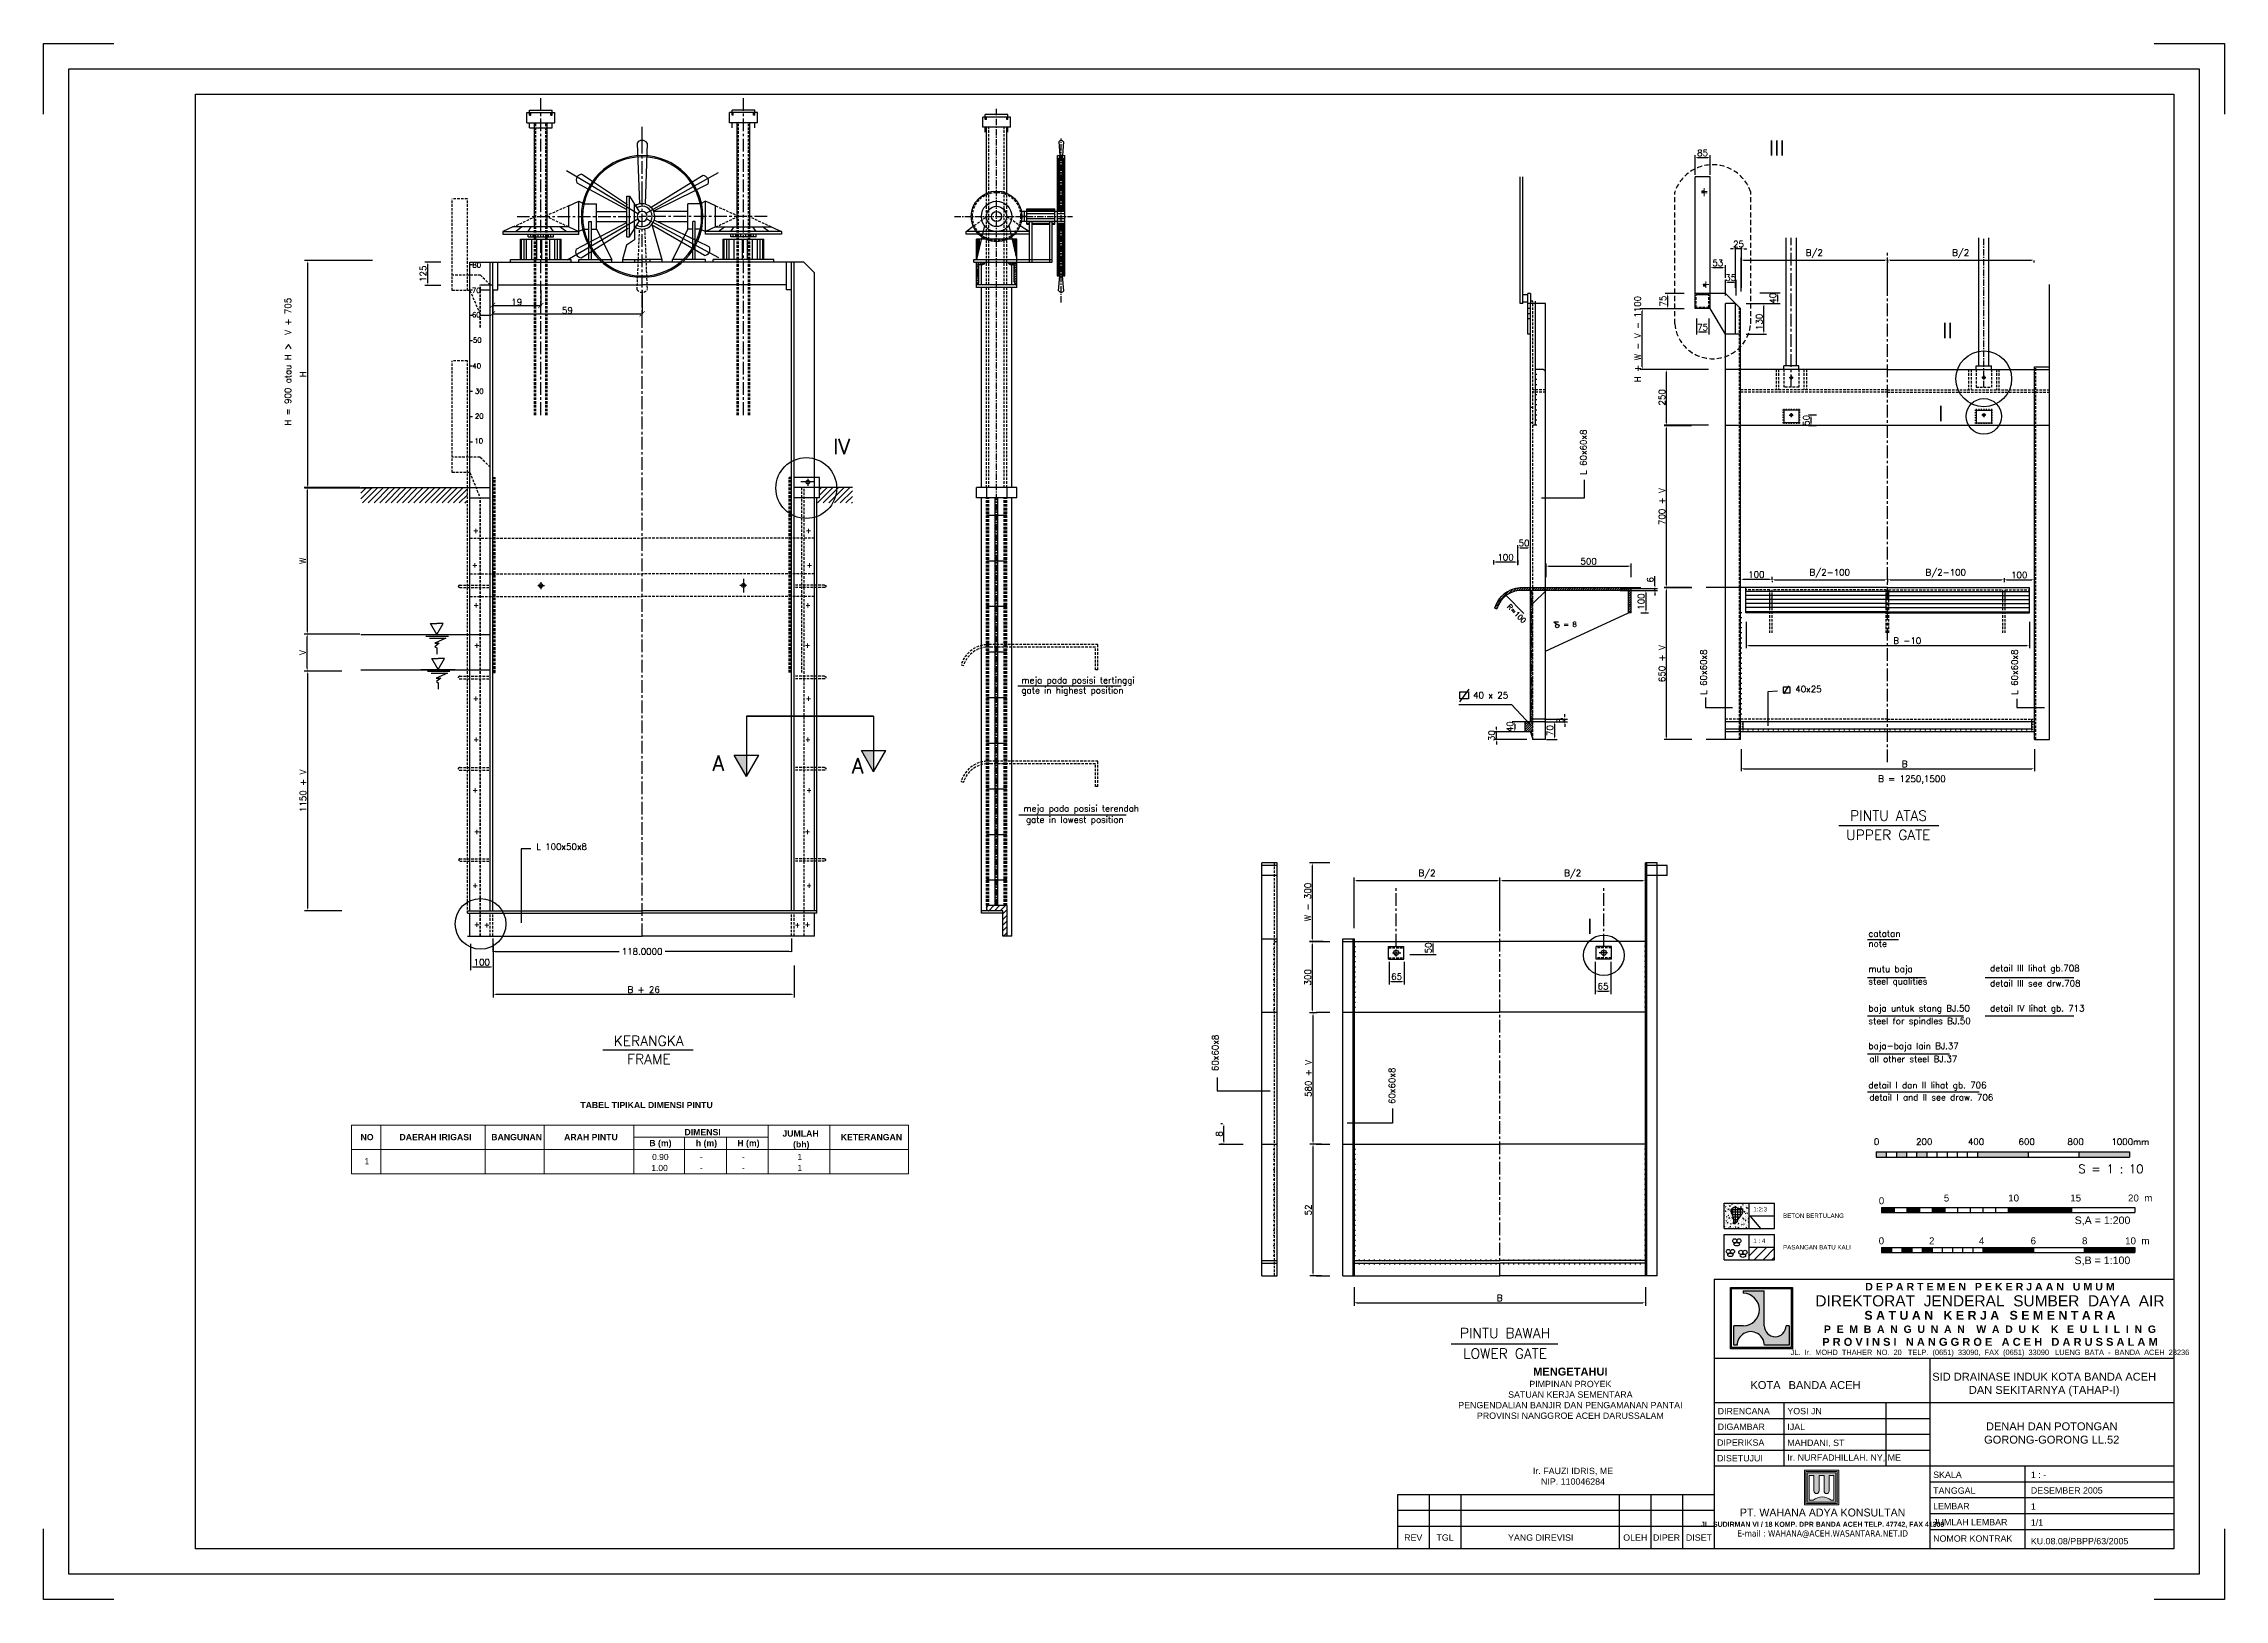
# Model space of a CAD drawing. Header units: metres. Extents: x 444 to 3227, y -3167 to -392.
# Drawn here: x 1400 to 2261, y -2428 to -1814 of the extents above; entities that cross this region are included whole.
import ezdxf
from ezdxf.enums import TextEntityAlignment as Align

# ---------------------------------------------------------------- set-up
doc = ezdxf.new("R2010")
doc.units = ezdxf.units.M
doc.linetypes.add('CENTERX2', pattern=[4, 2.5, -0.5, 0.5, -0.5])
doc.linetypes.add('DASHEDX2', pattern=[1.5, 1, -0.5])
doc.layers.get('0').update_dxf_attribs({"linetype": 'CONTINUOUS'})
doc.layers.get('DEFPOINTS').update_dxf_attribs({"linetype": 'CONTINUOUS'})
doc.layers.add('Arsiran', color=8, linetype='CONTINUOUS', lineweight=5)
for name, color, linetype in [('BANGUNAN', 7, 'CONTINUOUS'), ('DIMENSI', 7, 'CONTINUOUS'), ('GARIS-TEPI', 7, 'CONTINUOUS'), ('Grid', 12, 'CONTINUOUS'), ('KOP', 7, 'CONTINUOUS'), ('TEMBOK', 3, 'CONTINUOUS'), ('TEX', 7, 'CONTINUOUS')]:
    doc.layers.add(name, color=color, linetype=linetype)
doc.styles.add('RC2-5', font='arial.ttf', dxfattribs={"height": 2.5})
doc.styles.get("Standard").update_dxf_attribs({"font": 'Simplex.shx', "height": 2.5})
doc.styles.add('STYLE1', font='arial.ttf', dxfattribs={"height": 0.2})
doc.styles.add('WMF-Arial0', font='arialbd.ttf')
doc.styles.add('WMF-Arial2', font='arial.ttf')
doc.dimstyles.new('RC-100', dxfattribs={"dimtxt": 1.7, "dimasz": 1, "dimexe": 0.18, "dimexo": 1, "dimgap": 1, "dimtad": 0, "dimtih": 1, "dimtoh": 1, "dimdec": 4, "dimzin": 0, "dimdsep": 46, "dimtxsty": 'Standard', "dimblk1": 'CLOSED', "dimblk2": 'CLOSED', "dimsah": 1, "dimcen": 0.09, "dimclrd": 1, "dimclre": 1, "dimclrt": 2, "dimadec": 0, "dimazin": 0, "dimtfac": 1, "dimtdec": 4, "dimtofl": 0, "dimtmove": 2, "dimatfit": 3, "dimldrblk": 'CLOSED', "dimfxl": 1, "dimtolj": 1, "dimtzin": 0, "dimarcsym": 0})
doc.dimstyles.new('Skala 100', dxfattribs={"dimtxt": 0.2, "dimasz": 2, "dimexe": 0.3, "dimexo": 0.1, "dimgap": 0.05, "dimtad": 3, "dimtih": 1, "dimtoh": 1, "dimdec": 0, "dimzin": 0, "dimdsep": 46, "dimtxsty": 'Standard', "dimblk": 'ARCHTICK', "dimcen": -0.2, "dimclrd": 8, "dimclre": 8, "dimclrt": 10, "dimadec": 0, "dimazin": 0, "dimtfac": 1, "dimtdec": 0, "dimtofl": 0, "dimtmove": 0, "dimatfit": 3, "dimldrblk": 'ARCHTICK', "dimfxl": 1, "dimtolj": 1, "dimtzin": 0, "dimarcsym": 0})
doc.dimstyles.get("Standard").update_dxf_attribs({"dimtxt": 0.18, "dimasz": 0.18, "dimexe": 0.18, "dimexo": 0.0625, "dimgap": 0.09, "dimtad": 0, "dimtih": 1, "dimtoh": 1, "dimdec": 4, "dimzin": 0, "dimdsep": 46, "dimtxsty": 'Standard', "dimcen": 0.09, "dimadec": 0, "dimazin": 0, "dimtfac": 1, "dimtdec": 4, "dimtofl": 0, "dimtmove": 0, "dimatfit": 3, "dimfxl": 1, "dimtolj": 1, "dimtzin": 0, "dimarcsym": 0})
pattern_1 = [(45, (526.7544, -2244.2152), (-1.122532, 1.122532), [])]
pattern_2 = [(45, (1353.3544, -2292.1152), (-0.4490128, 0.4490128), [])]

msp = doc.modelspace()

# ---------------------------------------------------------------- texts
at = {"color": 7, "lineweight": 0}
for s, height, style, p in [('TABEL TIPIKAL DIMENSI PINTU', 2.4584527, 'WMF-Arial0', (1612.0456, -2233.64522)), ('NO', 2.458453, 'WMF-Arial0', (1525.27905, -2246.30371)), ('DAERAH IRIGASI', 2.4584527, 'WMF-Arial0', (1540.64438, -2246.30371)), ('BANGUNAN', 2.458453, 'WMF-Arial0', (1576.8908, -2246.30371)), ('ARAH PINTU', 2.458453, 'WMF-Arial0', (1605.65154, -2246.30371)), ('B (m)', 2.458453, 'WMF-Arial0', (1639.29767, -2248.6553)), ('DIMENSI', 2.458453, 'WMF-Arial0', (1653.16587, -2244.33379)), ('h (m)', 2.458453, 'WMF-Arial0', (1657.65727, -2248.6553)), ('H (m)', 2.458453, 'WMF-Arial0', (1674.04696, -2248.6553)), ('JUMLAH', 2.458453, 'WMF-Arial0', (1691.85498, -2244.88537)), (' (bh)', 2.458453, 'WMF-Arial0', (1695.08564, -2249.14039)), ('KETERANGAN', 2.458453, 'WMF-Arial0', (1714.86358, -2246.30371)), ('1', 2.39542, 'WMF-Arial2', (1526.85498, -2255.78036)), ('0.90', 2.395415, 'WMF-Arial2', (1640.39041, -2254.11224)), ('-', 2.39542, 'WMF-Arial2', (1659.312, -2254.11224)), ('-', 2.39542, 'WMF-Arial2', (1675.85928, -2254.11224)), ('1', 2.39542, 'WMF-Arial2', (1697.76472, -2254.11224)), ('1.00', 2.395415, 'WMF-Arial2', (1640.07384, -2258.43838)), ('-', 2.39542, 'WMF-Arial2', (1659.312, -2258.43838)), ('-', 2.39542, 'WMF-Arial2', (1675.85928, -2258.43838)), ('1', 2.39542, 'WMF-Arial2', (1697.76472, -2258.43838))]:
    msp.add_text(s, height=height, dxfattribs=dict(at, style=style)).set_placement(p)
at = {"color": 2, "style": 'RC2-5'}
for s, p in [('0', (2124.70934, -2271.58167)), ('5', (2150.38143, -2270.48448)), ('10', (2175.80616, -2270.48448)), ('15', (2200.31618, -2270.48448)), ('20  m', (2223.10738, -2270.48448)), ('0', (2124.67377, -2287.37383)), ('2', (2144.54387, -2287.37383)), ('4', (2164.24296, -2287.37383)), ('6', (2184.64784, -2287.37383)), ('8', (2204.93872, -2287.37383)), ('10  m', (2221.97397, -2287.37383))]:
    msp.add_text(s, height=2.75, dxfattribs=at).set_placement(p)
at = {"color": 3, "style": 'RC2-5'}
for s, p in [('S,A = 1:200', (2202.03016, -2279.40458)), ('S,B = 1:100', (2201.99459, -2295.19674))]:
    msp.add_text(s, height=3, dxfattribs=at).set_placement(p)
at = {"style": 'STYLE1'}
for s, p in [('DENAH DAN POTONGAN', (2192.98922, -2360.77686)), ('GORONG-GORONG LL.52', (2192.98922, -2366.04501))]:
    msp.add_text(s, height=3.1276099, dxfattribs=at).set_placement(p, align=Align.CENTER)
at = {"layer": 'BANGUNAN', "color": 1}
for height, p in [(3, (2054.15441, -1873.11517)), (3, (2054.15441, -1873.71517)), (3, (2054.75441, -1909.91517)), (2, (1569.65441, -2006.71517)), (2, (1569.25441, -2020.31517)), (2, (1569.85441, -2036.11517)), (2, (1570.05441, -2051.91517)), (2, (1569.65441, -2072.91517)), (2, (1569.85441, -2089.11517)), (2, (1569.45441, -2109.11517)), (2, (1570.05441, -2125.51517)), (2, (1569.45441, -2146.71517)), (2, (1570.05441, -2162.11517)), (2, (1574.05441, -2162.31517))]:
    msp.add_text('+', height=height, dxfattribs=at).set_placement(p)
at = {"layer": 'BANGUNAN', "color": 2}
for s, p in [('80', (1569.45441, -1901.91517)), ('70', (1569.25441, -1911.91517)), ('60', (1569.25441, -1921.51517)), ('50 ', (1569.65441, -1931.51517)), ('40', (1569.45441, -1941.71517)), ('30', (1570.45441, -1951.71517)), ('20', (1570.45441, -1961.51517)), ('10', (1570.25441, -1971.31517))]:
    msp.add_text(s, height=2, dxfattribs=at).set_placement(p)
at = {"layer": 'BANGUNAN', "color": 1, "text_generation_flag": 2}
for p in [(1703.25441, -2006.71517), (1703.65441, -2020.31517), (1703.05441, -2036.11517), (1702.85441, -2051.91517), (1703.25441, -2072.91517), (1703.05441, -2089.11517), (1703.45441, -2109.11517), (1702.85441, -2125.51517), (1703.45441, -2146.71517), (1698.85441, -2162.31517), (1702.85441, -2162.11517)]:
    msp.add_text('+', height=2, dxfattribs=at).set_placement(p)
at = {"layer": 'DIMENSI', "color": 2}
for s, height, rotation, p in [('H = 900 atau H >  V + 705', 2.5, 90, (1497.85441, -1964.31517)), ('L 60x60x8', 2.5, 90, (2009.35441, -1983.71517)), ('R=100', 2, 315, (1977.75441, -2035.91517)), ('L 60x60x8', 2.5, 90, (2056.75441, -2070.51517)), ('L 60x60x8', 2.5, 90, (2179.55441, -2070.51517)), ('60x60x8', 2.5, 90, (1863.95441, -2219.01517)), ('60x60x8', 2.5, 90, (1933.75441, -2232.01517))]:
    msp.add_text(s, height=height, rotation=rotation, dxfattribs=at).set_placement(p)
for s, height, p in [('= 8', 2, (2000.15441, -2043.71517)), ('meja pada posisi tertinggi', 2.5, (1786.20583, -2066.01517)), ('gate in highest position', 2.5, (1786.20583, -2070.01517)), ('40 x 25', 2.5, (1964.55441, -2071.91517)), ('40x25', 2.5, (2091.75441, -2069.51517)), ('B = 1250,1500', 2.5, (2124.45441, -2104.91517)), ('meja pada posisi terendah', 2.5, (1787.00583, -2116.61517)), ('gate in lowest position', 2.5, (1788.00583, -2121.01517)), ('L 100x50x8', 2.5, (1594.65441, -2131.71517))]:
    msp.add_text(s, height=height, dxfattribs=at).set_placement(p)
at = {"layer": 'GARIS-TEPI', "color": 3, "linetype": 'Continuous', "style": 'RC2-5'}
for s, p in [('1:2:3', (2075.15768, -2274.42894)), ('BETON BERTULANG', (2086.90296, -2276.97015)), ('1 : 4', (2075.15768, -2286.87813)), ('PASANGAN BATU KALI', (2086.90296, -2289.41934))]:
    msp.add_text(s, height=1.75, dxfattribs=at).set_placement(p)
at = {"layer": 'KOP', "color": 32, "attachment_point": 2, "style": 'STYLE1'}
for s, insert, char_height, width in [('DIREKTORAT  JENDERAL  SUMBER  DAYA  AIR', (2168.5931, -2307.50692), 4.375, 154.3322189), ('{\\fArial|b1|i0|c0|p34;D E P A R T E M E N   P E K E R J A A N   U M U M}', (2168.5931, -2302.60051), 3, 162.3344456), ('{\\fArial|b1|i0|c0|p34;S A T U A N   K E R J A   S E M E N T A R A}', (2168.5931, -2313.65662), 3.5, 154.332225), ('{\\fArial|b1|i0|c0|p34;P  E  M  B  A  N  G  U  N  A  N    W  A  D  U  K    K   E  U  L  I  L  I  N  G} \\P{\\fArial|b1|i0|c0|p34;\\H1.064x;P R O V I N S I   N A N G G R O E   A C E H   D A R U S S A L A M}', (2168.5931, -2319.4251), 2.93755, 150.739025), ('{\\fArial Narrow|b0|i0|c0|p34;JL.  Ir.  MOHD  THAHER  NO.  20   TELP.  (0651)  33090,  FAX  (0651)  33090   LUENG  BATA  -  BANDA  ACEH  23236}', (2168.5931, -2328.95825), 2.125, 152.0632525)]:
    msp.add_mtext(s, dxfattribs=dict(at, insert=insert, char_height=char_height, width=width))
at = {"layer": 'KOP', "style": 'STYLE1'}
for s, insert, char_height, width, attachment_point in [('{\\fArial|b1|i0|c0|p34;MENGETAHUI\\P\\fArial|b0|i0|c0|p34;\\H0.8x;PIMPINAN PROYEK\\PSATUAN KERJA SEMENTARA \\PPENGENDALIAN BANJIR DAN PENGAMANAN PANTAI\\PPROVINSI NANGGROE ACEH DARUSSALAM}', (2002.93892, -2336.04732), 3.1276099, 102.36315, 2), ('KOTA', (2074.03246, -2341.35828), 3.12761, 29.6735125, 1), (' BANDA ACEH ', (2087.88056, -2341.38239), 3.1276099, 47.5896125, 1), ('SID DRAINASE INDUK KOTA BANDA ACEH DAN SEKITARNYA (TAHAP-I)', (2190.00226, -2338.07149), 3.1276099, 91.0639875, 2), ('DIRENCANA', (2061.0818, -2351.94848), 2.502088, 33.0890889, 1), ('DIGAMBAR', (2061.0818, -2358.12873), 2.502088, 32.6622557, 1), ('YOSI JN', (2088.60477, -2351.94909), 2.502088, 35.4223375, 1), ('IJAL', (2088.60477, -2358.20431), 2.502088, 33.0888613, 1), ('DIPERIKSA', (2060.86833, -2364.39135), 2.502088, 26.2581617, 1), ('DIPERIKSA', (2060.86833, -2364.39197), 2.502088, 26.2581617, 1), ('MAHDANI, ST', (2088.60477, -2364.45953), 2.5020879, 33.0888625, 1), ('Ir. FAUZI IDRIS, ME\\PNIP. 110046284', (2003.97851, -2375.58183), 2.5020879, 61.9515, 2), ('DISETUJUI', (2060.86833, -2370.57161), 2.502088, 25.8315557, 1), ('Ir. NURFADHILLAH. NY, ME', (2088.60477, -2370.27616), 2.5020879, 45.8522375, 1), ('TANGGAL', (2146.17404, -2383.33551), 2.502088, 36.5054627, 1), ('SKALA', (2146.17404, -2377.06782), 2.502088, 36.5054627, 1), ('1 : - ', (2184.75138, -2377.11268), 2.502088, 47.5663, 1), ('DESEMBER 2005', (2184.75138, -2383.25444), 2.5020879, 32.7651625, 1), ('LEMBAR', (2146.17404, -2389.45326), 2.502088, 36.5054627, 1), ('1 ', (2184.75138, -2389.62374), 2.502088, 5.5266096, 1), ('REV', (1940.89193, -2401.87495), 2.502088, 12.4979292, 2), ('TGL', (1953.45324, -2401.87495), 2.502088, 12.4979292, 2), ('YANG DIREVISI', (1991.23759, -2401.87495), 2.5020879, 62.0685262, 2), ('OLEH', (2028.57394, -2401.87495), 2.502088, 12.4979292, 2), ('DIPER', (2040.90307, -2401.87495), 2.502088, 12.4979292, 2), ('DISET', (2053.69746, -2401.87495), 2.502088, 12.4979292, 2), ('JUMLAH LEMBAR', (2146.17404, -2395.78411), 2.5020879, 36.5054627, 1), ('1/1 ', (2184.75138, -2395.87896), 2.502088, 5.52661, 1), ('NOMOR KONTRAK', (2146.17404, -2402.25311), 2.5020879, 36.5054627, 1), ('NOMOR KONTRAK', (2146.17404, -2402.25373), 2.5020879, 36.5054627, 1), ('KU.08.08/PBPP/63/2005', (2184.75138, -2403.27114), 2.5020879, 32.7651625, 1)]:
    msp.add_mtext(s, dxfattribs=dict(at, insert=insert, char_height=char_height, width=width, attachment_point=attachment_point))
at = {"layer": 'KOP', "color": 7, "linetype": 'ByBlock', "ltscale": 100, "insert": (2102.54813, -2391.67016), "char_height": 3.1276099, "width": 122.0773197, "attachment_point": 2}
msp.add_mtext('{\\fBroadway|b0|i0|c0|p82;PT. WAHANA ADYA KONSULTAN\\P\\fArial Narrow|b1|i0|c0|p34;\\H0.64x;JL. SUDIRMAN VI / 18 KOMP. DPR BANDA ACEH TELP. 47742, FAX 41309\\P\\fTahoma|b0|i0|c0|p34;\\H1.25x;E-mail : WAHANA@ACEH.WASANTARA.NET.ID}', dxfattribs=at)
at = {"layer": 'TEX', "color": 4}
for s, p in [('III', (2081.35441, -1857.71517)), ('II', (2149.75441, -1929.71517)), ('I', (2148.15441, -1962.51517)), ('IV', (1711.85441, -1975.51517)), ('A', (1664.25441, -2100.51517)), ('A', (1719.25441, -2101.51517)), ('I', (2009.55441, -2164.91517))]:
    msp.add_text(s, height=6, dxfattribs=at).set_placement(p)
at = {"layer": 'TEX', "color": 3}
for s, p in [('PINTU ATAS', (2128.55441, -2120.21517)), ('UPPER GATE', (2128.45441, -2127.81517)), ('KERANGKA', (1639.05441, -2209.11517)), ('FRAME', (1639.15441, -2216.31517)), ('PINTU BAWAH', (1977.15441, -2324.41517)), ('LOWER GATE', (1977.15441, -2332.51517))]:
    msp.add_text(s, height=4, dxfattribs=at).set_placement(p, align=Align.CENTER)
at = {"layer": 'TEX', "color": 2}
for s, height, p in [('catatan', 2.500005, (2120.62097, -2165.98142)), ('note', 2.500005, (2120.62097, -2169.98143)), ('mutu baja', 2.500005, (2120.62097, -2179.98145)), ('detail III lihat gb.708', 2.500005, (2168.65441, -2179.64812)), ('steel qualities', 2.500005, (2120.62097, -2184.8148)), ('detail III see drw.708', 2.500005, (2168.65441, -2185.64813)), ('baja untuk stang BJ.50', 2.500005, (2120.62097, -2195.48148)), ('detail IV lihat gb. 713', 2.500005, (2168.65441, -2195.48148)), ('steel for spindles BJ.50', 2.500005, (2120.62097, -2200.48149)), ('baja-baja lain BJ.37', 2.500005, (2120.62097, -2210.31485)), ('all other steel BJ.37', 2.500005, (2120.95431, -2215.48152)), ('detail I dan II lihat gb. 706', 2.500005, (2120.62097, -2225.81488)), ('detail I and II see draw. 706', 2.500005, (2120.95431, -2230.64822)), ('0', 2.5, (2122.76552, -2248.15931)), ('200', 2.5, (2139.43217, -2248.15931)), ('400', 2.5, (2159.87659, -2248.15931)), ('600', 2.5, (2179.87657, -2248.15931)), ('800', 2.5, (2199.20989, -2248.15931)), ('1000mm', 2.5, (2216.5432, -2248.15931)), ('S = 1 : 10', 3.33333, (2203.48761, -2259.28153))]:
    msp.add_text(s, height=height, dxfattribs=at).set_placement(p)

# ---------------------------------------------------------------- blocks, each defined once
blk = doc.blocks.new('*D0')
at = {"layer": 'DEFPOINTS', "color": 0}
for p in [(1504.45, -1899.12), (1530.65, -1899.12), (1530.65, -1988.92)]:
    blk.add_point(p, dxfattribs=at)
at = {"layer": 'DIMENSI', "color": 1, "lineweight": -2}
for p, q in [((1530.03, -1899.12), (1503.2, -1899.12)), ((1504.45, -1987.92), (1504.45, -1900.12)), ((1530.03, -1988.92), (1503.2, -1988.92))]:
    blk.add_line(p, q, dxfattribs=at)
at = {"layer": 'DIMENSI', "color": 1}
for points in [[(1504.29, -1900.12), (1504.62, -1900.12), (1504.45, -1899.12)], [(1504.29, -1987.92), (1504.62, -1987.92), (1504.45, -1988.92)]]:
    blk.add_solid(points, dxfattribs=at)
at = {"layer": 'DIMENSI', "color": 2, "insert": (1502.58, -1944.02), "char_height": 2.5, "attachment_point": 5, "rotation": 90}
blk.add_mtext('\\A1;H', dxfattribs=at)
blk = doc.blocks.new('*D1')
at = {"layer": 'DEFPOINTS', "color": 0}
for p in [(1551.85, -1899.72), (1557.65, -1899.72), (1557.65, -1908.92)]:
    blk.add_point(p, dxfattribs=at)
at = {"layer": 'DIMENSI', "color": 1, "lineweight": -2}
for p, q in [((1557.03, -1899.72), (1550.6, -1899.72)), ((1551.85, -1907.92), (1551.85, -1900.72)), ((1557.03, -1908.92), (1550.6, -1908.92))]:
    blk.add_line(p, q, dxfattribs=at)
at = {"layer": 'DIMENSI', "color": 1}
for points in [[(1551.69, -1900.72), (1552.02, -1900.72), (1551.85, -1899.72)], [(1551.69, -1907.92), (1552.02, -1907.92), (1551.85, -1908.92)]]:
    blk.add_solid(points, dxfattribs=at)
at = {"layer": 'DIMENSI', "color": 2, "insert": (1549.98, -1904.32), "char_height": 2.5, "attachment_point": 5, "rotation": 90}
blk.add_mtext('\\A1;125', dxfattribs=at)
blk = doc.blocks.new('*D2')
at = {"layer": 'DEFPOINTS', "color": 0}
for p in [(1525.65, -1988.72), (1504.25, -2046.52), (1525.65, -2046.52)]:
    blk.add_point(p, dxfattribs=at)
at = {"layer": 'DIMENSI', "color": 1, "lineweight": -2}
for p, q in [((1525.03, -1988.72), (1503, -1988.72)), ((1504.25, -1989.72), (1504.25, -2045.52)), ((1525.03, -2046.52), (1503, -2046.52))]:
    blk.add_line(p, q, dxfattribs=at)
at = {"layer": 'DIMENSI', "color": 1}
for points in [[(1504.09, -1989.72), (1504.42, -1989.72), (1504.25, -1988.72)], [(1504.09, -2045.52), (1504.42, -2045.52), (1504.25, -2046.52)]]:
    blk.add_solid(points, dxfattribs=at)
at = {"layer": 'DIMENSI', "color": 2, "insert": (1502.38, -2017.62), "char_height": 2.5, "attachment_point": 5, "rotation": 90}
blk.add_mtext('\\A1;W', dxfattribs=at)
blk = doc.blocks.new('*D3')
at = {"layer": 'DEFPOINTS', "color": 0}
for p in [(1568.65, -2168.12), (1577.65, -2168.12), (1577.65, -2177.92)]:
    blk.add_point(p, dxfattribs=at)
at = {"layer": 'DIMENSI', "color": 1, "lineweight": -2}
for p, q in [((1568.65, -2168.74), (1568.65, -2179.17)), ((1577.65, -2168.74), (1577.65, -2179.17)), ((1569.65, -2177.92), (1576.65, -2177.92))]:
    blk.add_line(p, q, dxfattribs=at)
at = {"layer": 'DIMENSI', "color": 1}
for points in [[(1569.65, -2177.75), (1569.65, -2178.08), (1568.65, -2177.92)], [(1576.65, -2177.75), (1576.65, -2178.08), (1577.65, -2177.92)]]:
    blk.add_solid(points, dxfattribs=at)
at = {"layer": 'DIMENSI', "color": 2, "insert": (1573.15, -2176.04), "char_height": 2.5, "attachment_point": 5}
blk.add_mtext('\\A1;100', dxfattribs=at)
blk = doc.blocks.new('*D4')
at = {"layer": 'DEFPOINTS', "color": 0}
for p in [(1577.65, -2176.72), (1696.45, -2176.72), (1696.45, -2188.72)]:
    blk.add_point(p, dxfattribs=at)
at = {"layer": 'DIMENSI', "color": 1, "lineweight": -2}
for p, q in [((1577.65, -2177.34), (1577.65, -2189.97)), ((1696.45, -2177.34), (1696.45, -2189.97)), ((1578.65, -2188.72), (1695.45, -2188.72))]:
    blk.add_line(p, q, dxfattribs=at)
at = {"layer": 'DIMENSI', "color": 1}
for points in [[(1578.65, -2188.55), (1578.65, -2188.88), (1577.65, -2188.72)], [(1695.45, -2188.55), (1695.45, -2188.88), (1696.45, -2188.72)]]:
    blk.add_solid(points, dxfattribs=at)
at = {"layer": 'DIMENSI', "color": 2, "insert": (1637.05, -2186.84), "char_height": 2.5, "attachment_point": 5}
blk.add_mtext('\\A1;B + 26', dxfattribs=at)
blk = doc.blocks.new('*D5')
at = {"layer": 'DEFPOINTS', "color": 0}
for p in [(1987.15, -2012.52), (1982.15, -2019.92), (1987.15, -2019.92)]:
    blk.add_point(p, dxfattribs=at)
at = {"layer": 'DIMENSI', "color": 1, "lineweight": -2}
for p, q in [((1982.15, -2019.29), (1982.15, -2011.52)), ((1983.15, -2012.52), (1986.15, -2012.52)), ((1987.15, -2019.29), (1987.15, -2011.52))]:
    blk.add_line(p, q, dxfattribs=at)
at = {"layer": 'DIMENSI', "color": 1}
for points in [[(1983.15, -2012.35), (1983.15, -2012.68), (1982.15, -2012.52)], [(1986.15, -2012.35), (1986.15, -2012.68), (1987.15, -2012.52)]]:
    blk.add_solid(points, dxfattribs=at)
at = {"layer": 'DIMENSI', "color": 2, "insert": (1984.65, -2010.64), "char_height": 2.5, "attachment_point": 5}
blk.add_mtext('\\A1;50', dxfattribs=at)
blk = doc.blocks.new('*D6')
at = {"layer": 'DEFPOINTS', "color": 0}
for p in [(2026.95, -2019.72), (1993.35, -2024.72), (2026.95, -2024.72)]:
    blk.add_point(p, dxfattribs=at)
at = {"layer": 'DIMENSI', "color": 1, "lineweight": -2}
for p, q in [((1993.35, -2024.09), (1993.35, -2018.72)), ((1994.35, -2019.72), (2025.95, -2019.72)), ((2026.95, -2024.09), (2026.95, -2018.72))]:
    blk.add_line(p, q, dxfattribs=at)
at = {"layer": 'DIMENSI', "color": 1}
for points in [[(1994.35, -2019.55), (1994.35, -2019.88), (1993.35, -2019.72)], [(2025.95, -2019.55), (2025.95, -2019.88), (2026.95, -2019.72)]]:
    blk.add_solid(points, dxfattribs=at)
at = {"layer": 'DIMENSI', "color": 2, "insert": (2010.15, -2017.84), "char_height": 2.5, "attachment_point": 5}
blk.add_mtext('\\A1;500', dxfattribs=at)
blk = doc.blocks.new('*D7')
at = {"layer": 'DEFPOINTS', "color": 0}
for p in [(2021.95, -2028.52), (2021.95, -2029.32), (2036.35, -2028.52)]:
    blk.add_point(p, dxfattribs=at)
at = {"layer": 'DIMENSI', "color": 1, "lineweight": -2}
for p, q in [((2022.58, -2028.52), (2037.35, -2028.52)), ((2022.58, -2029.32), (2037.35, -2029.32)), ((2036.35, -2027.52), (2036.35, -2023.72)), ((2036.35, -2029.32), (2036.35, -2028.52)), ((2036.35, -2030.32), (2036.35, -2031.32))]:
    blk.add_line(p, q, dxfattribs=at)
at = {"layer": 'DIMENSI', "color": 1}
for points in [[(2036.19, -2027.52), (2036.52, -2027.52), (2036.35, -2028.52)], [(2036.19, -2030.32), (2036.52, -2030.32), (2036.35, -2029.32)]]:
    blk.add_solid(points, dxfattribs=at)
at = {"layer": 'DIMENSI', "color": 2, "insert": (2034.48, -2025.12), "char_height": 2.5, "attachment_point": 5, "rotation": 90}
blk.add_mtext('\\A1;6', dxfattribs=at)
blk = doc.blocks.new('*D8')
at = {"layer": 'DEFPOINTS', "color": 0}
for p in [(2030.15, -2029.32), (2030.15, -2038.12), (2032.75, -2038.12)]:
    blk.add_point(p, dxfattribs=at)
at = {"layer": 'DIMENSI', "color": 1, "lineweight": -2}
for p, q in [((2030.78, -2029.32), (2033.75, -2029.32)), ((2032.75, -2030.32), (2032.75, -2037.12)), ((2030.78, -2038.12), (2033.75, -2038.12))]:
    blk.add_line(p, q, dxfattribs=at)
at = {"layer": 'DIMENSI', "color": 1}
for points in [[(2032.59, -2030.32), (2032.92, -2030.32), (2032.75, -2029.32)], [(2032.59, -2037.12), (2032.92, -2037.12), (2032.75, -2038.12)]]:
    blk.add_solid(points, dxfattribs=at)
at = {"layer": 'DIMENSI', "color": 2, "insert": (2030.88, -2033.72), "char_height": 2.5, "attachment_point": 5, "rotation": 90}
blk.add_mtext('\\A1;100', dxfattribs=at)
blk = doc.blocks.new('*D9')
at = {"layer": 'DEFPOINTS', "color": 0}
for p in [(1985.75, -2081.12), (1980.95, -2085.12), (1985.75, -2085.12)]:
    blk.add_point(p, dxfattribs=at)
at = {"layer": 'DIMENSI', "color": 1, "lineweight": -2}
for p, q in [((1985.13, -2081.12), (1979.95, -2081.12)), ((1980.95, -2082.12), (1980.95, -2084.12)), ((1985.13, -2085.12), (1979.95, -2085.12))]:
    blk.add_line(p, q, dxfattribs=at)
at = {"layer": 'DIMENSI', "color": 1}
for points in [[(1980.79, -2082.12), (1981.12, -2082.12), (1980.95, -2081.12)], [(1980.79, -2084.12), (1981.12, -2084.12), (1980.95, -2085.12)]]:
    blk.add_solid(points, dxfattribs=at)
at = {"layer": 'DIMENSI', "color": 2, "insert": (1979.08, -2083.12), "char_height": 2.5, "attachment_point": 5, "rotation": 90}
blk.add_mtext('\\A1;40', dxfattribs=at)
blk = doc.blocks.new('*D10')
at = {"layer": 'DEFPOINTS', "color": 0}
for p in [(1973.75, -2085.12), (1986.35, -2085.12), (1986.35, -2088.12)]:
    blk.add_point(p, dxfattribs=at)
at = {"layer": 'DIMENSI', "color": 1, "lineweight": -2}
for p, q in [((1973.75, -2084.12), (1973.75, -2083.12)), ((1985.73, -2085.12), (1972.75, -2085.12)), ((1985.73, -2088.12), (1972.75, -2088.12)), ((1973.75, -2088.12), (1973.75, -2085.12)), ((1973.75, -2089.12), (1973.75, -2090.12))]:
    blk.add_line(p, q, dxfattribs=at)
at = {"layer": 'DIMENSI', "color": 1}
for points in [[(1973.59, -2084.12), (1973.92, -2084.12), (1973.75, -2085.12)], [(1973.59, -2089.12), (1973.92, -2089.12), (1973.75, -2088.12)]]:
    blk.add_solid(points, dxfattribs=at)
at = {"layer": 'DIMENSI', "color": 2, "insert": (1971.88, -2086.62), "char_height": 2.5, "attachment_point": 5, "rotation": 90}
blk.add_mtext('\\A1;30', dxfattribs=at)
blk = doc.blocks.new('*D11')
at = {"layer": 'DEFPOINTS', "color": 0}
for p in [(1992.95, -2081.12), (1996.75, -2081.12), (1992.95, -2088.12)]:
    blk.add_point(p, dxfattribs=at)
at = {"layer": 'DIMENSI', "color": 1, "lineweight": -2}
for p, q in [((1993.58, -2081.12), (1997.75, -2081.12)), ((1996.75, -2087.12), (1996.75, -2082.12)), ((1993.58, -2088.12), (1997.75, -2088.12))]:
    blk.add_line(p, q, dxfattribs=at)
at = {"layer": 'DIMENSI', "color": 1}
for points in [[(1996.59, -2082.12), (1996.92, -2082.12), (1996.75, -2081.12)], [(1996.59, -2087.12), (1996.92, -2087.12), (1996.75, -2088.12)]]:
    blk.add_solid(points, dxfattribs=at)
at = {"layer": 'DIMENSI', "color": 2, "insert": (1994.88, -2084.62), "char_height": 2.5, "attachment_point": 5, "rotation": 90}
blk.add_mtext('\\A1;70', dxfattribs=at)
blk = doc.blocks.new('*D12')
at = {"layer": 'DEFPOINTS', "color": 0}
for p in [(1992.15, -2080.12), (1992.15, -2081.12), (2000.75, -2080.12)]:
    blk.add_point(p, dxfattribs=at)
at = {"layer": 'DIMENSI', "color": 1, "lineweight": -2}
for p, q in [((1992.78, -2080.12), (2001.75, -2080.12)), ((1992.78, -2081.12), (2001.75, -2081.12)), ((2000.75, -2079.12), (2000.75, -2078.12)), ((2000.75, -2081.12), (2000.75, -2080.12)), ((2000.75, -2082.12), (2000.75, -2083.12))]:
    blk.add_line(p, q, dxfattribs=at)
at = {"layer": 'DIMENSI', "color": 1}
for points in [[(2000.59, -2079.12), (2000.92, -2079.12), (2000.75, -2080.12)], [(2000.59, -2082.12), (2000.92, -2082.12), (2000.75, -2081.12)]]:
    blk.add_solid(points, dxfattribs=at)
at = {"layer": 'DIMENSI', "color": 2, "insert": (1998.88, -2080.62), "char_height": 2.5, "attachment_point": 5, "rotation": 90}
blk.add_mtext('\\A1;8', dxfattribs=at)
blk = doc.blocks.new('*D13')
at = {"layer": 'DEFPOINTS', "color": 0}
for p in [(2041.35, -1918.12), (2048.55, -1912.12), (2048.55, -1918.12)]:
    blk.add_point(p, dxfattribs=at)
at = {"layer": 'DIMENSI', "color": 1, "lineweight": -2}
for p, q in [((2047.93, -1912.12), (2040.35, -1912.12)), ((2047.93, -1918.12), (2040.35, -1918.12)), ((2041.35, -1913.12), (2041.35, -1917.12))]:
    blk.add_line(p, q, dxfattribs=at)
at = {"layer": 'DIMENSI', "color": 1}
for points in [[(2041.19, -1913.12), (2041.52, -1913.12), (2041.35, -1912.12)], [(2041.19, -1917.12), (2041.52, -1917.12), (2041.35, -1918.12)]]:
    blk.add_solid(points, dxfattribs=at)
at = {"layer": 'DIMENSI', "color": 2, "insert": (2039.48, -1915.12), "char_height": 2.5, "attachment_point": 5, "rotation": 90}
blk.add_mtext('\\A1;75', dxfattribs=at)
blk = doc.blocks.new('*D14')
at = {"layer": 'DEFPOINTS', "color": 0}
for p in [(2040.95, -1942.12), (2058.15, -1942.12), (2058.15, -1964.12)]:
    blk.add_point(p, dxfattribs=at)
at = {"layer": 'DIMENSI', "color": 1, "lineweight": -2}
for p, q in [((2057.53, -1942.12), (2039.95, -1942.12)), ((2040.95, -1963.12), (2040.95, -1943.12)), ((2057.53, -1964.12), (2039.95, -1964.12))]:
    blk.add_line(p, q, dxfattribs=at)
at = {"layer": 'DIMENSI', "color": 1}
for points in [[(2040.79, -1943.12), (2041.12, -1943.12), (2040.95, -1942.12)], [(2040.79, -1963.12), (2041.12, -1963.12), (2040.95, -1964.12)]]:
    blk.add_solid(points, dxfattribs=at)
at = {"layer": 'DIMENSI', "color": 2, "insert": (2039.08, -1953.12), "char_height": 2.5, "attachment_point": 5, "rotation": 90}
blk.add_mtext('\\A1;250', dxfattribs=at)
blk = doc.blocks.new('*D15')
at = {"layer": 'DEFPOINTS', "color": 0}
for p in [(2031.35, -1918.12), (2043.55, -1918.12), (2043.55, -1942.12)]:
    blk.add_point(p, dxfattribs=at)
at = {"layer": 'DIMENSI', "color": 1, "lineweight": -2}
for p, q in [((2042.93, -1918.12), (2030.35, -1918.12)), ((2031.35, -1941.12), (2031.35, -1919.12)), ((2042.93, -1942.12), (2030.35, -1942.12))]:
    blk.add_line(p, q, dxfattribs=at)
at = {"layer": 'DIMENSI', "color": 1}
for points in [[(2031.19, -1919.12), (2031.52, -1919.12), (2031.35, -1918.12)], [(2031.19, -1941.12), (2031.52, -1941.12), (2031.35, -1942.12)]]:
    blk.add_solid(points, dxfattribs=at)
at = {"layer": 'DIMENSI', "color": 2, "insert": (2029.48, -1930.12), "char_height": 2.5, "attachment_point": 5, "rotation": 90}
blk.add_mtext('\\A1;H + W - V - 1100', dxfattribs=at)
blk = doc.blocks.new('*D16')
at = {"layer": 'DEFPOINTS', "color": 0}
for p in [(2040.95, -1964.32), (2051.35, -1964.32), (2051.35, -2028.12)]:
    blk.add_point(p, dxfattribs=at)
at = {"layer": 'DIMENSI', "color": 1, "lineweight": -2}
for p, q in [((2050.73, -1964.32), (2039.95, -1964.32)), ((2040.95, -2027.12), (2040.95, -1965.32)), ((2050.73, -2028.12), (2039.95, -2028.12))]:
    blk.add_line(p, q, dxfattribs=at)
at = {"layer": 'DIMENSI', "color": 1}
for points in [[(2040.79, -1965.32), (2041.12, -1965.32), (2040.95, -1964.32)], [(2040.79, -2027.12), (2041.12, -2027.12), (2040.95, -2028.12)]]:
    blk.add_solid(points, dxfattribs=at)
at = {"layer": 'DIMENSI', "color": 2, "insert": (2039.08, -1996.22), "char_height": 2.5, "attachment_point": 5, "rotation": 90}
blk.add_mtext('\\A1;700 + V', dxfattribs=at)
blk = doc.blocks.new('*D17')
at = {"layer": 'DEFPOINTS', "color": 0}
for p in [(2040.95, -2028.32), (2051.55, -2028.32), (2051.55, -2088.12)]:
    blk.add_point(p, dxfattribs=at)
at = {"layer": 'DIMENSI', "color": 1, "lineweight": -2}
for p, q in [((2050.93, -2028.32), (2039.95, -2028.32)), ((2040.95, -2087.12), (2040.95, -2029.32)), ((2050.93, -2088.12), (2039.95, -2088.12))]:
    blk.add_line(p, q, dxfattribs=at)
at = {"layer": 'DIMENSI', "color": 1}
for points in [[(2040.79, -2029.32), (2041.12, -2029.32), (2040.95, -2028.32)], [(2040.79, -2087.12), (2041.12, -2087.12), (2040.95, -2088.12)]]:
    blk.add_solid(points, dxfattribs=at)
at = {"layer": 'DIMENSI', "color": 2, "insert": (2039.08, -2058.22), "char_height": 2.5, "attachment_point": 5, "rotation": 90}
blk.add_mtext('\\A1;650 + V ', dxfattribs=at)
blk = doc.blocks.new('*D18')
at = {"layer": 'DEFPOINTS', "color": 0}
for p in [(2070.15, -2025.72), (2082.55, -2024.92), (2082.55, -2025.72)]:
    blk.add_point(p, dxfattribs=at)
at = {"layer": 'DIMENSI', "color": 1, "lineweight": -2}
for p, q in [((2070.15, -2025.09), (2070.15, -2023.92)), ((2071.15, -2024.92), (2081.55, -2024.92)), ((2082.55, -2025.09), (2082.55, -2023.92))]:
    blk.add_line(p, q, dxfattribs=at)
at = {"layer": 'DIMENSI', "color": 1}
for points in [[(2071.15, -2024.75), (2071.15, -2025.08), (2070.15, -2024.92)], [(2081.55, -2024.75), (2081.55, -2025.08), (2082.55, -2024.92)]]:
    blk.add_solid(points, dxfattribs=at)
at = {"layer": 'DIMENSI', "color": 2, "insert": (2076.35, -2023.04), "char_height": 2.5, "attachment_point": 5}
blk.add_mtext('\\A1;100', dxfattribs=at)
blk = doc.blocks.new('*D19')
at = {"layer": 'DEFPOINTS', "color": 0}
for p in [(2082.55, -2024.92), (2128.15, -2024.92), (2128.15, -2025.12)]:
    blk.add_point(p, dxfattribs=at)
at = {"layer": 'DIMENSI', "color": 1, "lineweight": -2}
for p, q in [((2082.55, -2025.54), (2082.55, -2026.12)), ((2083.55, -2025.12), (2127.15, -2025.12)), ((2128.15, -2025.54), (2128.15, -2026.12))]:
    blk.add_line(p, q, dxfattribs=at)
at = {"layer": 'DIMENSI', "color": 1}
for points in [[(2083.55, -2024.95), (2083.55, -2025.28), (2082.55, -2025.12)], [(2127.15, -2024.95), (2127.15, -2025.28), (2128.15, -2025.12)]]:
    blk.add_solid(points, dxfattribs=at)
at = {"layer": 'DIMENSI', "color": 2, "insert": (2105.35, -2022.59), "char_height": 2.5, "attachment_point": 5}
blk.add_mtext('\\A1;B/2-100', dxfattribs=at)
blk = doc.blocks.new('*D20')
at = {"layer": 'DEFPOINTS', "color": 0}
for p in [(2128.15, -2024.12), (2174.15, -2024.12), (2174.15, -2025.12)]:
    blk.add_point(p, dxfattribs=at)
at = {"layer": 'DIMENSI', "color": 1, "lineweight": -2}
for p, q in [((2128.15, -2024.74), (2128.15, -2026.12)), ((2129.15, -2025.12), (2173.15, -2025.12)), ((2174.15, -2024.74), (2174.15, -2026.12))]:
    blk.add_line(p, q, dxfattribs=at)
at = {"layer": 'DIMENSI', "color": 1}
for points in [[(2129.15, -2024.95), (2129.15, -2025.28), (2128.15, -2025.12)], [(2173.15, -2024.95), (2173.15, -2025.28), (2174.15, -2025.12)]]:
    blk.add_solid(points, dxfattribs=at)
at = {"layer": 'DIMENSI', "color": 2, "insert": (2151.15, -2022.59), "char_height": 2.5, "attachment_point": 5}
blk.add_mtext('\\A1;B/2-100', dxfattribs=at)
blk = doc.blocks.new('*D21')
at = {"layer": 'DEFPOINTS', "color": 0}
for p in [(2174.15, -2023.92), (2186.15, -2023.92), (2186.15, -2025.12)]:
    blk.add_point(p, dxfattribs=at)
at = {"layer": 'DIMENSI', "color": 1, "lineweight": -2}
for p, q in [((2174.15, -2024.54), (2174.15, -2026.12)), ((2175.15, -2025.12), (2185.15, -2025.12)), ((2186.15, -2024.54), (2186.15, -2026.12))]:
    blk.add_line(p, q, dxfattribs=at)
at = {"layer": 'DIMENSI', "color": 1}
for points in [[(2175.15, -2024.95), (2175.15, -2025.28), (2174.15, -2025.12)], [(2185.15, -2024.95), (2185.15, -2025.28), (2186.15, -2025.12)]]:
    blk.add_solid(points, dxfattribs=at)
at = {"layer": 'DIMENSI', "color": 2, "insert": (2180.15, -2023.24), "char_height": 2.5, "attachment_point": 5}
blk.add_mtext('\\A1;100', dxfattribs=at)
blk = doc.blocks.new('*D22')
at = {"layer": 'DEFPOINTS', "color": 0}
for p in [(2072.35, -2041.12), (2184.15, -2041.12), (2184.15, -2051.07)]:
    blk.add_point(p, dxfattribs=at)
at = {"layer": 'DIMENSI', "color": 1, "lineweight": -2}
for p, q in [((2072.35, -2041.74), (2072.35, -2052.07)), ((2184.15, -2041.74), (2184.15, -2052.07)), ((2073.35, -2051.07), (2183.15, -2051.07))]:
    blk.add_line(p, q, dxfattribs=at)
at = {"layer": 'DIMENSI', "color": 1}
for points in [[(2073.35, -2050.9), (2073.35, -2051.23), (2072.35, -2051.07)], [(2183.15, -2050.9), (2183.15, -2051.23), (2184.15, -2051.07)]]:
    blk.add_solid(points, dxfattribs=at)
at = {"layer": 'DIMENSI', "color": 2, "insert": (2135.95, -2049.19), "char_height": 2.5, "attachment_point": 5}
blk.add_mtext('\\A1;B -10', dxfattribs=at)
blk = doc.blocks.new('*D23')
at = {"layer": 'DEFPOINTS', "color": 0}
for p in [(2070.35, -2091.32), (2186.15, -2091.32), (2186.15, -2099.67)]:
    blk.add_point(p, dxfattribs=at)
at = {"layer": 'DIMENSI', "color": 1, "lineweight": -2}
for p, q in [((2070.35, -2091.94), (2070.35, -2100.67)), ((2186.15, -2091.94), (2186.15, -2100.67)), ((2071.35, -2099.67), (2185.15, -2099.67))]:
    blk.add_line(p, q, dxfattribs=at)
at = {"layer": 'DIMENSI', "color": 1}
for points in [[(2071.35, -2099.5), (2071.35, -2099.83), (2070.35, -2099.67)], [(2185.15, -2099.5), (2185.15, -2099.83), (2186.15, -2099.67)]]:
    blk.add_solid(points, dxfattribs=at)
at = {"layer": 'DIMENSI', "color": 2, "insert": (2134.95, -2097.79), "char_height": 2.5, "attachment_point": 5}
blk.add_mtext('\\A1;B ', dxfattribs=at)
blk = doc.blocks.new('*D24')
at = {"layer": 'DEFPOINTS', "color": 0}
for p in [(2128.15, -1898.92), (2070.35, -1911.92), (2128.15, -1911.92)]:
    blk.add_point(p, dxfattribs=at)
at = {"layer": 'DIMENSI', "color": 1, "lineweight": -2}
for p, q in [((2070.35, -1911.29), (2070.35, -1897.92)), ((2071.35, -1898.92), (2127.15, -1898.92)), ((2128.15, -1911.29), (2128.15, -1897.92))]:
    blk.add_line(p, q, dxfattribs=at)
at = {"layer": 'DIMENSI', "color": 1}
for points in [[(2071.35, -1898.75), (2071.35, -1899.08), (2070.35, -1898.92)], [(2127.15, -1898.75), (2127.15, -1899.08), (2128.15, -1898.92)]]:
    blk.add_solid(points, dxfattribs=at)
at = {"layer": 'DIMENSI', "color": 2, "insert": (2099.25, -1896.39), "char_height": 2.5, "attachment_point": 5}
blk.add_mtext('\\A1;B/2', dxfattribs=at)
blk = doc.blocks.new('*D25')
at = {"layer": 'DEFPOINTS', "color": 0}
for p in [(2128.15, -1898.52), (2185.95, -1898.52), (2185.95, -1898.92)]:
    blk.add_point(p, dxfattribs=at)
at = {"layer": 'DIMENSI', "color": 1, "lineweight": -2}
for p, q in [((2128.15, -1899.14), (2128.15, -1899.92)), ((2129.15, -1898.92), (2184.95, -1898.92)), ((2185.95, -1899.14), (2185.95, -1899.92))]:
    blk.add_line(p, q, dxfattribs=at)
at = {"layer": 'DIMENSI', "color": 1}
for points in [[(2129.15, -1898.75), (2129.15, -1899.08), (2128.15, -1898.92)], [(2184.95, -1898.75), (2184.95, -1899.08), (2185.95, -1898.92)]]:
    blk.add_solid(points, dxfattribs=at)
at = {"layer": 'DIMENSI', "color": 2, "insert": (2157.05, -1896.39), "char_height": 2.5, "attachment_point": 5}
blk.add_mtext('\\A1;B/2', dxfattribs=at)
blk = doc.blocks.new('*D26')
at = {"layer": 'DEFPOINTS', "color": 0}
for p in [(2071.75, -1916.12), (2079.35, -1916.12), (2071.75, -1928.12)]:
    blk.add_point(p, dxfattribs=at)
at = {"layer": 'DIMENSI', "color": 1, "lineweight": -2}
for p, q in [((2072.38, -1916.12), (2080.35, -1916.12)), ((2079.35, -1927.12), (2079.35, -1917.12)), ((2072.38, -1928.12), (2080.35, -1928.12))]:
    blk.add_line(p, q, dxfattribs=at)
at = {"layer": 'DIMENSI', "color": 1}
for points in [[(2079.19, -1917.12), (2079.52, -1917.12), (2079.35, -1916.12)], [(2079.19, -1927.12), (2079.52, -1927.12), (2079.35, -1928.12)]]:
    blk.add_solid(points, dxfattribs=at)
at = {"layer": 'DIMENSI', "color": 2, "insert": (2077.48, -1923.32), "char_height": 2.5, "attachment_point": 5, "rotation": 90}
blk.add_mtext('\\A1;130', dxfattribs=at)
blk = doc.blocks.new('*D27')
at = {"layer": 'DEFPOINTS', "color": 0}
for p in [(2077.15, -1911.92), (2077.15, -1916.12), (2084.75, -1916.12)]:
    blk.add_point(p, dxfattribs=at)
at = {"layer": 'DIMENSI', "color": 1, "lineweight": -2}
for p, q in [((2077.78, -1911.92), (2085.75, -1911.92)), ((2077.78, -1916.12), (2085.75, -1916.12)), ((2084.75, -1912.92), (2084.75, -1915.12))]:
    blk.add_line(p, q, dxfattribs=at)
at = {"layer": 'DIMENSI', "color": 1}
for points in [[(2084.59, -1912.92), (2084.92, -1912.92), (2084.75, -1911.92)], [(2084.59, -1915.12), (2084.92, -1915.12), (2084.75, -1916.12)]]:
    blk.add_solid(points, dxfattribs=at)
at = {"layer": 'DIMENSI', "color": 2, "insert": (2082.88, -1914.02), "char_height": 2.5, "attachment_point": 5, "rotation": 90}
blk.add_mtext('\\A1;40', dxfattribs=at)
blk = doc.blocks.new('*D28')
at = {"layer": 'DEFPOINTS', "color": 0}
for p in [(2068.15, -1894.52), (2068.15, -1910.52), (2070.55, -1910.52)]:
    blk.add_point(p, dxfattribs=at)
at = {"layer": 'DIMENSI', "color": 1, "lineweight": -2}
for p, q in [((2068.15, -1909.89), (2068.15, -1893.52)), ((2070.55, -1909.89), (2070.55, -1893.52)), ((2067.15, -1894.52), (2066.15, -1894.52)), ((2070.55, -1894.52), (2068.15, -1894.52)), ((2071.55, -1894.52), (2072.55, -1894.52))]:
    blk.add_line(p, q, dxfattribs=at)
at = {"layer": 'DIMENSI', "color": 1}
for points in [[(2067.15, -1894.35), (2067.15, -1894.68), (2068.15, -1894.52)], [(2071.55, -1894.35), (2071.55, -1894.68), (2070.55, -1894.52)]]:
    blk.add_solid(points, dxfattribs=at)
at = {"layer": 'DIMENSI', "color": 2, "insert": (2069.35, -1892.64), "char_height": 2.5, "attachment_point": 5}
blk.add_mtext('\\A1;25', dxfattribs=at)
blk = doc.blocks.new('*D29')
at = {"layer": 'DEFPOINTS', "color": 0}
for p in [(2068.35, -1907.72), (2064.15, -1913.52), (2068.35, -1913.52)]:
    blk.add_point(p, dxfattribs=at)
at = {"layer": 'DIMENSI', "color": 1, "lineweight": -2}
for p, q in [((2064.15, -1912.89), (2064.15, -1906.72)), ((2065.15, -1907.72), (2067.35, -1907.72)), ((2068.35, -1912.89), (2068.35, -1906.72))]:
    blk.add_line(p, q, dxfattribs=at)
at = {"layer": 'DIMENSI', "color": 1}
for points in [[(2065.15, -1907.55), (2065.15, -1907.88), (2064.15, -1907.72)], [(2067.35, -1907.55), (2067.35, -1907.88), (2068.35, -1907.72)]]:
    blk.add_solid(points, dxfattribs=at)
at = {"layer": 'DIMENSI', "color": 2, "insert": (2066.25, -1905.84), "char_height": 2.5, "attachment_point": 5}
blk.add_mtext('\\A1;35', dxfattribs=at)
blk = doc.blocks.new('*D30')
at = {"layer": 'DEFPOINTS', "color": 0}
for p in [(2064.15, -1901.92), (2058.15, -1906.52), (2064.15, -1906.52)]:
    blk.add_point(p, dxfattribs=at)
at = {"layer": 'DIMENSI', "color": 1, "lineweight": -2}
for p, q in [((2058.15, -1905.89), (2058.15, -1900.92)), ((2059.15, -1901.92), (2063.15, -1901.92)), ((2064.15, -1905.89), (2064.15, -1900.92))]:
    blk.add_line(p, q, dxfattribs=at)
at = {"layer": 'DIMENSI', "color": 1}
for points in [[(2059.15, -1901.75), (2059.15, -1902.08), (2058.15, -1901.92)], [(2063.15, -1901.75), (2063.15, -1902.08), (2064.15, -1901.92)]]:
    blk.add_solid(points, dxfattribs=at)
at = {"layer": 'DIMENSI', "color": 2, "insert": (2061.15, -1900.04), "char_height": 2.5, "attachment_point": 5}
blk.add_mtext('\\A1;53', dxfattribs=at)
blk = doc.blocks.new('*D31')
at = {"layer": 'DEFPOINTS', "color": 0}
for p in [(2058.15, -1858.52), (2052.15, -1865.92), (2058.15, -1865.92)]:
    blk.add_point(p, dxfattribs=at)
at = {"layer": 'DIMENSI', "color": 1, "lineweight": -2}
for p, q in [((2052.15, -1865.29), (2052.15, -1857.52)), ((2053.15, -1858.52), (2057.15, -1858.52)), ((2058.15, -1865.29), (2058.15, -1857.52))]:
    blk.add_line(p, q, dxfattribs=at)
at = {"layer": 'DIMENSI', "color": 1}
for points in [[(2053.15, -1858.35), (2053.15, -1858.68), (2052.15, -1858.52)], [(2057.15, -1858.35), (2057.15, -1858.68), (2058.15, -1858.52)]]:
    blk.add_solid(points, dxfattribs=at)
at = {"layer": 'DIMENSI', "color": 2, "insert": (2055.15, -1856.64), "char_height": 2.5, "attachment_point": 5}
blk.add_mtext('\\A1;85', dxfattribs=at)
blk = doc.blocks.new('*D32')
at = {"layer": 'DEFPOINTS', "color": 0}
for p in [(2052.75, -1921.32), (2057.55, -1921.32), (2057.55, -1927.32)]:
    blk.add_point(p, dxfattribs=at)
at = {"layer": 'DIMENSI', "color": 1, "lineweight": -2}
for p, q in [((2052.75, -1921.94), (2052.75, -1928.32)), ((2053.75, -1927.32), (2056.55, -1927.32)), ((2057.55, -1921.94), (2057.55, -1928.32))]:
    blk.add_line(p, q, dxfattribs=at)
at = {"layer": 'DIMENSI', "color": 1}
for points in [[(2053.75, -1927.15), (2053.75, -1927.48), (2052.75, -1927.32)], [(2056.55, -1927.15), (2056.55, -1927.48), (2057.55, -1927.32)]]:
    blk.add_solid(points, dxfattribs=at)
at = {"layer": 'DIMENSI', "color": 2, "insert": (2055.15, -1925.44), "char_height": 2.5, "attachment_point": 5}
blk.add_mtext('\\A1;75', dxfattribs=at)
blk = doc.blocks.new('*D33')
at = {"layer": 'DEFPOINTS', "color": 0}
for p in [(2097.95, -1960.12), (2100.75, -1960.12), (2100.75, -1964.32)]:
    blk.add_point(p, dxfattribs=at)
at = {"layer": 'DIMENSI', "color": 1, "lineweight": -2}
for p, q in [((2100.13, -1960.12), (2096.95, -1960.12)), ((2097.95, -1963.32), (2097.95, -1961.12)), ((2100.13, -1964.32), (2096.95, -1964.32))]:
    blk.add_line(p, q, dxfattribs=at)
at = {"layer": 'DIMENSI', "color": 1}
for points in [[(2097.79, -1961.12), (2098.12, -1961.12), (2097.95, -1960.12)], [(2097.79, -1963.32), (2098.12, -1963.32), (2097.95, -1964.32)]]:
    blk.add_solid(points, dxfattribs=at)
at = {"layer": 'DIMENSI', "color": 2, "insert": (2096.08, -1962.22), "char_height": 2.5, "attachment_point": 5, "rotation": 90}
blk.add_mtext('\\A1;50', dxfattribs=at)
blk = doc.blocks.new('*D34')
at = {"layer": 'DEFPOINTS', "color": 0}
for p in [(1972.55, -2016.72), (1972.55, -2018.12), (1982.15, -2016.72)]:
    blk.add_point(p, dxfattribs=at)
at = {"layer": 'DIMENSI', "color": 1, "lineweight": -2}
for p, q in [((1972.55, -2017.34), (1972.55, -2019.12)), ((1981.15, -2018.12), (1973.55, -2018.12)), ((1982.15, -2017.34), (1982.15, -2019.12))]:
    blk.add_line(p, q, dxfattribs=at)
at = {"layer": 'DIMENSI', "color": 1}
for points in [[(1973.55, -2017.95), (1973.55, -2018.28), (1972.55, -2018.12)], [(1981.15, -2017.95), (1981.15, -2018.28), (1982.15, -2018.12)]]:
    blk.add_solid(points, dxfattribs=at)
at = {"layer": 'DIMENSI', "color": 2, "insert": (1977.35, -2016.24), "char_height": 2.5, "attachment_point": 5}
blk.add_mtext('\\A1;100', dxfattribs=at)
blk = doc.blocks.new('*D35')
at = {"layer": 'DEFPOINTS', "color": 0}
for p in [(1504.45, -2061.12), (1518.45, -2061.12), (1518.45, -2155.72)]:
    blk.add_point(p, dxfattribs=at)
at = {"layer": 'DIMENSI', "color": 1, "lineweight": -2}
for p, q in [((1517.83, -2061.12), (1503.2, -2061.12)), ((1504.45, -2154.72), (1504.45, -2062.12)), ((1517.83, -2155.72), (1503.2, -2155.72))]:
    blk.add_line(p, q, dxfattribs=at)
at = {"layer": 'DIMENSI', "color": 1}
for points in [[(1504.29, -2062.12), (1504.62, -2062.12), (1504.45, -2061.12)], [(1504.29, -2154.72), (1504.62, -2154.72), (1504.45, -2155.72)]]:
    blk.add_solid(points, dxfattribs=at)
at = {"layer": 'DIMENSI', "color": 2, "insert": (1502.58, -2108.42), "char_height": 2.5, "attachment_point": 5, "rotation": 90}
blk.add_mtext('\\A1;1150 + V ', dxfattribs=at)
blk = doc.blocks.new('*D36')
at = {"layer": 'DEFPOINTS', "color": 0}
for p in [(1504.25, -2046.52), (1506.65, -2046.52), (1506.65, -2061.12)]:
    blk.add_point(p, dxfattribs=at)
at = {"layer": 'DIMENSI', "color": 1, "lineweight": -2}
for p, q in [((1506.03, -2046.52), (1503, -2046.52)), ((1504.25, -2060.12), (1504.25, -2047.52)), ((1506.03, -2061.12), (1503, -2061.12))]:
    blk.add_line(p, q, dxfattribs=at)
at = {"layer": 'DIMENSI', "color": 1}
for points in [[(1504.09, -2047.52), (1504.42, -2047.52), (1504.25, -2046.52)], [(1504.09, -2060.12), (1504.42, -2060.12), (1504.25, -2061.12)]]:
    blk.add_solid(points, dxfattribs=at)
at = {"layer": 'DIMENSI', "color": 2, "insert": (1502.38, -2053.82), "char_height": 2.5, "attachment_point": 5, "rotation": 90}
blk.add_mtext('\\A1;V', dxfattribs=at)
blk = doc.blocks.new('*D37')
at = {"layer": 'DEFPOINTS', "color": 0}
for p in [(1866.15, -2239.82), (1866.15, -2239.82), (1866.15, -2247.82)]:
    blk.add_point(p, dxfattribs=at)
at = {"layer": 'DIMENSI', "color": 1, "lineweight": -2}
for p, q in [((1865.53, -2239.82), (1864.9, -2239.82)), ((1866.15, -2246.82), (1866.15, -2240.82)), ((1865.53, -2247.82), (1864.9, -2247.82))]:
    blk.add_line(p, q, dxfattribs=at)
at = {"layer": 'DIMENSI', "color": 1}
for points in [[(1865.99, -2240.82), (1866.32, -2240.82), (1866.15, -2239.82)], [(1865.99, -2246.82), (1866.32, -2246.82), (1866.15, -2247.82)]]:
    blk.add_solid(points, dxfattribs=at)
at = {"layer": 'DIMENSI', "color": 2, "insert": (1864.28, -2243.82), "char_height": 2.5, "attachment_point": 5, "rotation": 90}
blk.add_mtext('\\A1;8', dxfattribs=at)
blk = doc.blocks.new('*D38')
at = {"layer": 'DEFPOINTS', "color": 0}
for p in [(1901.35, -2247.82), (1905.35, -2247.82), (1905.35, -2299.82)]:
    blk.add_point(p, dxfattribs=at)
at = {"layer": 'DIMENSI', "color": 1, "lineweight": -2}
for p, q in [((1904.73, -2247.82), (1900.1, -2247.82)), ((1901.35, -2298.82), (1901.35, -2248.82)), ((1904.73, -2299.82), (1900.1, -2299.82))]:
    blk.add_line(p, q, dxfattribs=at)
at = {"layer": 'DIMENSI', "color": 1}
for points in [[(1901.19, -2248.82), (1901.52, -2248.82), (1901.35, -2247.82)], [(1901.19, -2298.82), (1901.52, -2298.82), (1901.35, -2299.82)]]:
    blk.add_solid(points, dxfattribs=at)
at = {"layer": 'DIMENSI', "color": 2, "insert": (1899.48, -2273.82), "char_height": 2.5, "attachment_point": 5, "rotation": 90}
blk.add_mtext('\\A1;52', dxfattribs=at)
blk = doc.blocks.new('*D39')
at = {"layer": 'DEFPOINTS', "color": 0}
for p in [(1901.35, -2196.02), (1903.55, -2196.02), (1903.55, -2247.82)]:
    blk.add_point(p, dxfattribs=at)
at = {"layer": 'DIMENSI', "color": 1, "lineweight": -2}
for p, q in [((1902.93, -2196.02), (1900.1, -2196.02)), ((1901.35, -2246.82), (1901.35, -2197.02)), ((1902.93, -2247.82), (1900.1, -2247.82))]:
    blk.add_line(p, q, dxfattribs=at)
at = {"layer": 'DIMENSI', "color": 1}
for points in [[(1901.19, -2197.02), (1901.52, -2197.02), (1901.35, -2196.02)], [(1901.19, -2246.82), (1901.52, -2246.82), (1901.35, -2247.82)]]:
    blk.add_solid(points, dxfattribs=at)
at = {"layer": 'DIMENSI', "color": 2, "insert": (1899.48, -2221.92), "char_height": 2.5, "attachment_point": 5, "rotation": 90}
blk.add_mtext('\\A1;580 + V', dxfattribs=at)
blk = doc.blocks.new('*D40')
at = {"layer": 'DEFPOINTS', "color": 0}
for p in [(1901.15, -2168.02), (1903.15, -2168.02), (1903.15, -2196.02)]:
    blk.add_point(p, dxfattribs=at)
at = {"layer": 'DIMENSI', "color": 1, "lineweight": -2}
for p, q in [((1902.53, -2168.02), (1899.9, -2168.02)), ((1901.15, -2195.02), (1901.15, -2169.02)), ((1902.53, -2196.02), (1899.9, -2196.02))]:
    blk.add_line(p, q, dxfattribs=at)
at = {"layer": 'DIMENSI', "color": 1}
for points in [[(1900.99, -2169.02), (1901.32, -2169.02), (1901.15, -2168.02)], [(1900.99, -2195.02), (1901.32, -2195.02), (1901.15, -2196.02)]]:
    blk.add_solid(points, dxfattribs=at)
at = {"layer": 'DIMENSI', "color": 2, "insert": (1899.28, -2182.02), "char_height": 2.5, "attachment_point": 5, "rotation": 90}
blk.add_mtext('\\A1;300', dxfattribs=at)
blk = doc.blocks.new('*D41')
at = {"layer": 'DEFPOINTS', "color": 0}
for p in [(1901.15, -2136.82), (1905.95, -2136.82), (1905.95, -2167.82)]:
    blk.add_point(p, dxfattribs=at)
at = {"layer": 'DIMENSI', "color": 1, "lineweight": -2}
for p, q in [((1905.33, -2136.82), (1899.9, -2136.82)), ((1901.15, -2166.82), (1901.15, -2137.82)), ((1905.33, -2167.82), (1899.9, -2167.82))]:
    blk.add_line(p, q, dxfattribs=at)
at = {"layer": 'DIMENSI', "color": 1}
for points in [[(1900.99, -2137.82), (1901.32, -2137.82), (1901.15, -2136.82)], [(1900.99, -2166.82), (1901.32, -2166.82), (1901.15, -2167.82)]]:
    blk.add_solid(points, dxfattribs=at)
at = {"layer": 'DIMENSI', "color": 2, "insert": (1899.28, -2152.32), "char_height": 2.5, "attachment_point": 5, "rotation": 90}
blk.add_mtext('\\A1;W - 300 ', dxfattribs=at)
blk = doc.blocks.new('*D42')
at = {"layer": 'DEFPOINTS', "color": 0}
for p in [(1975.15, -2143.82), (1917.55, -2163.22), (1975.15, -2163.22)]:
    blk.add_point(p, dxfattribs=at)
at = {"layer": 'DIMENSI', "color": 1, "lineweight": -2}
for p, q in [((1917.55, -2162.59), (1917.55, -2142.57)), ((1918.55, -2143.82), (1974.15, -2143.82)), ((1975.15, -2162.59), (1975.15, -2142.57))]:
    blk.add_line(p, q, dxfattribs=at)
at = {"layer": 'DIMENSI', "color": 1}
for points in [[(1918.55, -2143.65), (1918.55, -2143.98), (1917.55, -2143.82)], [(1974.15, -2143.65), (1974.15, -2143.98), (1975.15, -2143.82)]]:
    blk.add_solid(points, dxfattribs=at)
at = {"layer": 'DIMENSI', "color": 2, "insert": (1946.35, -2141.29), "char_height": 2.5, "attachment_point": 5}
blk.add_mtext('\\A1;B/2', dxfattribs=at)
blk = doc.blocks.new('*D43')
at = {"layer": 'DEFPOINTS', "color": 0}
for p in [(2032.55, -2143.82), (1975.15, -2151.42), (2032.55, -2151.42)]:
    blk.add_point(p, dxfattribs=at)
at = {"layer": 'DIMENSI', "color": 1, "lineweight": -2}
for p, q in [((1975.15, -2150.79), (1975.15, -2142.57)), ((1976.15, -2143.82), (2031.55, -2143.82)), ((2032.55, -2150.79), (2032.55, -2142.57))]:
    blk.add_line(p, q, dxfattribs=at)
at = {"layer": 'DIMENSI', "color": 1}
for points in [[(1976.15, -2143.65), (1976.15, -2143.98), (1975.15, -2143.82)], [(2031.55, -2143.65), (2031.55, -2143.98), (2032.55, -2143.82)]]:
    blk.add_solid(points, dxfattribs=at)
at = {"layer": 'DIMENSI', "color": 2, "insert": (2003.85, -2141.29), "char_height": 2.5, "attachment_point": 5}
blk.add_mtext('\\A1;B/2', dxfattribs=at)
blk = doc.blocks.new('*D44')
at = {"layer": 'DEFPOINTS', "color": 0}
for p in [(1938.95, -2167.82), (1948.75, -2167.82), (1938.95, -2173.02)]:
    blk.add_point(p, dxfattribs=at)
at = {"layer": 'DIMENSI', "color": 1, "lineweight": -2}
for p, q in [((1939.58, -2167.82), (1950, -2167.82)), ((1948.75, -2172.02), (1948.75, -2168.82)), ((1939.58, -2173.02), (1950, -2173.02))]:
    blk.add_line(p, q, dxfattribs=at)
at = {"layer": 'DIMENSI', "color": 1}
for points in [[(1948.59, -2168.82), (1948.92, -2168.82), (1948.75, -2167.82)], [(1948.59, -2172.02), (1948.92, -2172.02), (1948.75, -2173.02)]]:
    blk.add_solid(points, dxfattribs=at)
at = {"layer": 'DIMENSI', "color": 2, "insert": (1946.88, -2170.42), "char_height": 2.5, "attachment_point": 5, "rotation": 90}
blk.add_mtext('\\A1;50', dxfattribs=at)
blk = doc.blocks.new('*D45')
at = {"layer": 'DEFPOINTS', "color": 0}
for p in [(1931.35, -2175.22), (1937.35, -2175.22), (1937.35, -2183.62)]:
    blk.add_point(p, dxfattribs=at)
at = {"layer": 'DIMENSI', "color": 1, "lineweight": -2}
for p, q in [((1931.35, -2175.84), (1931.35, -2184.87)), ((1937.35, -2175.84), (1937.35, -2184.87)), ((1932.35, -2183.62), (1936.35, -2183.62))]:
    blk.add_line(p, q, dxfattribs=at)
at = {"layer": 'DIMENSI', "color": 1}
for points in [[(1932.35, -2183.45), (1932.35, -2183.78), (1931.35, -2183.62)], [(1936.35, -2183.45), (1936.35, -2183.78), (1937.35, -2183.62)]]:
    blk.add_solid(points, dxfattribs=at)
at = {"layer": 'DIMENSI', "color": 2, "insert": (1934.35, -2181.74), "char_height": 2.5, "attachment_point": 5}
blk.add_mtext('\\A1;65', dxfattribs=at)
blk = doc.blocks.new('*D46')
at = {"layer": 'DEFPOINTS', "color": 0}
for p in [(2012.75, -2175.22), (2018.95, -2175.22), (2018.95, -2187.42)]:
    blk.add_point(p, dxfattribs=at)
at = {"layer": 'DIMENSI', "color": 1, "lineweight": -2}
for p, q in [((2012.75, -2175.84), (2012.75, -2188.67)), ((2018.95, -2175.84), (2018.95, -2188.67)), ((2013.75, -2187.42), (2017.95, -2187.42))]:
    blk.add_line(p, q, dxfattribs=at)
at = {"layer": 'DIMENSI', "color": 1}
for points in [[(2013.75, -2187.25), (2013.75, -2187.58), (2012.75, -2187.42)], [(2017.95, -2187.25), (2017.95, -2187.58), (2018.95, -2187.42)]]:
    blk.add_solid(points, dxfattribs=at)
at = {"layer": 'DIMENSI', "color": 2, "insert": (2015.85, -2185.54), "char_height": 2.5, "attachment_point": 5}
blk.add_mtext('\\A1;65', dxfattribs=at)
blk = doc.blocks.new('*D47')
at = {"layer": 'DEFPOINTS', "color": 0}
for p in [(1917.55, -2303.62), (2032.55, -2303.62), (2032.55, -2310.42)]:
    blk.add_point(p, dxfattribs=at)
at = {"layer": 'DIMENSI', "color": 1, "lineweight": -2}
for p, q in [((1917.55, -2304.24), (1917.55, -2311.67)), ((2032.55, -2304.24), (2032.55, -2311.67)), ((1918.55, -2310.42), (2031.55, -2310.42))]:
    blk.add_line(p, q, dxfattribs=at)
at = {"layer": 'DIMENSI', "color": 1}
for points in [[(1918.55, -2310.25), (1918.55, -2310.58), (1917.55, -2310.42)], [(2031.55, -2310.25), (2031.55, -2310.58), (2032.55, -2310.42)]]:
    blk.add_solid(points, dxfattribs=at)
at = {"layer": 'DIMENSI', "color": 2, "insert": (1975.05, -2308.54), "char_height": 2.5, "attachment_point": 5}
blk.add_mtext('\\A1;B', dxfattribs=at)
blk = doc.blocks.new('*X51')
at = {"color": 0}
for p, q in [((86.16, 5.3), (106.16, 5.3)), ((86.16, 5.2), (106.16, 5.2)), ((86.16, 5.1), (106.16, 5.1)), ((86.16, 5), (106.16, 5)), ((86.16, 4.9), (106.16, 4.9)), ((86.16, 4.8), (106.16, 4.8)), ((86.16, 4.7), (106.16, 4.7)), ((86.16, 4.6), (106.16, 4.6)), ((86.16, 4.5), (106.16, 4.5)), ((86.16, 4.4), (106.16, 4.4)), ((86.16, 4.3), (106.16, 4.3)), ((86.16, 4.2), (106.16, 4.2)), ((86.16, 4.1), (106.16, 4.1)), ((86.16, 4), (106.16, 4)), ((86.16, 3.9), (106.16, 3.9)), ((86.16, 3.8), (106.16, 3.8)), ((86.16, 3.7), (106.16, 3.7)), ((86.16, 3.6), (106.16, 3.6)), ((86.16, 3.5), (106.16, 3.5)), ((86.16, 3.4), (106.16, 3.4))]:
    blk.add_line(p, q, dxfattribs=at)
blk = doc.blocks.new('*X50')
at = {"color": 0}
for p, q in [((46.16, 5.3), (66.16, 5.3)), ((46.16, 5.2), (66.16, 5.2)), ((46.16, 5.1), (66.16, 5.1)), ((46.16, 5), (66.16, 5)), ((46.16, 4.9), (66.16, 4.9)), ((46.16, 4.8), (66.16, 4.8)), ((46.16, 4.7), (66.16, 4.7)), ((46.16, 4.6), (66.16, 4.6)), ((46.16, 4.5), (66.16, 4.5)), ((46.16, 4.4), (66.16, 4.4)), ((46.16, 4.3), (66.16, 4.3)), ((46.16, 4.2), (66.16, 4.2)), ((46.16, 4.1), (66.16, 4.1)), ((46.16, 4), (66.16, 4)), ((46.16, 3.9), (66.16, 3.9)), ((46.16, 3.8), (66.16, 3.8)), ((46.16, 3.7), (66.16, 3.7)), ((46.16, 3.6), (66.16, 3.6)), ((46.16, 3.5), (66.16, 3.5)), ((46.16, 3.4), (66.16, 3.4))]:
    blk.add_line(p, q, dxfattribs=at)
blk = doc.blocks.new('*X49')
at = {"color": 0}
for p, q in [((6.16, 5.3), (10.16, 5.3)), ((6.16, 5.2), (10.16, 5.2)), ((6.16, 5.1), (10.16, 5.1)), ((6.16, 5), (10.16, 5)), ((6.16, 4.9), (10.16, 4.9)), ((6.16, 4.8), (10.16, 4.8)), ((6.16, 4.7), (10.16, 4.7)), ((6.16, 4.6), (10.16, 4.6)), ((6.16, 4.5), (10.16, 4.5)), ((6.16, 4.4), (10.16, 4.4)), ((6.16, 4.3), (10.16, 4.3)), ((6.16, 4.2), (10.16, 4.2)), ((6.16, 4.1), (10.16, 4.1)), ((6.16, 4), (10.16, 4)), ((6.16, 3.9), (10.16, 3.9)), ((6.16, 3.8), (10.16, 3.8)), ((6.16, 3.7), (10.16, 3.7)), ((6.16, 3.6), (10.16, 3.6)), ((6.16, 3.5), (10.16, 3.5)), ((6.16, 3.4), (10.16, 3.4))]:
    blk.add_line(p, q, dxfattribs=at)
blk = doc.blocks.new('*X52')
at = {"color": 0, "linetype": 'Continuous'}
for p, q in [((346.19, 415.62), (346.21, 415.63)), ((346.19, 415.54), (346.22, 415.63)), ((346.27, 418.18), (346.42, 418.35)), ((346.27, 418.18), (346.45, 418.16)), ((346.28, 416.56), (346.28, 416.56)), ((346.34, 415.81), (346.34, 415.81)), ((346.37, 416.89), (346.37, 416.89)), ((346.39, 414.55), (346.39, 414.55)), ((346.4, 418.35), (346.4, 418.35)), ((346.45, 418.16), (346.42, 418.35)), ((346.49, 414.21), (346.49, 414.21)), ((346.65, 418.87), (346.65, 418.87)), ((346.68, 414.77), (346.68, 414.77)), ((346.69, 415.92), (346.83, 416.09)), ((346.69, 415.92), (346.87, 415.9)), ((346.7, 416.93), (346.7, 416.93)), ((346.73, 417.72), (346.94, 417.8)), ((346.73, 417.72), (346.88, 417.62)), ((346.87, 415.9), (346.83, 416.09)), ((346.88, 417.62), (346.94, 417.8)), ((346.99, 415.9), (346.99, 415.9)), ((347.07, 415.74), (347.07, 415.74)), ((347.11, 413.66), (347.25, 413.84)), ((347.11, 413.66), (347.28, 413.65)), ((347.12, 413.81), (347.12, 413.81)), ((347.13, 416.99), (347.13, 416.99)), ((347.16, 418.08), (347.16, 418.08)), ((347.17, 413.94), (347.17, 413.94)), ((347.21, 414.94), (347.21, 414.94)), ((347.24, 415.93), (347.24, 415.93)), ((347.28, 413.65), (347.25, 413.84)), ((347.28, 416.93), (347.28, 416.93)), ((347.32, 417.93), (347.32, 417.93)), ((347.35, 418.93), (347.35, 418.93)), ((347.47, 415.96), (347.47, 415.96)), ((347.67, 417.27), (347.67, 417.27)), ((347.73, 416.68), (347.97, 416.93)), ((347.73, 416.68), (348, 416.64)), ((347.79, 413.84), (347.79, 413.84)), ((347.8, 414.34), (348.01, 414.42)), ((347.8, 414.34), (347.94, 414.24)), ((347.91, 418.17), (347.91, 418.17)), ((347.94, 414.24), (348.01, 414.42)), ((348, 416.64), (347.97, 416.92)), ((348.02, 416.86), (348.02, 416.86)), ((348.09, 414.14), (348.09, 414.14)), ((348.13, 413.26), (348.37, 413.51)), ((348.14, 414.85), (348.14, 414.85)), ((348.15, 418.65), (348.15, 418.65)), ((348.25, 418.8), (348.25, 418.8)), ((348.26, 417.14), (348.26, 417.14)), ((348.3, 416.87), (348.3, 416.87)), ((348.4, 413.22), (348.37, 413.51)), ((348.42, 417.99), (348.57, 418.16)), ((348.42, 417.99), (348.6, 417.97)), ((348.53, 416.51), (348.74, 416.59)), ((348.53, 416.51), (348.67, 416.41)), ((348.54, 413.94), (348.54, 413.94)), ((348.6, 417.97), (348.57, 418.16)), ((348.58, 415.02), (348.58, 415.02)), ((348.67, 416.41), (348.74, 416.59)), ((348.67, 415.68), (348.67, 415.68)), ((348.72, 413.74), (348.72, 413.74)), ((348.73, 414.16), (348.73, 414.16)), ((348.74, 416.2), (348.74, 416.2)), ((348.76, 415.16), (348.76, 415.16)), ((348.8, 416.16), (348.8, 416.16)), ((348.84, 417.16), (348.84, 417.16)), ((348.84, 415.73), (348.99, 415.9)), ((348.84, 415.73), (349.02, 415.72)), ((348.87, 418.16), (348.87, 418.16)), ((349.02, 415.72), (348.99, 415.9)), ((349.05, 418.32), (349.05, 418.32)), ((349.26, 418.69), (349.47, 418.77)), ((349.26, 418.69), (349.4, 418.59)), ((349.26, 413.48), (349.4, 413.65)), ((349.26, 413.48), (349.44, 413.46)), ((349.27, 417.2), (349.27, 417.2)), ((349.4, 418.59), (349.47, 418.77)), ((349.44, 413.46), (349.4, 413.65)), ((349.77, 413.36), (349.77, 413.36)), ((349.85, 418.73), (349.85, 418.73)), ((349.9, 418.95), (349.9, 418.95)), ((350.41, 418.37), (350.41, 418.37)), ((350.58, 417.8), (350.72, 417.97)), ((350.58, 417.8), (350.76, 417.78)), ((350.76, 417.78), (350.72, 417.97)), ((350.95, 418.57), (350.95, 418.57)), ((351.05, 417.48), (351.26, 417.56)), ((351.21, 417.41), (351.26, 417.56)), ((351.45, 418.67), (351.45, 418.67)), ((351.52, 417.46), (351.52, 417.46)), ((351.7, 418.67), (351.7, 418.67)), ((351.89, 417.56), (351.89, 417.56)), ((351.93, 418.56), (351.93, 418.56)), ((352.04, 417.64), (352.04, 417.64)), ((352.47, 417.07), (352.47, 417.07)), ((352.67, 413.4), (352.67, 413.4)), ((352.73, 417.61), (352.87, 417.78)), ((352.73, 417.61), (352.91, 417.6)), ((352.83, 418.82), (352.83, 418.82)), ((352.91, 417.6), (352.87, 417.78)), ((352.89, 413.94), (352.89, 413.94)), ((353.06, 418.6), (353.06, 418.6)), ((353.26, 413.96), (353.26, 413.96)), ((353.27, 417.76), (353.27, 417.76)), ((353.3, 413.79), (353.3, 413.79)), ((353.34, 414.79), (353.34, 414.79)), ((353.41, 416.79), (353.41, 416.79)), ((353.45, 417.79), (353.45, 417.79)), ((353.46, 414.59), (353.46, 414.59)), ((353.49, 418.79), (353.49, 418.79)), ((353.52, 413.54), (353.52, 413.54)), ((353.57, 418.45), (353.78, 418.53)), ((353.57, 418.45), (353.72, 418.35)), ((353.72, 418.35), (353.78, 418.53)), ((353.74, 419.11), (353.78, 419.15)), ((353.74, 419.11), (354.01, 419.07)), ((353.9, 416.8), (353.9, 416.8)), ((353.94, 417.89), (353.94, 417.89)), ((353.98, 413.3), (353.98, 413.3)), ((353.99, 417.1), (353.99, 417.1)), ((354.01, 419.07), (354, 419.15)), ((354.07, 417), (354.07, 417)), ((354.14, 415.69), (354.37, 415.93)), ((354.14, 415.69), (354.4, 415.65)), ((354.25, 415.77), (354.25, 415.77)), ((354.4, 415.65), (354.37, 415.93)), ((354.49, 413.87), (354.49, 413.87)), ((354.56, 413.65), (354.56, 413.65)), ((354.63, 415.07), (354.84, 415.15)), ((354.63, 415.07), (354.78, 414.96)), ((354.66, 418.53), (354.66, 418.53)), ((354.69, 417.99), (354.69, 417.99)), ((354.71, 416.59), (354.71, 416.59)), ((354.73, 419.07), (354.73, 419.07)), ((354.78, 414.96), (354.84, 415.15)), ((354.84, 414), (354.84, 414)), ((354.88, 417.42), (355.02, 417.6)), ((354.88, 417.42), (355.06, 417.41)), ((354.88, 415), (354.88, 415)), ((354.92, 416), (354.92, 416)), ((354.95, 417), (354.95, 417)), ((354.99, 418), (354.99, 418)), ((355.01, 414.26), (355.01, 414.26)), ((355.02, 418.06), (355.02, 418.06)), ((355.06, 417.41), (355.02, 417.6)), ((355.03, 419), (355.03, 419)), ((355.04, 416.95), (355.04, 416.95)), ((355.08, 415.41), (355.08, 415.41)), ((355.13, 413.47), (355.13, 413.47)), ((355.14, 416.05), (355.14, 416.05)), ((355.3, 415.17), (355.44, 415.34)), ((355.3, 415.17), (355.48, 415.15)), ((355.31, 413.75), (355.31, 413.75)), ((355.35, 414.84), (355.35, 414.84)), ((355.36, 417.24), (355.57, 417.32)), ((355.36, 417.24), (355.51, 417.14)), ((355.48, 415.15), (355.44, 415.34)), ((355.51, 417.14), (355.57, 417.32)), ((355.67, 416.93), (355.67, 416.93)), ((355.73, 413.6), (355.73, 413.6)), ((355.74, 417.4), (355.74, 417.4)), ((355.83, 418.14), (355.83, 418.14)), ((356.09, 413.8), (356.09, 413.8)), ((356.1, 414.93), (356.1, 414.93)), ((356.14, 416.02), (356.14, 416.02)), ((346.21, 411.47), (346.21, 411.47)), ((346.27, 412.76), (346.27, 412.76)), ((346.31, 409.56), (346.31, 409.56)), ((346.34, 409.99), (346.55, 410.07)), ((346.34, 409.99), (346.48, 409.89)), ((346.38, 410.75), (346.38, 410.75)), ((346.49, 409.89), (346.55, 410.07)), ((346.52, 409.36), (346.52, 409.36)), ((346.91, 411.08), (346.91, 411.08)), ((346.96, 411.57), (346.96, 411.57)), ((346.99, 412.1), (346.99, 412.1)), ((347, 412.66), (347, 412.66)), ((347.02, 409.94), (347.02, 409.94)), ((347.06, 410.94), (347.06, 410.94)), ((347.07, 412.16), (347.28, 412.24)), ((347.07, 412.16), (347.21, 412.06)), ((347.1, 411.94), (347.1, 411.94)), ((347.13, 412.94), (347.13, 412.94)), ((347.21, 412.06), (347.28, 412.24)), ((347.31, 410.54), (347.31, 410.54)), ((347.49, 412.62), (347.49, 412.62)), ((347.52, 411.41), (347.67, 411.58)), ((347.52, 411.41), (347.7, 411.39)), ((347.54, 410.68), (347.54, 410.68)), ((347.7, 411.39), (347.67, 411.58)), ((347.75, 412.76), (347.75, 412.76)), ((347.91, 409.49), (347.91, 409.49)), ((347.94, 409.15), (348.08, 409.32)), ((347.94, 409.15), (347.97, 409.15)), ((348.01, 409.26), (348.01, 409.26)), ((348.02, 413.06), (348.02, 413.06)), ((348.12, 409.15), (348.08, 409.32)), ((348.1, 411.72), (348.1, 411.72)), ((348.13, 413.26), (348.4, 413.22)), ((348.13, 411.05), (348.13, 411.05)), ((348.41, 409.6), (348.41, 409.6)), ((348.51, 411.02), (348.51, 411.02)), ((348.53, 409.84), (348.76, 410.09)), ((348.53, 409.84), (348.8, 409.8)), ((348.54, 409.17), (348.54, 409.17)), ((348.58, 410.17), (348.58, 410.17)), ((348.62, 411.17), (348.62, 411.17)), ((348.65, 412.16), (348.65, 412.16)), ((348.69, 413.16), (348.69, 413.16)), ((348.73, 412.4), (348.73, 412.4)), ((348.8, 409.8), (348.76, 410.09)), ((348.86, 410.95), (349.07, 411.04)), ((348.86, 410.95), (349.01, 410.85)), ((348.89, 412.91), (348.89, 412.91)), ((349.01, 410.85), (349.07, 411.04)), ((349.09, 412.55), (349.09, 412.55)), ((349.14, 410.61), (349.14, 410.61)), ((349.16, 409.7), (349.16, 409.7)), ((349.2, 410.79), (349.2, 410.79)), ((349.51, 409.42), (349.51, 409.42)), ((349.59, 413.13), (349.8, 413.21)), ((349.59, 413.13), (349.74, 413.03)), ((349.67, 411.22), (349.82, 411.39)), ((349.67, 411.22), (349.85, 411.2)), ((349.74, 413.03), (349.8, 413.21)), ((349.76, 409.56), (349.76, 409.56)), ((349.85, 411.2), (349.82, 411.39)), ((349.88, 411.35), (349.88, 411.35)), ((349.95, 410.89), (349.95, 410.89)), ((349.99, 411.97), (349.99, 411.97)), ((350.09, 409.38), (350.09, 409.38)), ((350.11, 410.95), (350.11, 410.95)), ((350.12, 410.38), (350.12, 410.38)), ((350.3, 409.85), (350.3, 409.85)), ((350.65, 409.75), (350.86, 409.83)), ((350.65, 409.75), (350.8, 409.65)), ((350.74, 410.55), (350.74, 410.55)), ((350.8, 409.65), (350.86, 409.83)), ((351.09, 411.04), (351.09, 411.04)), ((351.11, 409.36), (351.11, 409.36)), ((351.38, 411.92), (351.59, 412)), ((351.38, 411.92), (351.53, 411.82)), ((351.51, 409.86), (351.51, 409.86)), ((351.53, 411.82), (351.59, 412)), ((351.6, 409.57), (351.6, 409.57)), ((351.63, 411.65), (351.63, 411.65)), ((351.64, 410.57), (351.64, 410.57)), ((351.67, 411.57), (351.67, 411.57)), ((351.71, 412.57), (351.71, 412.57)), ((351.71, 410.88), (351.71, 410.88)), ((351.73, 409.35), (351.96, 409.59)), ((351.73, 409.35), (352, 409.31)), ((351.83, 411.03), (351.97, 411.2)), ((351.83, 411.03), (352, 411.02)), ((351.88, 412.22), (351.88, 412.22)), ((352, 411.01), (351.97, 411.2)), ((352, 409.31), (351.97, 409.59)), ((352.2, 410.1), (352.2, 410.1)), ((352.22, 409.2), (352.22, 409.2)), ((352.23, 413), (352.23, 413)), ((352.29, 412.41), (352.29, 412.41)), ((352.34, 410.48), (352.34, 410.48)), ((352.72, 409.29), (352.72, 409.29)), ((352.95, 410.2), (352.95, 410.2)), ((352.98, 411.29), (352.98, 411.29)), ((353.16, 409.8), (353.16, 409.8)), ((353.17, 410.71), (353.38, 410.8)), ((353.17, 410.71), (353.32, 410.61)), ((353.2, 410.8), (353.2, 410.8)), ((353.23, 411.79), (353.23, 411.79)), ((353.26, 410.16), (353.26, 410.16)), ((353.27, 412.79), (353.27, 412.79)), ((353.29, 409.17), (353.29, 409.17)), ((353.31, 410.81), (353.31, 410.81)), ((353.32, 410.61), (353.38, 410.79)), ((353.38, 411.95), (353.38, 411.95)), ((353.56, 413.1), (353.71, 413.27)), ((353.56, 413.1), (353.74, 413.08)), ((353.74, 413.08), (353.71, 413.27)), ((353.74, 411.38), (353.74, 411.38)), ((353.77, 412.47), (353.77, 412.47)), ((353.9, 412.89), (354.11, 412.97)), ((353.9, 412.89), (354.05, 412.79)), ((353.9, 412.35), (353.9, 412.35)), ((353.94, 410.41), (353.94, 410.41)), ((353.97, 409.5), (353.97, 409.5)), ((353.98, 410.84), (354.12, 411.01)), ((353.98, 410.84), (354.16, 410.83)), ((354.05, 412.79), (354.11, 412.97)), ((354.08, 410.35), (354.08, 410.35)), ((354.16, 410.83), (354.12, 411.01)), ((354.32, 409.22), (354.32, 409.22)), ((354.52, 412.57), (354.52, 412.57)), ((354.54, 412.27), (354.77, 412.51)), ((354.54, 412.27), (354.8, 412.23)), ((354.7, 410.01), (354.7, 410.01)), ((354.74, 411.01), (354.74, 411.01)), ((354.8, 412.23), (354.77, 412.51)), ((354.77, 412.01), (354.77, 412.01)), ((354.81, 413), (354.81, 413)), ((354.87, 411.53), (354.87, 411.53)), ((354.91, 410.75), (354.91, 410.75)), ((354.96, 409.51), (355.17, 409.59)), ((354.96, 409.51), (355.11, 409.41)), ((355.01, 410.46), (355.01, 410.46)), ((355.11, 409.41), (355.17, 409.59)), ((355.13, 412.25), (355.13, 412.25)), ((355.19, 409.42), (355.19, 409.42)), ((355.5, 412.28), (355.5, 412.28)), ((355.55, 410.34), (355.55, 410.34)), ((355.66, 412.72), (355.66, 412.72)), ((355.69, 411.68), (355.9, 411.76)), ((355.69, 411.68), (355.84, 411.58)), ((355.71, 412.91), (355.86, 413.08)), ((355.71, 412.91), (355.89, 412.9)), ((355.72, 409.8), (355.72, 409.8)), ((355.84, 411.58), (355.9, 411.76)), ((355.89, 412.9), (355.86, 413.08)), ((355.92, 409.15), (355.92, 409.15)), ((355.94, 409.52), (355.94, 409.52)), ((355.98, 410.6), (355.98, 410.6)), ((356.13, 410.65), (356.19, 410.72)), ((356.13, 410.65), (356.19, 410.65)), ((356.18, 409.2), (356.18, 409.2))]:
    blk.add_line(p, q, dxfattribs=at)
blk = doc.blocks.new('*X53')
at = {"color": 0, "linetype": 'Continuous'}
for p, q in [((1371.09, -218.6), (1376.09, -218.6)), ((1371.09, -218.7), (1376.09, -218.7)), ((1371.09, -218.8), (1376.09, -218.8)), ((1371.09, -218.9), (1376.09, -218.9)), ((1371.09, -219), (1376.09, -219)), ((1371.09, -219.1), (1376.09, -219.1)), ((1371.09, -219.2), (1376.09, -219.2)), ((1371.09, -219.3), (1376.09, -219.3)), ((1371.09, -219.4), (1376.09, -219.4)), ((1371.09, -219.5), (1376.09, -219.5)), ((1371.09, -219.6), (1376.09, -219.6)), ((1371.09, -219.7), (1376.09, -219.7)), ((1371.09, -219.8), (1376.09, -219.8)), ((1371.09, -219.9), (1376.09, -219.9)), ((1371.09, -220), (1376.09, -220)), ((1371.09, -220.1), (1376.09, -220.1)), ((1371.09, -220.2), (1376.09, -220.2)), ((1371.09, -220.3), (1376.09, -220.3)), ((1371.09, -220.4), (1376.09, -220.4)), ((1371.09, -220.5), (1376.09, -220.5)), ((1381.09, -218.6), (1386.09, -218.6)), ((1381.09, -218.7), (1386.09, -218.7)), ((1381.09, -218.8), (1386.09, -218.8)), ((1381.09, -218.9), (1386.09, -218.9)), ((1381.09, -219), (1386.09, -219)), ((1381.09, -219.1), (1386.09, -219.1)), ((1381.09, -219.2), (1386.09, -219.2)), ((1381.09, -219.3), (1386.09, -219.3)), ((1381.09, -219.4), (1386.09, -219.4)), ((1381.09, -219.5), (1386.09, -219.5)), ((1381.09, -219.6), (1386.09, -219.6)), ((1381.09, -219.7), (1386.09, -219.7)), ((1381.09, -219.8), (1386.09, -219.8)), ((1381.09, -219.9), (1386.09, -219.9)), ((1381.09, -220), (1386.09, -220)), ((1381.09, -220.1), (1386.09, -220.1)), ((1381.09, -220.2), (1386.09, -220.2)), ((1381.09, -220.3), (1386.09, -220.3)), ((1381.09, -220.4), (1386.09, -220.4)), ((1381.09, -220.5), (1386.09, -220.5)), ((1391.09, -218.6), (1396.09, -218.6)), ((1391.09, -218.7), (1396.09, -218.7)), ((1391.09, -218.8), (1396.09, -218.8)), ((1391.09, -218.9), (1396.09, -218.9)), ((1391.09, -219), (1396.09, -219)), ((1391.09, -219.1), (1396.09, -219.1)), ((1391.09, -219.2), (1396.09, -219.2)), ((1391.09, -219.3), (1396.09, -219.3)), ((1391.09, -219.4), (1396.09, -219.4)), ((1391.09, -219.5), (1396.09, -219.5)), ((1391.09, -219.6), (1396.09, -219.6)), ((1391.09, -219.7), (1396.09, -219.7)), ((1391.09, -219.8), (1396.09, -219.8)), ((1391.09, -219.9), (1396.09, -219.9)), ((1391.09, -220), (1396.09, -220)), ((1391.09, -220.1), (1396.09, -220.1)), ((1391.09, -220.2), (1396.09, -220.2)), ((1391.09, -220.3), (1396.09, -220.3)), ((1391.09, -220.4), (1396.09, -220.4)), ((1391.09, -220.5), (1396.09, -220.5)), ((1421.09, -218.6), (1446.09, -218.6)), ((1421.09, -218.7), (1446.09, -218.7)), ((1421.09, -218.8), (1446.09, -218.8)), ((1421.09, -218.9), (1446.09, -218.9)), ((1421.09, -219), (1446.09, -219)), ((1421.09, -219.1), (1446.09, -219.1)), ((1421.09, -219.2), (1446.09, -219.2)), ((1421.09, -219.3), (1446.09, -219.3)), ((1421.09, -219.4), (1446.09, -219.4)), ((1421.09, -219.5), (1446.09, -219.5)), ((1421.09, -219.6), (1446.09, -219.6)), ((1421.09, -219.7), (1446.09, -219.7)), ((1421.09, -219.8), (1446.09, -219.8)), ((1421.09, -219.9), (1446.09, -219.9)), ((1421.09, -220), (1446.09, -220)), ((1421.09, -220.1), (1446.09, -220.1)), ((1421.09, -220.2), (1446.09, -220.2)), ((1421.09, -220.3), (1446.09, -220.3)), ((1421.09, -220.4), (1446.09, -220.4)), ((1421.09, -220.5), (1446.09, -220.5))]:
    blk.add_line(p, q, dxfattribs=at)
blk = doc.blocks.new('PU')
h = blk.add_hatch(color=256)
h.paths.add_polyline_path([(45.1, 44.7), (0, 44.7), (0, 0), (45.1, 0)])
h.paths.add_polyline_path([(0.7, 0.8), (0.7, 44), (44.3, 44), (44.3, 0.8)], flags=16)
h.paths.add_polyline_path([(42.7, 2.5), (24.7, 2.5, 1.002673), (4.7, 2.5), (2.4, 2.5), (2.4, 16.8), (9.1, 16.8, 1), (9.1, 40.5), (9.1, 42.3), (24.6, 42.3), (24.6, 16.7, 0.995005), (40.6, 16.8), (42.7, 16.8)], flags=0)
blk.add_hatch(color=256).paths.add_polyline_path([(24.6, 42.3), (9.1, 42.3), (9.1, 40.5, -1), (9.1, 16.8), (2.4, 16.8), (2.4, 2.5), (4.7, 2.5, -1.002673), (24.7, 2.5), (42.7, 2.5), (42.7, 16.8), (40.6, 16.8, -1.00502), (24.6, 16.9)])
for p, q in [((9.1, 42.3), (9.1, 40.5)), ((24.6, 16.7), (24.6, 42.3)), ((9.1, 16.8), (2.4, 16.8)), ((42.7, 16.8), (40.6, 16.8))]:
    blk.add_line(p, q)
for points in [[(0, 44.7), (45.1, 44.7), (45.1, 0), (0, 0)], [(0.7, 44), (44.3, 44), (44.3, 0.8), (0.7, 0.8)]]:
    blk.add_lwpolyline(points, close=True)
for points in [[(9.1, 42.3), (24.6, 42.3)], [(4.7, 2.5), (2.4, 2.5), (2.4, 16.8)], [(42.7, 16.8), (42.7, 2.5), (24.7, 2.5)]]:
    blk.add_lwpolyline(points)
for centre, radius, start, end in [((9.1, 28.6), 11.9, 270, 90), ((32.6, 16.8), 8, 180, 0), ((14.7, 2.5), 9.97, 359.847, 180.153)]:
    blk.add_arc(centre, radius, start, end)
blk = doc.blocks.new('wahana')
at = {"layer": 'Arsiran', "linetype": 'ByBlock', "ltscale": 100}
h = blk.add_hatch(color=240, dxfattribs=at)
h.paths.add_polyline_path([(2855, 0), (2855, 2901), (0, 2901), (0, 0)])
h.paths.add_polyline_path([(115, 115), (115, 2786), (2740, 2786), (2740, 115)], flags=16)
h.paths.add_polyline_path([(230, 230), (230, 2671), (2625, 2671), (2625, 230)], flags=0)
h.paths.add_polyline_path([(2463, 392), (2227, 392, 0.3566686), (732, 392), (408, 392), (408, 2445), (796, 2445), (796, 1152, 1), (1217, 1152), (1217, 2445), (1638, 2445), (1638, 1152, 1), (2058, 1152), (2058, 2445), (2463, 2445)], flags=0)
h = blk.add_hatch(color=240, dxfattribs=at)
h.paths.add_polyline_path([(230, 230), (2625, 230), (2625, 2671), (230, 2671)])
h.paths.add_polyline_path([(1217, 2445), (1638, 2445), (1638, 1152, 1), (2058, 1152), (2058, 2445), (2463, 2445), (2463, 392), (2227, 392, 0.3566686), (732, 392), (408, 392), (408, 2445), (796, 2445), (796, 1152, 1), (1217, 1152)], flags=16)
at = {"layer": 'Arsiran', "color": 240, "linetype": 'ByBlock', "ltscale": 100}
for points in [[(0, 2901), (2855, 2901), (2855, 0), (0, 0)], [(115, 2786), (2740, 2786), (2740, 115), (115, 115)], [(230, 2671), (2625, 2671), (2625, 230), (230, 230)]]:
    blk.add_lwpolyline(points, close=True, dxfattribs=at)
for points in [[(732, 392), (408, 392), (408, 2445), (796, 2445)], [(796, 1152), (796, 2445)], [(1217, 2445), (1217, 1152)], [(1217, 2445), (1638, 2445)], [(1638, 2445), (1638, 1152)], [(2058, 1152), (2058, 2445)], [(2058, 2445), (2463, 2445), (2463, 392), (2227, 392)]]:
    blk.add_lwpolyline(points, dxfattribs=at)
for centre, radius, start, end in [((1480, -523), 1182, 50.74056, 129.25944), ((1007, 1152), 210, 180, 0), ((1848, 1152), 210, 180, 0)]:
    blk.add_arc(centre, radius, start, end, dxfattribs=at)
blk = doc.blocks.new('_CLOSED')
at = {"color": 0, "linetype": 'ByBlock'}
for p, q in [((-1, 0.17), (0, 0)), ((-1, 0.17), (-1, -0.17)), ((0, 0), (-1, -0.17))]:
    blk.add_line(p, q, dxfattribs=at)
blk = doc.blocks.new('*D56')
at = {"layer": 'DEFPOINTS', "color": 0}
for p in [(1577.45, -2165.72), (1695.45, -2165.72), (1695.45, -2171.82)]:
    blk.add_point(p, dxfattribs=at)
at = {"layer": 'DIMENSI', "color": 1, "lineweight": -2}
for p, q in [((1577.45, -2166.72), (1577.45, -2172)), ((1695.45, -2166.72), (1695.45, -2172)), ((1578.45, -2171.82), (1627.36, -2171.82)), ((1694.45, -2171.82), (1645.55, -2171.82))]:
    blk.add_line(p, q, dxfattribs=at)
at = {"layer": 'DIMENSI', "color": 1, "lineweight": -2, "rotation": 180}
blk.add_blockref('_CLOSED', (1577.45, -2171.82), dxfattribs=at)
at = {"layer": 'DIMENSI', "color": 1, "lineweight": -2}
blk.add_blockref('_CLOSED', (1695.45, -2171.82), dxfattribs=at)
at = {"layer": 'DIMENSI', "color": 2, "insert": (1636.45, -2171.82), "char_height": 2.5, "attachment_point": 5}
blk.add_mtext('\\A1;118.0000', dxfattribs=at)
blk = doc.blocks.new('_ArchTick')
at = {"color": 0, "linetype": 'ByBlock', "const_width": 0.15}
blk.add_lwpolyline([(-0.5, -0.5), (0.5, 0.5)], dxfattribs=at)
blk = doc.blocks.new('*D77')
at = {"layer": 'DEFPOINTS', "color": 0}
for p in [(1577.45, -1910.72), (1596.45, -1910.72), (1596.45, -1916.83)]:
    blk.add_point(p, dxfattribs=at)
at = {"layer": 'DIMENSI', "color": 8, "lineweight": -2}
for p, q in [((1577.45, -1910.82), (1577.45, -1917.13)), ((1596.45, -1910.82), (1596.45, -1917.13)), ((1577.45, -1916.83), (1596.45, -1916.83))]:
    blk.add_line(p, q, dxfattribs=at)
at = {"layer": 'DIMENSI', "color": 8, "lineweight": -2, "xscale": 2, "yscale": 2, "zscale": 2, "rotation": 180}
blk.add_blockref('_ArchTick', (1577.45, -1916.83), dxfattribs=at)
at = {"layer": 'DIMENSI', "color": 8, "lineweight": -2, "xscale": 2, "yscale": 2, "zscale": 2}
blk.add_blockref('_ArchTick', (1596.45, -1916.83), dxfattribs=at)
at = {"layer": 'DIMENSI', "color": 10, "insert": (1586.95, -1915.53), "char_height": 2.5, "attachment_point": 5}
blk.add_mtext('\\A1;19', dxfattribs=at)
blk = doc.blocks.new('*D78')
at = {"layer": 'DEFPOINTS', "color": 0}
for p in [(1577.45, -1910.82), (1636.45, -1910.82), (1636.45, -1920.13)]:
    blk.add_point(p, dxfattribs=at)
at = {"layer": 'DIMENSI', "color": 8, "lineweight": -2}
for p, q in [((1577.45, -1910.92), (1577.45, -1920.43)), ((1636.45, -1910.92), (1636.45, -1920.43)), ((1577.45, -1920.13), (1636.45, -1920.13))]:
    blk.add_line(p, q, dxfattribs=at)
at = {"layer": 'DIMENSI', "color": 8, "lineweight": -2, "xscale": 2, "yscale": 2, "zscale": 2, "rotation": 180}
blk.add_blockref('_ArchTick', (1577.45, -1920.13), dxfattribs=at)
at = {"layer": 'DIMENSI', "color": 8, "lineweight": -2, "xscale": 2, "yscale": 2, "zscale": 2}
blk.add_blockref('_ArchTick', (1636.45, -1920.13), dxfattribs=at)
at = {"layer": 'DIMENSI', "color": 10, "insert": (1606.95, -1918.83), "char_height": 2.5, "attachment_point": 5}
blk.add_mtext('\\A1;59', dxfattribs=at)

# ---------------------------------------------------------------- dimensions: what is measured, and where the dimension line sits
at = {"layer": 'DIMENSI'}
for p1, p2, distance, text, override, picture, middle in [((2052.15441, -1865.91517), (2058.15441, -1865.91517), 7.4, '85', {"dimtxt": 1, "dimasz": 1, "dimexe": 1, "dimexo": 0.625, "dimgap": 0.625, "dimtad": 1, "dimtih": 0, "dimtoh": 0, "dimzin": 8, "dimlunit": 6, "dimcen": 1, "dimclrd": 1, "dimclre": 1, "dimclrt": 2, "dimtofl": 1}, '*D31', (2055.15441, -1856.64017)), ((1530.65441, -1988.91517), (1530.65441, -1899.11517), 26.2, 'H', {"dimtxt": 1, "dimasz": 1, "dimexe": 1.25, "dimexo": 0.625, "dimgap": 0.625, "dimtad": 1, "dimtih": 0, "dimtoh": 0, "dimzin": 8, "dimlunit": 6, "dimcen": 1, "dimclrd": 1, "dimclre": 1, "dimclrt": 2, "dimtofl": 1}, '*D0', (1502.57941, -1944.01517)), ((2058.15441, -1906.51517), (2064.15441, -1906.51517), 4.6, '53', {"dimtxt": 1, "dimasz": 1, "dimexe": 1, "dimexo": 0.625, "dimgap": 0.625, "dimtad": 1, "dimtih": 0, "dimtoh": 0, "dimzin": 8, "dimlunit": 6, "dimcen": 1, "dimclrd": 1, "dimclre": 1, "dimclrt": 2, "dimtofl": 1}, '*D30', (2061.15441, -1900.04017)), ((2070.35441, -1911.91517), (2128.15441, -1911.91517), 13, 'B/2', {"dimtxt": 1, "dimasz": 1, "dimexe": 1, "dimexo": 0.625, "dimgap": 0.625, "dimtad": 1, "dimtih": 0, "dimtoh": 0, "dimzin": 8, "dimlunit": 6, "dimcen": 1, "dimclrd": 1, "dimclre": 1, "dimclrt": 2, "dimtofl": 1}, '*D24', (2099.25441, -1896.38541)), ((2128.15441, -1898.51517), (2185.95441, -1898.51517), -0.4, 'B/2', {"dimtxt": 1, "dimasz": 1, "dimexe": 1, "dimexo": 0.625, "dimgap": 0.625, "dimtad": 1, "dimtih": 0, "dimtoh": 0, "dimzin": 8, "dimlunit": 6, "dimcen": 1, "dimclrd": 1, "dimclre": 1, "dimclrt": 2, "dimtofl": 1}, '*D25', (2157.05441, -1896.38541)), ((2048.55441, -1912.11517), (2048.55441, -1918.11517), -7.2, '75', {"dimtxt": 1, "dimasz": 1, "dimexe": 1, "dimexo": 0.625, "dimgap": 0.625, "dimtad": 1, "dimtih": 0, "dimtoh": 0, "dimzin": 8, "dimlunit": 6, "dimcen": 1, "dimclrd": 1, "dimclre": 1, "dimclrt": 2, "dimtofl": 1}, '*D13', (2039.47941, -1915.11517)), ((2058.15441, -1964.11517), (2058.15441, -1942.11517), 17.2, '250', {"dimtxt": 1, "dimasz": 1, "dimexe": 1, "dimexo": 0.625, "dimgap": 0.625, "dimtad": 1, "dimtih": 0, "dimtoh": 0, "dimzin": 8, "dimlunit": 6, "dimcen": 1, "dimclrd": 1, "dimclre": 1, "dimclrt": 2, "dimtofl": 1}, '*D14', (2039.07941, -1953.11517)), ((2051.35441, -2028.11517), (2051.35441, -1964.31517), 10.4, '700 + V', {"dimtxt": 1, "dimasz": 1, "dimexe": 1, "dimexo": 0.625, "dimgap": 0.625, "dimtad": 1, "dimtih": 0, "dimtoh": 0, "dimzin": 8, "dimlunit": 6, "dimcen": 1, "dimclrd": 1, "dimclre": 1, "dimclrt": 2, "dimtofl": 1}, '*D16', (2039.07941, -1996.21517)), ((1982.15441, -2016.71517), (1972.55441, -2016.71517), 1.4, '100', {"dimtxt": 1, "dimasz": 1, "dimexe": 1, "dimexo": 0.625, "dimgap": 0.625, "dimtad": 1, "dimtih": 0, "dimtoh": 0, "dimzin": 8, "dimlunit": 6, "dimcen": 1, "dimclrd": 1, "dimclre": 1, "dimclrt": 2, "dimtofl": 1}, '*D34', (1977.35441, -2016.24017)), ((1993.35441, -2024.71517), (2026.95441, -2024.71517), 5, '500', {"dimtxt": 1, "dimasz": 1, "dimexe": 1, "dimexo": 0.625, "dimgap": 0.625, "dimtad": 1, "dimtih": 0, "dimtoh": 0, "dimzin": 8, "dimlunit": 6, "dimcen": 1, "dimclrd": 1, "dimclre": 1, "dimclrt": 2, "dimtofl": 1}, '*D6', (2010.15441, -2017.84017)), ((2070.15441, -2025.71517), (2082.55441, -2025.71517), 0.8, '100', {"dimtxt": 1, "dimasz": 1, "dimexe": 1, "dimexo": 0.625, "dimgap": 0.625, "dimtad": 1, "dimtih": 0, "dimtoh": 0, "dimzin": 8, "dimlunit": 6, "dimcen": 1, "dimclrd": 1, "dimclre": 1, "dimclrt": 2, "dimtofl": 1}, '*D18', (2076.35441, -2023.04017)), ((2082.55441, -2024.91517), (2128.15441, -2024.91517), -0.2, 'B/2-100', {"dimtxt": 1, "dimasz": 1, "dimexe": 1, "dimexo": 0.625, "dimgap": 0.625, "dimtad": 1, "dimtih": 0, "dimtoh": 0, "dimzin": 8, "dimlunit": 6, "dimcen": 1, "dimclrd": 1, "dimclre": 1, "dimclrt": 2, "dimtofl": 1}, '*D19', (2105.35441, -2022.58541)), ((2128.15441, -2024.11517), (2174.15441, -2024.11517), -1, 'B/2-100', {"dimtxt": 1, "dimasz": 1, "dimexe": 1, "dimexo": 0.625, "dimgap": 0.625, "dimtad": 1, "dimtih": 0, "dimtoh": 0, "dimzin": 8, "dimlunit": 6, "dimcen": 1, "dimclrd": 1, "dimclre": 1, "dimclrt": 2, "dimtofl": 1}, '*D20', (2151.15441, -2022.58541)), ((2174.15441, -2023.91517), (2186.15441, -2023.91517), -1.2, '100', {"dimtxt": 1, "dimasz": 1, "dimexe": 1, "dimexo": 0.625, "dimgap": 0.625, "dimtad": 1, "dimtih": 0, "dimtoh": 0, "dimzin": 8, "dimlunit": 6, "dimcen": 1, "dimclrd": 1, "dimclre": 1, "dimclrt": 2, "dimtofl": 1}, '*D21', (2180.15441, -2023.24017)), ((2021.95441, -2029.31517), (2021.95441, -2028.51517), -14.4, '6', {"dimtxt": 1, "dimasz": 1, "dimexe": 1, "dimexo": 0.625, "dimgap": 0.625, "dimtad": 1, "dimtih": 0, "dimtoh": 0, "dimzin": 8, "dimlunit": 6, "dimcen": 1, "dimclrd": 1, "dimclre": 1, "dimclrt": 2, "dimtofl": 1}, '*D7', (2034.47941, -2025.11636)), ((2030.15441, -2029.31517), (2030.15441, -2038.11517), 2.6, '100', {"dimtxt": 1, "dimasz": 1, "dimexe": 1, "dimexo": 0.625, "dimgap": 0.625, "dimtad": 1, "dimtih": 0, "dimtoh": 0, "dimzin": 8, "dimlunit": 6, "dimcen": 1, "dimclrd": 1, "dimclre": 1, "dimclrt": 2, "dimtofl": 1}, '*D8', (2030.87941, -2033.71517)), ((2051.55441, -2088.11517), (2051.55441, -2028.31517), 10.6, '650 + V ', {"dimtxt": 1, "dimasz": 1, "dimexe": 1, "dimexo": 0.625, "dimgap": 0.625, "dimtad": 1, "dimtih": 0, "dimtoh": 0, "dimzin": 8, "dimlunit": 6, "dimcen": 1, "dimclrd": 1, "dimclre": 1, "dimclrt": 2, "dimtofl": 1}, '*D17', (2039.07941, -2058.21517)), ((1506.65441, -2061.11517), (1506.65441, -2046.51517), 2.4, 'V', {"dimtxt": 1, "dimasz": 1, "dimexe": 1.25, "dimexo": 0.625, "dimgap": 0.625, "dimtad": 1, "dimtih": 0, "dimtoh": 0, "dimzin": 8, "dimlunit": 6, "dimcen": 1, "dimclrd": 1, "dimclre": 1, "dimclrt": 2, "dimtofl": 1}, '*D36', (1502.37941, -2053.81517)), ((1518.45441, -2155.71517), (1518.45441, -2061.11517), 14, '1150 + V ', {"dimtxt": 1, "dimasz": 1, "dimexe": 1.25, "dimexo": 0.625, "dimgap": 0.625, "dimtad": 1, "dimtih": 0, "dimtoh": 0, "dimzin": 8, "dimlunit": 6, "dimcen": 1, "dimclrd": 1, "dimclre": 1, "dimclrt": 2, "dimtofl": 1}, '*D35', (1502.57941, -2108.41517)), ((1992.95441, -2088.11517), (1992.95441, -2081.11517), -3.8, '70', {"dimtxt": 1, "dimasz": 1, "dimexe": 1, "dimexo": 0.625, "dimgap": 0.625, "dimtad": 1, "dimtih": 0, "dimtoh": 0, "dimzin": 8, "dimlunit": 6, "dimcen": 1, "dimclrd": 1, "dimclre": 1, "dimclrt": 2, "dimtofl": 1}, '*D11', (1994.87941, -2084.61517)), ((1905.95441, -2167.81517), (1905.95441, -2136.81517), 4.8, 'W - 300 ', {"dimtxt": 1, "dimasz": 1, "dimexe": 1.25, "dimexo": 0.625, "dimgap": 0.625, "dimtad": 1, "dimtih": 0, "dimtoh": 0, "dimzin": 8, "dimlunit": 6, "dimcen": 1, "dimclrd": 1, "dimclre": 1, "dimclrt": 2, "dimtofl": 1}, '*D41', (1899.27941, -2152.31517)), ((1917.55441, -2163.21517), (1975.15441, -2163.21517), 19.4, 'B/2', {"dimtxt": 1, "dimasz": 1, "dimexe": 1.25, "dimexo": 0.625, "dimgap": 0.625, "dimtad": 1, "dimtih": 0, "dimtoh": 0, "dimzin": 8, "dimlunit": 6, "dimcen": 1, "dimclrd": 1, "dimclre": 1, "dimclrt": 2, "dimtofl": 1}, '*D42', (1946.35441, -2141.28541)), ((1975.15441, -2151.41517), (2032.55441, -2151.41517), 7.6, 'B/2', {"dimtxt": 1, "dimasz": 1, "dimexe": 1.25, "dimexo": 0.625, "dimgap": 0.625, "dimtad": 1, "dimtih": 0, "dimtoh": 0, "dimzin": 8, "dimlunit": 6, "dimcen": 1, "dimclrd": 1, "dimclre": 1, "dimclrt": 2, "dimtofl": 1}, '*D43', (2003.85441, -2141.28541)), ((1568.65441, -2168.11517), (1577.65441, -2168.11517), -9.8, '100', {"dimtxt": 1, "dimasz": 1, "dimexe": 1.25, "dimexo": 0.625, "dimgap": 0.625, "dimtad": 1, "dimtih": 0, "dimtoh": 0, "dimzin": 8, "dimlunit": 6, "dimcen": 1, "dimclrd": 1, "dimclre": 1, "dimclrt": 2, "dimtofl": 1}, '*D3', (1573.15441, -2176.04017)), ((1903.15441, -2196.01517), (1903.15441, -2168.01517), 2, '300', {"dimtxt": 1, "dimasz": 1, "dimexe": 1.25, "dimexo": 0.625, "dimgap": 0.625, "dimtad": 1, "dimtih": 0, "dimtoh": 0, "dimzin": 8, "dimlunit": 6, "dimcen": 1, "dimclrd": 1, "dimclre": 1, "dimclrt": 2, "dimtofl": 1}, '*D40', (1899.27941, -2182.01517)), ((1577.65441, -2176.71517), (1696.45441, -2176.71517), -12, 'B + 26', {"dimtxt": 1, "dimasz": 1, "dimexe": 1.25, "dimexo": 0.625, "dimgap": 0.625, "dimtad": 1, "dimtih": 0, "dimtoh": 0, "dimzin": 8, "dimlunit": 6, "dimcen": 1, "dimclrd": 1, "dimclre": 1, "dimclrt": 2, "dimtofl": 1}, '*D4', (1637.05441, -2186.84017)), ((1931.35441, -2175.21517), (1937.35441, -2175.21517), -8.4, '65', {"dimtxt": 1, "dimasz": 1, "dimexe": 1.25, "dimexo": 0.625, "dimgap": 0.625, "dimtad": 1, "dimtih": 0, "dimtoh": 0, "dimzin": 8, "dimlunit": 6, "dimcen": 1, "dimclrd": 1, "dimclre": 1, "dimclrt": 2, "dimtofl": 1}, '*D45', (1934.35441, -2181.74017)), ((2012.75441, -2175.21517), (2018.95441, -2175.21517), -12.2, '65', {"dimtxt": 1, "dimasz": 1, "dimexe": 1.25, "dimexo": 0.625, "dimgap": 0.625, "dimtad": 1, "dimtih": 0, "dimtoh": 0, "dimzin": 8, "dimlunit": 6, "dimcen": 1, "dimclrd": 1, "dimclre": 1, "dimclrt": 2, "dimtofl": 1}, '*D46', (2015.85441, -2185.54017)), ((1903.55441, -2247.81517), (1903.55441, -2196.01517), 2.2, '580 + V', {"dimtxt": 1, "dimasz": 1, "dimexe": 1.25, "dimexo": 0.625, "dimgap": 0.625, "dimtad": 1, "dimtih": 0, "dimtoh": 0, "dimzin": 8, "dimlunit": 6, "dimcen": 1, "dimclrd": 1, "dimclre": 1, "dimclrt": 2, "dimtofl": 1}, '*D39', (1899.47941, -2221.91517))]:
    dim = msp.add_aligned_dim(p1=p1, p2=p2, distance=distance, text=text, dimstyle='Standard', override=override, dxfattribs=at)
    dim.commit()
    dim.dimension.update_dxf_attribs({"geometry": picture, "text_midpoint": middle})
for base, p1, p2, angle, text, override, picture, middle in [((2068.15441, -1894.51517), (2070.55441, -1910.51517), (2068.15441, -1910.51517), 180, '25', {"dimtxt": 1, "dimasz": 1, "dimexe": 1, "dimexo": 0.625, "dimgap": 0.625, "dimtad": 1, "dimtih": 0, "dimtoh": 0, "dimzin": 8, "dimlunit": 6, "dimcen": 1, "dimclrd": 1, "dimclre": 1, "dimclrt": 2, "dimtofl": 1}, '*D28', (2069.35441, -1894.51517)), ((1551.85441, -1899.71517), (1557.65441, -1908.91517), (1557.65441, -1899.71517), 90, '125', {"dimtxt": 1, "dimasz": 1, "dimexe": 1.25, "dimexo": 0.625, "dimgap": 0.625, "dimtad": 1, "dimtih": 0, "dimtoh": 0, "dimzin": 8, "dimlunit": 6, "dimcen": 1, "dimclrd": 1, "dimclre": 1, "dimclrt": 2, "dimtofl": 1}, '*D1', (1551.85441, -1904.31517)), ((2068.35441, -1907.71517), (2064.15441, -1913.51517), (2068.35441, -1913.51517), 0, '35', {"dimtxt": 1, "dimasz": 1, "dimexe": 1, "dimexo": 0.625, "dimgap": 0.625, "dimtad": 1, "dimtih": 0, "dimtoh": 0, "dimzin": 8, "dimlunit": 6, "dimcen": 1, "dimclrd": 1, "dimclre": 1, "dimclrt": 2, "dimtofl": 1}, '*D29', (2066.25441, -1907.71517)), ((2031.35441, -1918.11517), (2043.55441, -1942.11517), (2043.55441, -1918.11517), 90, 'H + W - V - 1100', {"dimtxt": 1, "dimasz": 1, "dimexe": 1, "dimexo": 0.625, "dimgap": 0.625, "dimtad": 1, "dimtih": 0, "dimtoh": 0, "dimzin": 8, "dimlunit": 6, "dimcen": 1, "dimclrd": 1, "dimclre": 1, "dimclrt": 2, "dimtofl": 1}, '*D15', (2031.35441, -1930.11517)), ((2079.35441, -1916.11517), (2071.75441, -1928.11517), (2071.75441, -1916.11517), 90, '130', {"dimtxt": 1, "dimasz": 1, "dimexe": 1, "dimexo": 0.625, "dimgap": 0.625, "dimtad": 1, "dimtih": 0, "dimtoh": 0, "dimzin": 8, "dimlunit": 6, "dimcen": 1, "dimclrd": 1, "dimclre": 1, "dimclrt": 2, "dimtofl": 1}, '*D26', (2079.35441, -1923.31517)), ((2084.75441, -1916.11517), (2077.15441, -1911.91517), (2077.15441, -1916.11517), 270, '40', {"dimtxt": 1, "dimasz": 1, "dimexe": 1, "dimexo": 0.625, "dimgap": 0.625, "dimtad": 1, "dimtih": 0, "dimtoh": 0, "dimzin": 8, "dimlunit": 6, "dimcen": 1, "dimclrd": 1, "dimclre": 1, "dimclrt": 2, "dimtofl": 1}, '*D27', (2084.75441, -1914.01517)), ((2057.55441, -1927.31517), (2052.75441, -1921.31517), (2057.55441, -1921.31517), 0, '75', {"dimtxt": 1, "dimasz": 1, "dimexe": 1, "dimexo": 0.625, "dimgap": 0.625, "dimtad": 1, "dimtih": 0, "dimtoh": 0, "dimzin": 8, "dimlunit": 6, "dimcen": 1, "dimclrd": 1, "dimclre": 1, "dimclrt": 2, "dimtofl": 1}, '*D32', (2055.15441, -1927.31517)), ((2097.95441, -1960.11517), (2100.75441, -1964.31517), (2100.75441, -1960.11517), 90, '50', {"dimtxt": 1, "dimasz": 1, "dimexe": 1, "dimexo": 0.625, "dimgap": 0.625, "dimtad": 1, "dimtih": 0, "dimtoh": 0, "dimzin": 8, "dimlunit": 6, "dimcen": 1, "dimclrd": 1, "dimclre": 1, "dimclrt": 2, "dimtofl": 1}, '*D33', (2097.95441, -1962.21517)), ((1504.25441, -2046.51517), (1525.65441, -1988.71517), (1525.65441, -2046.51517), 270, 'W', {"dimtxt": 1, "dimasz": 1, "dimexe": 1.25, "dimexo": 0.625, "dimgap": 0.625, "dimtad": 1, "dimtih": 0, "dimtoh": 0, "dimzin": 8, "dimlunit": 6, "dimcen": 1, "dimclrd": 1, "dimclre": 1, "dimclrt": 2, "dimtofl": 1}, '*D2', (1504.25441, -2017.61517)), ((2184.15441, -2051.06517), (2072.35441, -2041.11517), (2184.15441, -2041.11517), 0, 'B -10', {"dimtxt": 1, "dimasz": 1, "dimexe": 1, "dimexo": 0.625, "dimgap": 0.625, "dimtad": 1, "dimtih": 0, "dimtoh": 0, "dimzin": 8, "dimlunit": 6, "dimcen": 1, "dimclrd": 1, "dimclre": 1, "dimclrt": 2, "dimtofl": 1}, '*D22', (2135.95441, -2051.06517)), ((1973.75441, -2085.11517), (1986.35441, -2088.11517), (1986.35441, -2085.11517), 90, '30', {"dimtxt": 1, "dimasz": 1, "dimexe": 1, "dimexo": 0.625, "dimgap": 0.625, "dimtad": 1, "dimtih": 0, "dimtoh": 0, "dimzin": 8, "dimlunit": 6, "dimcen": 1, "dimclrd": 1, "dimclre": 1, "dimclrt": 2, "dimtofl": 1}, '*D10', (1973.75441, -2086.61517)), ((1980.95441, -2085.11517), (1985.75441, -2081.11517), (1985.75441, -2085.11517), 270, '40', {"dimtxt": 1, "dimasz": 1, "dimexe": 1, "dimexo": 0.625, "dimgap": 0.625, "dimtad": 1, "dimtih": 0, "dimtoh": 0, "dimzin": 8, "dimlunit": 6, "dimcen": 1, "dimclrd": 1, "dimclre": 1, "dimclrt": 2, "dimtofl": 1}, '*D9', (1980.95441, -2083.11517)), ((2000.75441, -2080.11517), (1992.15441, -2081.11517), (1992.15441, -2080.11517), 90, '8', {"dimtxt": 1, "dimasz": 1, "dimexe": 1, "dimexo": 0.625, "dimgap": 0.625, "dimtad": 1, "dimtih": 0, "dimtoh": 0, "dimzin": 8, "dimlunit": 6, "dimcen": 1, "dimclrd": 1, "dimclre": 1, "dimclrt": 2, "dimtofl": 1}, '*D12', (2000.75441, -2080.61517)), ((2186.15441, -2099.66517), (2070.35441, -2091.31517), (2186.15441, -2091.31517), 0, 'B ', {"dimtxt": 1, "dimasz": 1, "dimexe": 1, "dimexo": 0.625, "dimgap": 0.625, "dimtad": 1, "dimtih": 0, "dimtoh": 0, "dimzin": 8, "dimlunit": 6, "dimcen": 1, "dimclrd": 1, "dimclre": 1, "dimclrt": 2, "dimtofl": 1}, '*D23', (2134.95441, -2099.66517)), ((1948.75441, -2167.81517), (1938.95441, -2173.01517), (1938.95441, -2167.81517), 90, '50', {"dimtxt": 1, "dimasz": 1, "dimexe": 1.25, "dimexo": 0.625, "dimgap": 0.625, "dimtad": 1, "dimtih": 0, "dimtoh": 0, "dimzin": 8, "dimlunit": 6, "dimcen": 1, "dimclrd": 1, "dimclre": 1, "dimclrt": 2, "dimtofl": 1}, '*D44', (1948.75441, -2170.41517)), ((2032.55441, -2310.41517), (1917.55441, -2303.61517), (2032.55441, -2303.61517), 0, 'B', {"dimtxt": 1, "dimasz": 1, "dimexe": 1.25, "dimexo": 0.625, "dimgap": 0.625, "dimtad": 1, "dimtih": 0, "dimtoh": 0, "dimzin": 8, "dimlunit": 6, "dimcen": 1, "dimclrd": 1, "dimclre": 1, "dimclrt": 2, "dimtofl": 1}, '*D47', (1975.05441, -2310.41517))]:
    dim = msp.add_linear_dim(base=base, p1=p1, p2=p2, angle=angle, text=text, dimstyle='Standard', override=override, dxfattribs=at)
    dim.commit()
    dim.dimension.update_dxf_attribs({"geometry": picture, "text_midpoint": middle, "dimtype": 161})
at = {"layer": 'DIMENSI', "color": 2}
for base, p1, p2, dimstyle, picture, middle in [((1596.45441, -1916.82844), (1577.45441, -1910.71517), (1596.45441, -1910.71517), 'Skala 100', '*D77', (1586.95441, -1915.52844)), ((1636.45441, -1920.12957), (1577.45441, -1910.81517), (1636.45441, -1910.81517), 'Skala 100', '*D78', (1606.95441, -1918.82957)), ((1695.45441, -2171.81517), (1577.45441, -2165.71517), (1695.45441, -2165.71517), 'RC-100', '*D56', (1636.45441, -2171.81517))]:
    dim = msp.add_linear_dim(base=base, p1=p1, p2=p2, dimstyle=dimstyle, dxfattribs=at)
    dim.commit()
    dim.dimension.update_dxf_attribs({"geometry": picture, "text_midpoint": middle})
dim = msp.add_linear_dim(base=(1987.15441, -2012.51517), p1=(1982.15441, -2019.91517), p2=(1987.15441, -2019.91517), angle=0, text='50', dimstyle='Standard', override={"dimtxt": 1, "dimasz": 1, "dimexe": 1, "dimexo": 0.625, "dimgap": 0.625, "dimtad": 1, "dimtih": 0, "dimtoh": 0, "dimzin": 8, "dimlunit": 6, "dimcen": 1, "dimclrd": 1, "dimclre": 1, "dimclrt": 2, "dimtofl": 1}, dxfattribs=at)
dim.commit()
dim.dimension.update_dxf_attribs({"geometry": '*D5', "text_midpoint": (1984.65441, -2012.51517), "dimtype": 161})
at = {"layer": 'DIMENSI'}
for p1, p2, distance, picture, middle in [((1866.15441, -2247.81517), (1866.15441, -2239.81517), 0, '*D37', (1864.27941, -2243.81517)), ((1905.35441, -2299.81517), (1905.35441, -2247.81517), 4, '*D38', (1899.47941, -2273.81517))]:
    dim = msp.add_aligned_dim(p1=p1, p2=p2, distance=distance, dimstyle='Standard', override={"dimtxt": 1, "dimasz": 1, "dimexe": 1.25, "dimexo": 0.625, "dimgap": 0.625, "dimtad": 1, "dimtih": 0, "dimtoh": 0, "dimzin": 8, "dimlunit": 6, "dimcen": 1, "dimclrd": 1, "dimclre": 1, "dimclrt": 2, "dimtofl": 1}, dxfattribs=at)
    dim.commit()
    dim.dimension.update_dxf_attribs({"geometry": picture, "text_midpoint": middle})

# ---------------------------------------------------------------- hatches: boundary and pattern name
at = {"layer": 'BANGUNAN'}
h = msp.add_hatch(dxfattribs=at)
h.set_pattern_fill('ANSI31', color=1, scale=0.2, style=0)
h.set_pattern_definition([(45, (1231.60583, -2360.7152), (-0.4490128, 0.4490128), [])])
h.paths.add_polyline_path([(1769.40583, -1900.71517), (1770.90583, -1900.71517, 0.352352523), (1771.90583, -1899.71517), (1768.40583, -1899.71517), (1768.40583, -1908.71517, 0.320465053), (1769.40583, -1907.71517)])
h.paths.add_polyline_path([(1784.40583, -1899.71517), (1780.90583, -1899.71517, 0.340121947), (1781.90583, -1900.71517), (1783.40583, -1900.71517), (1783.40583, -1907.71517, 0.320465053), (1784.40583, -1908.71517)])
h = msp.add_hatch(dxfattribs=at)
h.set_pattern_fill('ANSI31', color=1, scale=0.5, style=0)
h.set_pattern_definition(pattern_1)
h.paths.add_polyline_path([(1567.45441, -1988.71517), (1525.45441, -1988.71517), (1525.45441, -1994.71517), (1567.45441, -1994.71517)])
h = msp.add_hatch(dxfattribs=at)
h.set_pattern_fill('ANSI31', color=1, scale=0.5, style=0)
h.set_pattern_definition(pattern_1)
h.paths.add_polyline_path([(1719.45441, -1994.71517), (1719.45441, -1988.71517), (1706.45441, -1988.71517), (1706.45441, -1992.71517), (1705.45441, -1992.71517), (1705.45441, -1994.71517)])
h = msp.add_hatch(dxfattribs=at)
h.set_pattern_fill('ANSI31', color=1, scale=0.2, style=0)
h.set_pattern_definition(pattern_2)
h.paths.add_polyline_path([(1988.15441, -2029.31517), (1987.15441, -2029.31517), (1987.15441, -2080.11517), (1988.15441, -2080.11517)])
h.paths.add_polyline_path([(1987.15441, -2029.31517), (1987.15441, -2028.31517), (1982.95441, -2028.31517, 0.311391495), (1972.95441, -2036.31517), (1973.91199, -2036.60333, -0.351728858), (1984.51807, -2029.31517)])
h.paths.add_polyline_path([(1993.15441, -2029.31517), (1993.15441, -2028.31517), (1988.15441, -2028.31517), (1988.15441, -2029.31517)])
h.paths.add_polyline_path([(2025.95441, -2029.31517), (2025.95441, -2038.11517), (2026.95441, -2038.11517), (2026.95441, -2028.31517), (1993.15441, -2028.31517), (1993.15441, -2029.31517)])
h = msp.add_hatch(dxfattribs=at)
h.set_pattern_fill('ANSI31', color=1, scale=0.5, style=0)
h.set_pattern_definition([(45, (1231.6058, -2360.7152), (-1.122532, 1.122532), [])])
h.paths.add_polyline_path([(1772.40583, -2153.71517), (1772.40583, -2155.11517, 0.276983965), (1773.30583, -2155.71517), (1778.90583, -2155.71517), (1778.90583, -2165.71517), (1780.40583, -2165.71517), (1780.40583, -2153.71517)])
at = {"layer": 'DIMENSI'}
h = msp.add_hatch(dxfattribs=at)
h.set_pattern_fill('ANSI31', color=1, scale=0.2, style=0)
h.set_pattern_definition(pattern_2)
h.paths.add_polyline_path([(1987.15441, -2080.11517), (1987.15441, -2081.11517), (1988.15441, -2081.11517), (1988.15441, -2080.11517)])
h.paths.add_polyline_path([(1988.15441, -2081.11517), (1985.15441, -2081.11517), (1985.15441, -2085.11517), (1987.15441, -2085.11517), (1988.15441, -2088.11517)])
at = {"layer": 'TEMBOK', "linetype": 'Continuous'}
h = msp.add_hatch(dxfattribs=at)
h.set_pattern_fill('BRASS', color=1, scale=5, angle=670.31692152, style=0)
h.set_pattern_definition([(310.317, (526.754, -2244.215), (24.20865, 20.5427), []), (310.317, (538.86, -2233.944), (24.20865, 20.5427), [15.875, -7.9375])])
h.paths.add_polyline_path([(2073.59527, -2281.11517), (2083.59527, -2281.11517), (2083.59527, -2276.11517), (2073.59527, -2276.11517)])
h = msp.add_hatch(dxfattribs=at)
h.set_pattern_fill('_U', color=1, scale=2.5, angle=45, style=0, pattern_type=0)
h.set_pattern_definition([(45, (526.7544, -2244.2152), (-1.767767, 1.767767), [])])
h.paths.add_polyline_path([(2073.59527, -2293.56437), (2083.59527, -2293.56437), (2083.59527, -2288.56437), (2073.59527, -2288.56437)])
at = {"layer": 'TEX'}
h = msp.add_hatch(color=2, dxfattribs=at)
h.paths.add_polyline_path([(1677.65441, -2094.31517), (1672.80467, -2094.31517), (1677.65441, -2102.71517)])
h.paths.add_polyline_path([(1727.85441, -2100.91517), (1727.85441, -2092.51517), (1723.00467, -2092.51517)])
h = msp.add_hatch(color=2, dxfattribs=at)
h.paths.add_polyline_path([(2123.65441, -2253.0482), (2127.6544, -2253.0482), (2127.6544, -2250.82598), (2123.65441, -2250.82598)])
h.paths.add_polyline_path([(2131.6544, -2250.82598), (2131.6544, -2253.0482), (2135.6544, -2253.0482), (2135.6544, -2250.82598)])
h.paths.add_polyline_path([(2139.65439, -2250.82598), (2139.65439, -2253.0482), (2143.65439, -2253.0482), (2143.65439, -2250.82598)])
h = msp.add_hatch(color=2, dxfattribs=at)
h.paths.add_polyline_path([(2163.65437, -2250.82598), (2163.65437, -2253.0482), (2183.65435, -2253.0482), (2183.65435, -2250.82598)])
h.paths.add_polyline_path([(2203.65433, -2250.82598), (2203.65433, -2253.0482), (2223.65431, -2253.0482), (2223.65431, -2250.82598)])

# ---------------------------------------------------------------- linework, layer by layer
at = {"color": 2}
for p, q in [((2125.81932, -2272.89049), (2225.81932, -2272.89049)), ((2125.81932, -2272.89049), (2125.81932, -2274.89049)), ((2130.81932, -2272.89049), (2130.81932, -2274.89049)), ((2135.81932, -2272.89049), (2135.81932, -2274.89049)), ((2140.81932, -2272.89049), (2140.81932, -2274.89049)), ((2145.81932, -2272.89049), (2145.81932, -2274.89049)), ((2150.81932, -2272.89049), (2150.81932, -2274.89049)), ((2155.81932, -2272.89049), (2155.81932, -2274.89049)), ((2160.81932, -2272.89049), (2160.81932, -2274.89049)), ((2165.81932, -2272.89049), (2165.81932, -2274.89049)), ((2170.81932, -2272.89049), (2170.81932, -2274.89049)), ((2175.81932, -2272.89049), (2175.81932, -2274.89049)), ((2200.81932, -2272.89049), (2200.81932, -2274.89049)), ((2225.81932, -2272.89049), (2225.81932, -2274.89049)), ((2125.81932, -2274.89049), (2225.81932, -2274.89049)), ((2125.78376, -2288.68265), (2225.78376, -2288.68265)), ((2125.78376, -2288.68265), (2125.78376, -2290.68265)), ((2129.78376, -2288.68265), (2129.78376, -2290.68265)), ((2133.78376, -2288.68265), (2133.78376, -2290.68265)), ((2137.78376, -2288.68265), (2137.78376, -2290.68265)), ((2141.78376, -2288.68265), (2141.78376, -2290.68265)), ((2145.78376, -2288.68265), (2145.78376, -2290.68265)), ((2149.78376, -2288.68265), (2149.78376, -2290.68265)), ((2153.78376, -2288.68265), (2153.78376, -2290.68265)), ((2157.78376, -2288.68265), (2157.78376, -2290.68265)), ((2161.78376, -2288.68265), (2161.78376, -2290.68265)), ((2165.78376, -2288.68265), (2165.78376, -2290.68265)), ((2185.78376, -2288.68265), (2185.78376, -2290.68265)), ((2205.78376, -2288.68265), (2205.78376, -2290.68265)), ((2225.78376, -2288.68265), (2225.78376, -2290.68265)), ((2125.78376, -2290.68265), (2225.78376, -2290.68265))]:
    msp.add_line(p, q, dxfattribs=at)
at = {"color": 7, "lineweight": 0}
for points in [[(1521.65441, -2240.31517), (1521.65441, -2259.54153)], [(1521.65441, -2240.31517), (1741.65441, -2240.31517)], [(1533.3163, -2240.31517), (1533.3163, -2259.54153)], [(1574.4481, -2240.31517), (1574.4481, -2259.54153)], [(1597.77189, -2240.31517), (1597.77189, -2259.54153)], [(1633.23034, -2240.31517), (1633.23034, -2259.54153)], [(1633.23034, -2245.12176), (1686.26043, -2245.12176)], [(1653.16587, -2245.12176), (1653.16587, -2259.54153)], [(1669.71315, -2245.12176), (1669.71315, -2259.54153)], [(1686.26043, -2240.31517), (1686.26043, -2259.54153)], [(1710.60856, -2240.31517), (1710.60856, -2259.54153)], [(1741.65441, -2240.31517), (1741.65441, -2259.54153)], [(1521.65441, -2249.92835), (1741.65441, -2249.92835)], [(1521.65441, -2259.54153), (1741.65441, -2259.54153)]]:
    msp.add_lwpolyline(points, dxfattribs=at)
at = {"layer": 'BANGUNAN', "color": 2}
for p, q in [((1590.95441, -1840.71517), (1601.95441, -1840.71517)), ((1590.95441, -1844.71517), (1590.95441, -1840.71517)), ((1591.95441, -1839.71517), (1600.95441, -1839.71517)), ((1591.95441, -1841.71517), (1591.95441, -1839.71517)), ((1591.95441, -1841.71517), (1591.95441, -1839.71517)), ((1591.95441, -1841.71517), (1592.45441, -1841.71517)), ((1592.45441, -1841.71517), (1592.45441, -1840.71517)), ((1600.45441, -1841.71517), (1600.45441, -1840.71517)), ((1600.45441, -1841.71517), (1600.95441, -1841.71517)), ((1600.95441, -1841.71517), (1600.95441, -1839.71517)), ((1600.95441, -1841.71517), (1600.95441, -1839.71517)), ((1601.95441, -1844.71517), (1601.95441, -1840.71517)), ((1681.95441, -1840.71517), (1670.95441, -1840.71517)), ((1670.95441, -1844.71517), (1670.95441, -1840.71517)), ((1680.95441, -1839.71517), (1671.95441, -1839.71517)), ((1671.95441, -1841.71517), (1671.95441, -1839.71517)), ((1671.95441, -1841.71517), (1671.95441, -1839.71517)), ((1672.45441, -1841.71517), (1671.95441, -1841.71517)), ((1672.45441, -1841.71517), (1672.45441, -1840.71517)), ((1680.45441, -1841.71517), (1680.45441, -1840.71517)), ((1680.95441, -1841.71517), (1680.45441, -1841.71517)), ((1680.95441, -1841.71517), (1680.95441, -1839.71517)), ((1680.95441, -1841.71517), (1680.95441, -1839.71517)), ((1681.95441, -1844.71517), (1681.95441, -1840.71517)), ((1770.90583, -1846.51517), (1770.90583, -1842.51517)), ((1781.90583, -1842.51517), (1770.90583, -1842.51517)), ((1771.90583, -1843.51517), (1771.90583, -1841.51517)), ((1771.90583, -1843.51517), (1771.90583, -1841.51517)), ((1780.90583, -1841.51517), (1771.90583, -1841.51517)), ((1772.40583, -1843.51517), (1772.40583, -1842.51517)), ((1780.40583, -1843.51517), (1780.40583, -1842.51517)), ((1780.90583, -1843.51517), (1780.90583, -1841.51517)), ((1780.90583, -1843.51517), (1780.90583, -1841.51517)), ((1781.90583, -1846.51517), (1781.90583, -1842.51517)), ((1590.95441, -1844.71517), (1601.95441, -1844.71517)), ((1591.95441, -1846.71517), (1591.95441, -1844.71517)), ((1591.95441, -1846.71517), (1600.95441, -1846.71517)), ((1593.95441, -1885.86902), (1593.95441, -1844.71517)), ((1598.95441, -1885.86902), (1598.95441, -1844.71517)), ((1600.95441, -1846.71517), (1600.95441, -1844.71517)), ((1636.45441, -1851.71517), (1636.45441, -1846.31517)), ((1681.95441, -1844.71517), (1670.95441, -1844.71517)), ((1671.95441, -1846.71517), (1671.95441, -1844.71517)), ((1673.95441, -1885.86902), (1673.95441, -1844.71517)), ((1678.95441, -1885.86902), (1678.95441, -1844.71517)), ((1680.95441, -1846.71517), (1680.95441, -1844.71517)), ((1781.90583, -1846.51517), (1770.90583, -1846.51517)), ((1772.40583, -1843.51517), (1771.90583, -1843.51517)), ((1771.90583, -1848.51517), (1771.90583, -1846.51517)), ((1780.90583, -1843.51517), (1780.40583, -1843.51517)), ((1780.90583, -1848.51517), (1780.90583, -1846.51517)), ((1634.49434, -1852.78149), (1635.45441, -1876.81619)), ((1638.42282, -1852.78205), (1637.66236, -1876.86328)), ((1800.40583, -1905.12283), (1800.40583, -1857.71517)), ((1800.40583, -1857.71517), (1803.40583, -1857.71517)), ((1800.40583, -1858.71517), (1803.40583, -1858.71517)), ((1800.90583, -1878.71517), (1800.90583, -1858.71517)), ((1800.9475, -1852.21517), (1801.40583, -1857.71517)), ((1801.40583, -1878.71517), (1801.40583, -1857.71517)), ((1802.86417, -1852.21517), (1802.40583, -1857.71517)), ((1802.40583, -1878.71517), (1802.40583, -1857.71517)), ((1802.90583, -1878.71517), (1802.90583, -1858.71517)), ((1803.40583, -1905.12283), (1803.40583, -1857.71517)), ((1615.90446, -1869.30339), (1606.63075, -1863.70979)), ((1612.69213, -1865.0768), (1616.86906, -1867.82935)), ((1617.28679, -1868.10464), (1630.69878, -1876.94301)), ((1660.49422, -1865.577), (1656.23472, -1868.19995)), ((1657.15358, -1869.70292), (1666.59473, -1864.39682)), ((1983.15441, -1916.11517), (1983.15441, -1866.11517)), ((1984.15441, -1916.11517), (1984.15441, -1866.11517)), ((2052.15441, -1918.11517), (2052.15441, -1866.11517)), ((2058.15441, -1866.11517), (2052.15441, -1866.11517)), ((2058.15441, -1918.11517), (2058.15441, -1866.11517)), ((1607.45441, -1877.56132), (1611.45441, -1875.71517)), ((1610.67282, -1868.42312), (1615.08267, -1870.78118)), ((1611.45441, -1888.71517), (1611.45441, -1875.71517)), ((1611.45441, -1875.71517), (1613.45441, -1876.71517)), ((1613.45441, -1876.71517), (1618.45441, -1876.71517)), ((1615.52367, -1871.017), (1630.45441, -1879.00087)), ((1634.74926, -1880.66996), (1616.33261, -1869.56163)), ((1618.45441, -1886.71517), (1618.45441, -1876.71517)), ((1630.45441, -1889.71517), (1630.45441, -1873.71517)), ((1630.45441, -1873.71517), (1631.45441, -1873.71517)), ((1631.45441, -1889.71517), (1631.45441, -1873.71517)), ((1631.45441, -1873.71517), (1635.39441, -1880.01917)), ((1633.45441, -1886.51517), (1633.45441, -1876.91517)), ((1638.01213, -1880.46078), (1656.7177, -1869.9479)), ((1655.80872, -1868.46228), (1640.00455, -1878.1943)), ((1657.48155, -1871.42742), (1640.98771, -1879.60585)), ((1654.45441, -1886.71517), (1654.45441, -1876.71517)), ((1659.45441, -1876.71517), (1654.45441, -1876.71517)), ((1662.40979, -1868.98376), (1657.92959, -1871.20526)), ((1661.45441, -1875.71517), (1659.45441, -1876.71517)), ((1661.45441, -1888.71517), (1661.45441, -1875.71517)), ((1665.45441, -1877.56132), (1661.45441, -1875.71517)), ((1634.75527, -1882.77013), (1606.89379, -1898.95632)), ((1607.45441, -1885.86902), (1607.45441, -1877.56132)), ((1610.44592, -1894.62587), (1630.45441, -1884.04664)), ((1615.45441, -1883.71517), (1616.45441, -1883.71517)), ((1615.45441, -1898.71517), (1615.45441, -1883.71517)), ((1616.45441, -1898.71517), (1616.45441, -1883.71517)), ((1618.45441, -1879.71517), (1630.45441, -1879.71517)), ((1618.45441, -1879.71517), (1630.45441, -1879.71517)), ((1618.45441, -1883.71517), (1630.45441, -1883.71517)), ((1631.45441, -1889.71517), (1635.39441, -1883.41117)), ((1638.19003, -1882.70896), (1666.62327, -1897.88527)), ((1661.06897, -1897.14811), (1640.18409, -1885.04526)), ((1640.30764, -1884.90148), (1644.25441, -1898.71517)), ((1654.45441, -1879.71517), (1641.03698, -1879.71517)), ((1662.91752, -1893.68552), (1641.2291, -1883.1992)), ((1642.29626, -1883.71517), (1654.45441, -1883.71517)), ((1656.45441, -1898.71517), (1656.45441, -1883.71517)), ((1657.45441, -1883.71517), (1656.45441, -1883.71517)), ((1657.45441, -1898.71517), (1657.45441, -1883.71517)), ((1665.45441, -1885.86902), (1665.45441, -1877.56132)), ((1771.5701, -1885.26703), (1768.40583, -1898.71517)), ((1781.24156, -1885.26703), (1784.40583, -1898.71517)), ((1785.74971, -1885.27775), (1789.40583, -1887.71517)), ((1803.40583, -1879.71517), (1786.20379, -1879.71517)), ((1788.40583, -1881.71517), (1786.20379, -1881.71517)), ((1803.40583, -1883.71517), (1786.20379, -1883.71517)), ((1787.40583, -1883.71517), (1787.40583, -1879.71517)), ((1788.40583, -1878.71517), (1799.40583, -1878.71517)), ((1788.40583, -1884.71517), (1788.40583, -1878.71517)), ((1788.40583, -1879.11517), (1799.40583, -1879.11517)), ((1799.40583, -1880.71517), (1788.40583, -1880.71517)), ((1799.40583, -1882.71517), (1788.40583, -1882.71517)), ((1788.40583, -1884.31517), (1789.40583, -1884.31517)), ((1788.40583, -1884.71517), (1789.40583, -1884.71517)), ((1789.40583, -1899.71517), (1789.40583, -1883.71517)), ((1790.40583, -1899.71517), (1790.40583, -1883.71517)), ((1790.40583, -1884.31517), (1797.40583, -1884.31517)), ((1790.40583, -1884.71517), (1797.40583, -1884.71517)), ((1797.40583, -1899.71517), (1797.40583, -1883.71517)), ((1798.40583, -1899.71517), (1798.40583, -1883.71517)), ((1798.40583, -1884.31517), (1799.40583, -1884.31517)), ((1798.40583, -1884.71517), (1799.40583, -1884.71517)), ((1799.40583, -1884.71517), (1799.40583, -1878.71517)), ((1800.40583, -1878.71517), (1803.40583, -1878.71517)), ((1800.40583, -1879.11517), (1803.40583, -1879.11517)), ((1803.40583, -1880.71517), (1800.40583, -1880.71517)), ((1803.40583, -1882.71517), (1800.40583, -1882.71517)), ((1800.40583, -1884.31517), (1803.40583, -1884.31517)), ((1800.40583, -1884.71517), (1803.40583, -1884.71517)), ((1800.90583, -1905.12283), (1800.90583, -1884.71517)), ((1801.40583, -1905.21517), (1801.40583, -1884.71517)), ((1802.40583, -1905.21517), (1802.40583, -1884.71517)), ((1802.90583, -1905.12283), (1802.90583, -1884.71517)), ((1585.45441, -1885.86902), (1581.45441, -1887.71517)), ((1581.45441, -1887.71517), (1611.45441, -1887.71517)), ((1581.45441, -1887.71517), (1581.45441, -1888.71517)), ((1581.45441, -1888.71517), (1611.45441, -1888.71517)), ((1607.45441, -1885.86902), (1585.45441, -1885.86902)), ((1586.45441, -1887.71517), (1588.8961, -1885.86902)), ((1588.45441, -1898.71517), (1588.45441, -1890.71517)), ((1588.45441, -1890.71517), (1604.45441, -1890.71517)), ((1588.85441, -1898.71517), (1588.85441, -1890.71517)), ((1589.85441, -1898.71517), (1589.85441, -1890.71517)), ((1590.85441, -1898.71517), (1590.85441, -1890.71517)), ((1591.45441, -1887.71517), (1592.68518, -1885.86902)), ((1591.45441, -1889.71517), (1591.45441, -1888.71517)), ((1591.45441, -1889.71517), (1601.45441, -1889.71517)), ((1592.45441, -1889.71517), (1592.45441, -1888.71517)), ((1592.85441, -1898.71517), (1592.85441, -1890.71517)), ((1593.45441, -1889.71517), (1593.45441, -1888.71517)), ((1594.45441, -1889.71517), (1594.45441, -1888.71517)), ((1594.85441, -1898.71517), (1594.85441, -1890.71517)), ((1595.45441, -1889.71517), (1595.45441, -1888.71517)), ((1596.85441, -1898.71517), (1596.85441, -1890.71517)), ((1597.45441, -1889.71517), (1597.45441, -1888.71517)), ((1598.45441, -1889.71517), (1598.45441, -1888.71517)), ((1599.45441, -1889.71517), (1599.45441, -1888.71517)), ((1600.05441, -1898.71517), (1600.05441, -1890.71517)), ((1601.45441, -1887.71517), (1600.1621, -1885.86902)), ((1600.45441, -1889.71517), (1600.45441, -1888.71517)), ((1601.45441, -1889.71517), (1601.45441, -1888.71517)), ((1602.05441, -1898.71517), (1602.05441, -1890.71517)), ((1603.05441, -1898.71517), (1603.05441, -1890.71517)), ((1606.45441, -1887.71517), (1603.99287, -1885.86902)), ((1604.05441, -1898.71517), (1604.05441, -1890.71517)), ((1604.45441, -1898.71517), (1604.45441, -1890.71517)), ((1607.45441, -1885.86902), (1611.45441, -1887.71517)), ((1613.45441, -1886.71517), (1611.45441, -1887.71517)), ((1612.41794, -1898.01966), (1630.89346, -1886.40491)), ((1613.45441, -1886.71517), (1615.45441, -1886.71517)), ((1616.45441, -1886.71517), (1618.45441, -1886.71517)), ((1618.45441, -1886.71517), (1624.45441, -1898.71517)), ((1630.25441, -1893.11517), (1628.65441, -1898.71517)), ((1633.45441, -1890.91517), (1630.25441, -1893.11517)), ((1630.45441, -1889.71517), (1631.45441, -1889.71517)), ((1633.45441, -1886.51517), (1633.45441, -1890.91517)), ((1654.45441, -1886.71517), (1648.45441, -1898.71517)), ((1656.45441, -1886.71517), (1654.45441, -1886.71517)), ((1659.45441, -1886.71517), (1657.45441, -1886.71517)), ((1659.45441, -1886.71517), (1661.45441, -1887.71517)), ((1665.45441, -1885.86902), (1661.45441, -1887.71517)), ((1691.45441, -1887.71517), (1661.45441, -1887.71517)), ((1691.45441, -1888.71517), (1661.45441, -1888.71517)), ((1665.45441, -1885.86902), (1687.45441, -1885.86902)), ((1666.45441, -1887.71517), (1668.91595, -1885.86902)), ((1668.45441, -1898.71517), (1668.45441, -1890.71517)), ((1668.45441, -1890.71517), (1684.45441, -1890.71517)), ((1668.85441, -1898.71517), (1668.85441, -1890.71517)), ((1669.85441, -1898.71517), (1669.85441, -1890.71517)), ((1670.85441, -1898.71517), (1670.85441, -1890.71517)), ((1671.45441, -1887.71517), (1672.74672, -1885.86902)), ((1671.45441, -1889.71517), (1671.45441, -1888.71517)), ((1681.45441, -1889.71517), (1671.45441, -1889.71517)), ((1672.45441, -1889.71517), (1672.45441, -1888.71517)), ((1672.85441, -1898.71517), (1672.85441, -1890.71517)), ((1673.45441, -1889.71517), (1673.45441, -1888.71517)), ((1674.45441, -1889.71517), (1674.45441, -1888.71517)), ((1675.45441, -1889.71517), (1675.45441, -1888.71517)), ((1676.05441, -1898.71517), (1676.05441, -1890.71517)), ((1677.45441, -1889.71517), (1677.45441, -1888.71517)), ((1678.05441, -1898.71517), (1678.05441, -1890.71517)), ((1678.45441, -1889.71517), (1678.45441, -1888.71517)), ((1679.45441, -1889.71517), (1679.45441, -1888.71517)), ((1680.05441, -1898.71517), (1680.05441, -1890.71517)), ((1681.45441, -1887.71517), (1680.22364, -1885.86902)), ((1680.45441, -1889.71517), (1680.45441, -1888.71517)), ((1681.45441, -1889.71517), (1681.45441, -1888.71517)), ((1682.05441, -1898.71517), (1682.05441, -1890.71517)), ((1683.05441, -1898.71517), (1683.05441, -1890.71517)), ((1686.45441, -1887.71517), (1684.01272, -1885.86902)), ((1684.05441, -1898.71517), (1684.05441, -1890.71517)), ((1684.45441, -1898.71517), (1684.45441, -1890.71517)), ((1687.45441, -1885.86902), (1691.45441, -1887.71517)), ((1691.45441, -1887.71517), (1691.45441, -1888.71517)), ((1764.40583, -1887.71517), (1767.19965, -1885.61981)), ((1789.40583, -1887.71517), (1764.40583, -1887.71517)), ((1764.40583, -1888.71517), (1764.40583, -1887.71517)), ((1789.40583, -1888.71517), (1764.40583, -1888.71517)), ((1784.40583, -1890.71517), (1768.40583, -1890.71517)), ((1768.40583, -1898.71517), (1768.40583, -1890.71517)), ((1768.80583, -1897.01517), (1768.80583, -1890.71517)), ((1769.20583, -1895.31517), (1769.20583, -1890.71517)), ((1769.60583, -1893.61517), (1769.60583, -1890.71517)), ((1783.20583, -1893.61517), (1783.20583, -1890.71517)), ((1783.60583, -1895.31517), (1783.60583, -1890.71517)), ((1784.00583, -1897.01517), (1784.00583, -1890.71517)), ((1784.40583, -1909.71517), (1784.40583, -1890.71517)), ((1568.45441, -1900.71517), (1569.45441, -1900.71517)), ((1576.45441, -2155.71517), (1576.45441, -1899.71517)), ((1577.45441, -2155.71517), (1577.45441, -1899.71517)), ((1579.45441, -1910.71517), (1579.45441, -1899.71517)), ((1584.45441, -1899.71517), (1584.45441, -1898.71517)), ((1584.45441, -1898.71517), (1608.45441, -1898.71517)), ((1608.45441, -1899.71517), (1608.45441, -1898.71517)), ((1611.45441, -1899.71517), (1611.45441, -1898.71517)), ((1611.45441, -1898.71517), (1624.45441, -1898.71517)), ((1624.45441, -1899.71517), (1624.45441, -1898.71517)), ((1628.65441, -1898.71517), (1628.65441, -1899.71517)), ((1628.65441, -1898.71517), (1636.45441, -1898.71517)), ((1633.45441, -1898.71517), (1633.45441, -1899.71517)), ((1644.25441, -1898.71517), (1636.45441, -1898.71517)), ((1639.45441, -1898.71517), (1639.45441, -1899.71517)), ((1644.25441, -1898.71517), (1644.25441, -1899.71517)), ((1661.45441, -1898.71517), (1648.45441, -1898.71517)), ((1648.45441, -1899.71517), (1648.45441, -1898.71517)), ((1661.45441, -1899.71517), (1661.45441, -1898.71517)), ((1688.45441, -1898.71517), (1664.45441, -1898.71517)), ((1664.45441, -1899.71517), (1664.45441, -1898.71517)), ((1688.45441, -1899.71517), (1688.45441, -1898.71517)), ((1693.45441, -1910.71517), (1693.45441, -1899.71517)), ((1695.45441, -2155.71517), (1695.45441, -1899.71517)), ((1696.45441, -2155.71517), (1696.45441, -1899.71517)), ((1767.40583, -1898.71517), (1798.40583, -1898.71517)), ((1767.40583, -1899.71517), (1767.40583, -1898.71517)), ((1767.40583, -1899.71517), (1798.40583, -1899.71517)), ((1768.40583, -1909.71517), (1768.40583, -1899.71517)), ((1769.40583, -1900.71517), (1770.90583, -1900.71517)), ((1769.40583, -1907.71517), (1769.40583, -1900.71517)), ((1781.90583, -1900.71517), (1783.40583, -1900.71517)), ((1783.40583, -1907.71517), (1783.40583, -1900.71517)), ((1568.45441, -1910.71517), (1569.45441, -1910.71517)), ((1572.45441, -1910.71517), (1576.45441, -1910.71517)), ((1572.65441, -1908.71517), (1577.45441, -1908.71517)), ((1577.45441, -1910.71517), (1579.45441, -1910.71517)), ((1579.45441, -1908.71517), (1636.45441, -1908.71517)), ((1693.45441, -1908.71517), (1636.45441, -1908.71517)), ((1695.45441, -1910.71517), (1693.45441, -1910.71517)), ((1784.40583, -1908.71517), (1768.40583, -1908.71517)), ((1784.40583, -1909.71517), (1768.40583, -1909.71517)), ((1800.31128, -1905.12283), (1803.40583, -1905.12283)), ((1800.89417, -1911.04145), (1801.38739, -1905.12283)), ((1802.95672, -1911.04145), (1802.4635, -1905.12283)), ((1984.15441, -1916.11517), (1983.15441, -1916.11517)), ((1986.15441, -1912.61517), (1984.15441, -1912.61517)), ((1986.15441, -1915.61517), (1984.15441, -1915.61517)), ((1986.15441, -1928.11517), (1986.15441, -1912.11517)), ((1987.15441, -1912.11517), (1986.15441, -1912.11517)), ((1987.15441, -1916.11517), (1986.15441, -1916.11517)), ((1987.15441, -1918.11517), (1986.15441, -1918.11517)), ((1987.15441, -1912.11517), (1987.15441, -1916.11517)), ((1988.15441, -1915.11517), (1987.15441, -1915.11517)), ((2064.15441, -1912.11517), (2052.15441, -1912.11517)), ((2058.15441, -1918.11517), (2052.15441, -1918.11517)), ((2057.65441, -1912.61517), (2052.65441, -1912.61517)), ((2064.15441, -1928.11517), (2058.15441, -1918.11517)), ((2070.15441, -1918.11517), (2064.15441, -1912.11517)), ((2068.15441, -1928.11517), (2068.15441, -1916.11517)), ((2070.15441, -2088.11517), (2070.15441, -1918.11517)), ((1568.45441, -1920.71517), (1569.45441, -1920.71517)), ((1572.45441, -1920.71517), (1576.45441, -1920.71517)), ((1987.15441, -1920.11517), (1986.15441, -1920.11517)), ((1987.15441, -1922.11517), (1986.15441, -1922.11517)), ((1987.15441, -1928.11517), (1986.15441, -1928.11517)), ((2070.15441, -1928.11517), (2064.15441, -1928.11517)), ((2068.15441, -1928.11517), (2064.15441, -1928.11517)), ((1568.45441, -1930.71517), (1569.45441, -1930.71517)), ((1568.45441, -1940.71517), (1569.45441, -1940.71517)), ((1992.15441, -1942.11517), (1989.15441, -1942.11517)), ((1989.65441, -1944.11517), (1989.15441, -1944.11517)), ((2128.15441, -1942.11517), (2064.15441, -1942.11517)), ((2093.15441, -1940.61517), (2087.15441, -1940.61517)), ((2128.15441, -1942.11517), (2192.15441, -1942.11517)), ((2163.15441, -1940.61517), (2169.15441, -1940.61517)), ((2186.15441, -2088.11517), (2186.15441, -1941.11517)), ((2186.15441, -1941.11517), (2192.15441, -1941.11517)), ((1568.45441, -1950.71517), (1569.45441, -1950.71517)), ((1989.65441, -1946.11517), (1989.15441, -1946.11517)), ((1989.65441, -1948.11517), (1989.15441, -1948.11517)), ((1568.45441, -1960.71517), (1569.45441, -1960.71517)), ((1568.45441, -1970.71517), (1569.45441, -1970.71517)), ((1525.45441, -1988.71517), (1576.45441, -1988.71517)), ((1695.45441, -1984.71517), (1694.45441, -1984.71517)), ((1706.45441, -1984.71517), (1696.45441, -1984.71517)), ((1719.45441, -1988.71517), (1696.45441, -1988.71517)), ((1784.40583, -1988.71517), (1768.40583, -1988.71517)), ((1768.40583, -1992.71517), (1768.40583, -1988.71517)), ((1772.40583, -1988.71517), (1772.40583, -1992.71517)), ((1780.40583, -1988.71517), (1780.40583, -1992.71517)), ((1784.40583, -1992.71517), (1784.40583, -1988.71517)), ((1568.45441, -1992.71517), (1576.45441, -1992.71517)), ((1706.45441, -1992.71517), (1696.45441, -1992.71517)), ((1705.45441, -2156.71517), (1705.45441, -1992.71517)), ((1784.40583, -1992.71517), (1768.40583, -1992.71517)), ((1780.40583, -1999.71517), (1772.40583, -1999.71517)), ((1780.40583, -2017.71517), (1772.40583, -2017.71517)), ((2000.75441, -2028.11517), (2030.75441, -2028.11517)), ((2128.15441, -2028.11517), (2056.55441, -2028.11517)), ((2072.15441, -2038.11517), (2072.15441, -2028.11517)), ((2128.15441, -2029.71517), (2072.15441, -2029.71517)), ((2128.15441, -2031.31517), (2072.15441, -2031.31517)), ((2128.15441, -2028.11517), (2184.15441, -2028.11517)), ((2128.15441, -2029.71517), (2184.15441, -2029.71517)), ((2128.15441, -2031.31517), (2184.15441, -2031.31517)), ((2184.15441, -2038.11517), (2184.15441, -2028.11517)), ((1780.40583, -2035.71517), (1772.40583, -2035.71517)), ((2070.65441, -2038.11517), (2070.15441, -2038.11517)), ((2070.65441, -2040.11517), (2070.15441, -2040.11517)), ((2128.15441, -2032.91517), (2072.15441, -2032.91517)), ((2128.15441, -2034.51517), (2072.15441, -2034.51517)), ((2128.15441, -2036.11517), (2072.15441, -2036.11517)), ((2128.15441, -2037.71517), (2072.15441, -2037.71517)), ((2128.15441, -2038.11517), (2072.15441, -2038.11517)), ((2128.15441, -2032.91517), (2184.15441, -2032.91517)), ((2128.15441, -2034.51517), (2184.15441, -2034.51517)), ((2128.15441, -2036.11517), (2184.15441, -2036.11517)), ((2128.15441, -2037.71517), (2184.15441, -2037.71517)), ((2128.15441, -2038.11517), (2184.15441, -2038.11517)), ((1525.45441, -2046.71517), (1576.45441, -2046.71517)), ((2070.65441, -2042.11517), (2070.15441, -2042.11517)), ((2070.65441, -2044.11517), (2070.15441, -2044.11517)), ((2070.65441, -2046.11517), (2070.15441, -2046.11517)), ((2070.65441, -2048.11517), (2070.15441, -2048.11517)), ((1780.40583, -2053.71517), (1772.40583, -2053.71517)), ((2070.65441, -2050.11517), (2070.15441, -2050.11517)), ((2070.65441, -2052.11517), (2070.15441, -2052.11517)), ((2070.65441, -2054.11517), (2070.15441, -2054.11517)), ((2070.65441, -2056.11517), (2070.15441, -2056.11517)), ((1525.45441, -2060.71517), (1576.45441, -2060.71517)), ((2070.65441, -2058.11517), (2070.15441, -2058.11517)), ((2070.65441, -2060.11517), (2070.15441, -2060.11517)), ((2070.65441, -2062.11517), (2070.15441, -2062.11517)), ((2070.65441, -2064.11517), (2070.15441, -2064.11517)), ((2070.65441, -2066.11517), (2070.15441, -2066.11517)), ((1780.40583, -2071.71517), (1772.40583, -2071.71517)), ((2070.65441, -2068.11517), (2070.15441, -2068.11517)), ((2070.65441, -2070.11517), (2070.15441, -2070.11517)), ((2070.65441, -2072.11517), (2070.15441, -2072.11517)), ((2070.65441, -2074.11517), (2070.15441, -2074.11517)), ((1985.15441, -2085.11517), (1985.15441, -2081.11517)), ((1993.15441, -2081.11517), (1985.15441, -2081.11517)), ((2186.15441, -2081.11517), (2064.15441, -2081.11517)), ((2070.65441, -2076.11517), (2070.15441, -2076.11517)), ((2070.65441, -2078.11517), (2070.15441, -2078.11517)), ((2070.15441, -2086.11517), (2070.15441, -2080.11517)), ((2070.15441, -2086.11517), (2070.15441, -2080.11517)), ((2070.15441, -2086.11517), (2070.15441, -2080.11517)), ((2070.15441, -2086.11517), (2070.15441, -2080.11517)), ((2071.15441, -2082.11517), (2070.65441, -2082.11517)), ((2071.15441, -2083.11517), (2070.65441, -2083.11517)), ((2071.15441, -2084.11517), (2071.15441, -2081.11517)), ((2185.15441, -2084.61517), (2185.15441, -2080.11517)), ((2185.15441, -2081.11517), (2185.65441, -2081.11517)), ((2185.15441, -2082.11517), (2185.65441, -2082.11517)), ((2185.15441, -2083.11517), (2185.65441, -2083.11517)), ((2186.15441, -2086.11517), (2186.15441, -2080.11517)), ((1780.40583, -2089.71517), (1772.40583, -2089.71517)), ((1987.15441, -2085.11517), (1985.15441, -2085.11517)), ((1987.15441, -2085.11517), (1988.15441, -2088.11517)), ((1993.15441, -2088.11517), (1988.15441, -2088.11517)), ((2070.15441, -2088.11517), (2056.55441, -2088.11517)), ((2185.15441, -2084.11517), (2064.15441, -2084.11517)), ((2186.15441, -2085.11517), (2064.15441, -2085.11517)), ((2071.15441, -2084.11517), (2070.65441, -2084.11517)), ((2071.15441, -2084.61517), (2071.15441, -2084.11517)), ((2073.15441, -2084.61517), (2073.15441, -2084.11517)), ((2075.15441, -2084.61517), (2075.15441, -2084.11517)), ((2077.15441, -2084.61517), (2077.15441, -2084.11517)), ((2079.15441, -2084.61517), (2079.15441, -2084.11517)), ((2081.15441, -2084.61517), (2081.15441, -2084.11517)), ((2083.15441, -2084.61517), (2083.15441, -2084.11517)), ((2085.15441, -2084.61517), (2085.15441, -2084.11517)), ((2087.15441, -2084.61517), (2087.15441, -2084.11517)), ((2089.15441, -2084.61517), (2089.15441, -2084.11517)), ((2091.15441, -2084.61517), (2091.15441, -2084.11517)), ((2093.15441, -2084.61517), (2093.15441, -2084.11517)), ((2095.15441, -2084.61517), (2095.15441, -2084.11517)), ((2097.15441, -2084.61517), (2097.15441, -2084.11517)), ((2099.15441, -2084.61517), (2099.15441, -2084.11517)), ((2101.15441, -2084.61517), (2101.15441, -2084.11517)), ((2103.15441, -2084.61517), (2103.15441, -2084.11517)), ((2105.15441, -2084.61517), (2105.15441, -2084.11517)), ((2107.15441, -2084.61517), (2107.15441, -2084.11517)), ((2109.15441, -2084.61517), (2109.15441, -2084.11517)), ((2111.15441, -2084.61517), (2111.15441, -2084.11517)), ((2113.15441, -2084.61517), (2113.15441, -2084.11517)), ((2115.15441, -2084.61517), (2115.15441, -2084.11517)), ((2117.15441, -2084.61517), (2117.15441, -2084.11517)), ((2119.15441, -2084.61517), (2119.15441, -2084.11517)), ((2121.15441, -2084.61517), (2121.15441, -2084.11517)), ((2123.15441, -2084.61517), (2123.15441, -2084.11517)), ((2125.15441, -2084.61517), (2125.15441, -2084.11517)), ((2127.15441, -2084.61517), (2127.15441, -2084.11517)), ((2129.15441, -2084.61517), (2129.15441, -2084.11517)), ((2131.15441, -2084.61517), (2131.15441, -2084.11517)), ((2133.15441, -2084.61517), (2133.15441, -2084.11517)), ((2135.15441, -2084.61517), (2135.15441, -2084.11517)), ((2137.15441, -2084.61517), (2137.15441, -2084.11517)), ((2139.15441, -2084.61517), (2139.15441, -2084.11517)), ((2141.15441, -2084.61517), (2141.15441, -2084.11517)), ((2143.15441, -2084.61517), (2143.15441, -2084.11517)), ((2145.15441, -2084.61517), (2145.15441, -2084.11517)), ((2147.15441, -2084.61517), (2147.15441, -2084.11517)), ((2149.15441, -2084.61517), (2149.15441, -2084.11517)), ((2151.15441, -2084.61517), (2151.15441, -2084.11517)), ((2153.15441, -2084.61517), (2153.15441, -2084.11517)), ((2155.15441, -2084.61517), (2155.15441, -2084.11517)), ((2157.15441, -2084.61517), (2157.15441, -2084.11517)), ((2159.15441, -2084.61517), (2159.15441, -2084.11517)), ((2161.15441, -2084.61517), (2161.15441, -2084.11517)), ((2163.15441, -2084.61517), (2163.15441, -2084.11517)), ((2165.15441, -2084.61517), (2165.15441, -2084.11517)), ((2167.15441, -2084.61517), (2167.15441, -2084.11517)), ((2169.15441, -2084.61517), (2169.15441, -2084.11517)), ((2171.15441, -2084.61517), (2171.15441, -2084.11517)), ((2173.15441, -2084.61517), (2173.15441, -2084.11517)), ((2175.15441, -2084.61517), (2175.15441, -2084.11517)), ((2177.15441, -2084.61517), (2177.15441, -2084.11517)), ((2179.15441, -2084.61517), (2179.15441, -2084.11517)), ((2181.15441, -2084.61517), (2181.15441, -2084.11517)), ((2183.15441, -2084.61517), (2183.15441, -2084.11517)), ((2185.15441, -2084.11517), (2185.65441, -2084.11517)), ((2186.15441, -2088.11517), (2192.15441, -2088.11517)), ((1780.40583, -2107.71517), (1772.40583, -2107.71517)), ((1780.40583, -2125.71517), (1772.40583, -2125.71517)), ((1780.40583, -2143.71517), (1772.40583, -2143.71517)), ((1887.15441, -2136.81517), (1881.15441, -2136.81517)), ((1887.15441, -2137.81517), (1881.15441, -2137.81517)), ((1887.15441, -2141.81517), (1881.15441, -2141.81517)), ((1907.95441, -2136.81517), (1902.55441, -2136.81517)), ((2032.65441, -2299.81517), (2032.65441, -2136.81517)), ((2037.15441, -2136.81517), (2032.65441, -2136.81517)), ((2041.15441, -2137.81517), (2032.65441, -2137.81517)), ((2041.15441, -2141.81517), (2032.65441, -2141.81517)), ((2033.15441, -2299.81517), (2033.15441, -2136.81517)), ((2041.15441, -2141.81517), (2041.15441, -2137.81517)), ((1567.45441, -2155.71517), (1636.45441, -2155.71517)), ((1567.45441, -2156.71517), (1636.45441, -2156.71517)), ((1705.45441, -2155.71517), (1636.45441, -2155.71517)), ((1705.45441, -2156.71517), (1636.45441, -2156.71517)), ((1778.90583, -2155.71517), (1770.40583, -2155.71517)), ((1778.90583, -2156.71517), (1770.40583, -2156.71517)), ((1780.40583, -2153.71517), (1772.40583, -2153.71517)), ((1772.40583, -2153.71517), (1772.40583, -2155.11517)), ((1776.40583, -2155.71517), (1775.90583, -2155.71517)), ((1776.40583, -2156.71517), (1775.90583, -2156.71517)), ((1778.90583, -2165.71517), (1778.90583, -2155.71517)), ((1780.40583, -2153.71517), (1780.40583, -2165.71517)), ((1782.40583, -2165.71517), (1778.90583, -2165.71517)), ((1881.15441, -2166.81517), (1887.15441, -2166.81517)), ((1885.65441, -2168.81517), (1886.15441, -2168.81517)), ((1886.15441, -2167.81517), (1887.15441, -2167.81517)), ((1902.55441, -2167.81517), (1907.95441, -2167.81517)), ((1913.15441, -2166.81517), (1917.65441, -2166.81517)), ((1913.15441, -2167.81517), (1975.15441, -2167.81517)), ((1917.15441, -2299.81517), (1917.15441, -2166.81517)), ((1917.65441, -2299.81517), (1917.65441, -2166.81517)), ((2032.65441, -2167.81517), (1975.15441, -2167.81517)), ((2120.28764, -2167.14809), (2132.45433, -2167.14809)), ((1885.65441, -2170.81517), (1886.15441, -2170.81517)), ((1885.65441, -2172.81517), (1886.15441, -2172.81517)), ((1885.65441, -2174.81517), (1886.15441, -2174.81517)), ((1885.65441, -2176.81517), (1886.15441, -2176.81517)), ((1917.65441, -2169.81517), (1918.15441, -2169.81517)), ((1917.65441, -2171.81517), (1918.15441, -2171.81517)), ((1917.65441, -2173.81517), (1918.15441, -2173.81517)), ((1917.65441, -2175.81517), (1918.15441, -2175.81517)), ((1917.65441, -2177.81517), (1918.15441, -2177.81517)), ((1931.15441, -2174.81517), (1931.15441, -2169.81517)), ((1931.15441, -2169.81517), (1937.15441, -2169.81517)), ((1931.15441, -2174.81517), (1937.15441, -2174.81517)), ((1937.15441, -2174.81517), (1937.15441, -2169.81517)), ((2013.15441, -2174.81517), (2013.15441, -2169.81517)), ((2019.15441, -2169.81517), (2013.15441, -2169.81517)), ((2019.15441, -2174.81517), (2013.15441, -2174.81517)), ((2019.15441, -2174.81517), (2019.15441, -2169.81517)), ((2032.65441, -2169.81517), (2032.15441, -2169.81517)), ((2032.65441, -2171.81517), (2032.15441, -2171.81517)), ((2032.65441, -2173.81517), (2032.15441, -2173.81517)), ((2032.65441, -2175.81517), (2032.15441, -2175.81517)), ((2032.65441, -2177.81517), (2032.15441, -2177.81517)), ((1885.65441, -2178.81517), (1886.15441, -2178.81517)), ((1885.65441, -2180.81517), (1886.15441, -2180.81517)), ((1885.65441, -2182.81517), (1886.15441, -2182.81517)), ((1885.65441, -2184.81517), (1886.15441, -2184.81517)), ((1885.65441, -2186.81517), (1886.15441, -2186.81517)), ((1917.65441, -2179.81517), (1918.15441, -2179.81517)), ((1917.65441, -2181.81517), (1918.15441, -2181.81517)), ((1917.65441, -2183.81517), (1918.15441, -2183.81517)), ((1917.65441, -2185.81517), (1918.15441, -2185.81517)), ((2032.65441, -2179.81517), (2032.15441, -2179.81517)), ((2032.65441, -2181.81517), (2032.15441, -2181.81517)), ((2032.65441, -2183.81517), (2032.15441, -2183.81517)), ((2032.65441, -2185.81517), (2032.15441, -2185.81517)), ((2120.28764, -2182.14812), (2143.12102, -2182.14812)), ((2166.65441, -2182.14812), (2201.65448, -2182.14812)), ((1885.65441, -2188.81517), (1886.15441, -2188.81517)), ((1885.65441, -2190.81517), (1886.15441, -2190.81517)), ((1885.65441, -2192.81517), (1886.15441, -2192.81517)), ((1885.65441, -2194.81517), (1886.15441, -2194.81517)), ((1917.65441, -2187.81517), (1918.15441, -2187.81517)), ((1917.65441, -2189.81517), (1918.15441, -2189.81517)), ((1917.65441, -2191.81517), (1918.15441, -2191.81517)), ((1917.65441, -2193.81517), (1918.15441, -2193.81517)), ((2032.65441, -2187.81517), (2032.15441, -2187.81517)), ((2032.65441, -2189.81517), (2032.15441, -2189.81517)), ((2032.65441, -2191.81517), (2032.15441, -2191.81517)), ((2032.65441, -2193.81517), (2032.15441, -2193.81517)), ((1881.15441, -2195.81517), (1887.15441, -2195.81517)), ((1902.55441, -2195.81517), (1907.95441, -2195.81517)), ((1913.15441, -2195.81517), (1975.15441, -2195.81517)), ((2032.65441, -2195.81517), (1975.15441, -2195.81517)), ((2120.28764, -2197.14815), (2158.12105, -2197.14815)), ((2166.65441, -2197.14815), (2201.65448, -2197.14815)), ((2120.28764, -2212.14818), (2152.62104, -2212.14818)), ((2120.28764, -2227.14821), (2164.28773, -2227.14821)), ((1864.15441, -2247.81517), (1873.75441, -2247.81517)), ((1881.15441, -2247.81517), (1887.15441, -2247.81517)), ((1885.65441, -2249.81517), (1886.15441, -2249.81517)), ((1885.65441, -2251.81517), (1886.15441, -2251.81517)), ((1885.65441, -2253.81517), (1886.15441, -2253.81517)), ((1885.65441, -2255.81517), (1886.15441, -2255.81517)), ((1902.55441, -2247.81517), (1907.95441, -2247.81517)), ((1913.15441, -2247.81517), (1975.15441, -2247.81517)), ((1917.65441, -2249.81517), (1918.15441, -2249.81517)), ((1917.65441, -2251.81517), (1918.15441, -2251.81517)), ((1917.65441, -2253.81517), (1918.15441, -2253.81517)), ((1917.65441, -2255.81517), (1918.15441, -2255.81517)), ((2032.65441, -2247.81517), (1975.15441, -2247.81517)), ((2032.65441, -2249.81517), (2032.15441, -2249.81517)), ((2032.65441, -2251.81517), (2032.15441, -2251.81517)), ((2032.65441, -2253.81517), (2032.15441, -2253.81517)), ((2032.65441, -2255.81517), (2032.15441, -2255.81517)), ((2123.65441, -2250.82598), (2223.65431, -2250.82598)), ((2123.65441, -2253.0482), (2223.65431, -2253.0482)), ((1885.65441, -2257.81517), (1886.15441, -2257.81517)), ((1885.65441, -2259.81517), (1886.15441, -2259.81517)), ((1885.65441, -2261.81517), (1886.15441, -2261.81517)), ((1885.65441, -2263.81517), (1886.15441, -2263.81517)), ((1917.65441, -2257.81517), (1918.15441, -2257.81517)), ((1917.65441, -2259.81517), (1918.15441, -2259.81517)), ((1917.65441, -2261.81517), (1918.15441, -2261.81517)), ((1917.65441, -2263.81517), (1918.15441, -2263.81517)), ((2032.65441, -2257.81517), (2032.15441, -2257.81517)), ((2032.65441, -2259.81517), (2032.15441, -2259.81517)), ((2032.65441, -2261.81517), (2032.15441, -2261.81517)), ((2032.65441, -2263.81517), (2032.15441, -2263.81517)), ((1885.65441, -2265.81517), (1886.15441, -2265.81517)), ((1885.65441, -2267.81517), (1886.15441, -2267.81517)), ((1885.65441, -2269.81517), (1886.15441, -2269.81517)), ((1885.65441, -2271.81517), (1886.15441, -2271.81517)), ((1917.65441, -2265.81517), (1918.15441, -2265.81517)), ((1917.65441, -2267.81517), (1918.15441, -2267.81517)), ((1917.65441, -2269.81517), (1918.15441, -2269.81517)), ((1917.65441, -2271.81517), (1918.15441, -2271.81517)), ((2032.65441, -2265.81517), (2032.15441, -2265.81517)), ((2032.65441, -2267.81517), (2032.15441, -2267.81517)), ((2032.65441, -2269.81517), (2032.15441, -2269.81517)), ((2032.65441, -2271.81517), (2032.15441, -2271.81517)), ((1885.65441, -2273.81517), (1886.15441, -2273.81517)), ((1885.65441, -2275.81517), (1886.15441, -2275.81517)), ((1885.65441, -2277.81517), (1886.15441, -2277.81517)), ((1885.65441, -2279.81517), (1886.15441, -2279.81517)), ((1917.65441, -2273.81517), (1918.15441, -2273.81517)), ((1917.65441, -2275.81517), (1918.15441, -2275.81517)), ((1917.65441, -2277.81517), (1918.15441, -2277.81517)), ((1917.65441, -2279.81517), (1918.15441, -2279.81517)), ((2032.65441, -2273.81517), (2032.15441, -2273.81517)), ((2032.65441, -2275.81517), (2032.15441, -2275.81517)), ((2032.65441, -2277.81517), (2032.15441, -2277.81517)), ((2032.65441, -2279.81517), (2032.15441, -2279.81517)), ((1885.65441, -2281.81517), (1886.15441, -2281.81517)), ((1885.65441, -2283.81517), (1886.15441, -2283.81517)), ((1885.65441, -2285.81517), (1886.15441, -2285.81517)), ((1885.65441, -2287.81517), (1886.15441, -2287.81517)), ((1885.65441, -2289.81517), (1886.15441, -2289.81517)), ((1917.65441, -2281.81517), (1918.15441, -2281.81517)), ((1917.65441, -2283.81517), (1918.15441, -2283.81517)), ((1917.65441, -2285.81517), (1918.15441, -2285.81517)), ((1917.65441, -2287.81517), (1918.15441, -2287.81517)), ((1917.65441, -2289.81517), (1918.15441, -2289.81517)), ((2032.65441, -2281.81517), (2032.15441, -2281.81517)), ((2032.65441, -2283.81517), (2032.15441, -2283.81517)), ((2032.65441, -2285.81517), (2032.15441, -2285.81517)), ((2032.65441, -2287.81517), (2032.15441, -2287.81517)), ((2032.65441, -2289.81517), (2032.15441, -2289.81517)), ((1881.15441, -2293.81517), (1887.15441, -2293.81517)), ((1881.15441, -2294.81517), (1887.15441, -2294.81517)), ((1885.65441, -2291.81517), (1886.15441, -2291.81517)), ((1917.15441, -2293.81517), (1975.15441, -2293.81517)), ((1917.15441, -2294.81517), (1975.15441, -2294.81517)), ((1917.65441, -2291.81517), (1918.15441, -2291.81517)), ((1917.65441, -2295.31517), (1917.65441, -2294.81517)), ((1919.65441, -2293.81517), (1919.65441, -2293.31517)), ((1919.65441, -2295.31517), (1919.65441, -2294.81517)), ((1921.65441, -2293.81517), (1921.65441, -2293.31517)), ((1921.65441, -2295.31517), (1921.65441, -2294.81517)), ((1923.65441, -2293.81517), (1923.65441, -2293.31517)), ((1923.65441, -2295.31517), (1923.65441, -2294.81517)), ((1925.65441, -2293.81517), (1925.65441, -2293.31517)), ((1925.65441, -2295.31517), (1925.65441, -2294.81517)), ((1927.65441, -2293.81517), (1927.65441, -2293.31517)), ((1927.65441, -2295.31517), (1927.65441, -2294.81517)), ((1929.65441, -2293.81517), (1929.65441, -2293.31517)), ((1929.65441, -2295.31517), (1929.65441, -2294.81517)), ((1931.65441, -2293.81517), (1931.65441, -2293.31517)), ((1931.65441, -2295.31517), (1931.65441, -2294.81517)), ((1933.65441, -2293.81517), (1933.65441, -2293.31517)), ((1933.65441, -2295.31517), (1933.65441, -2294.81517)), ((1935.65441, -2293.81517), (1935.65441, -2293.31517)), ((1935.65441, -2295.31517), (1935.65441, -2294.81517)), ((1937.65441, -2293.81517), (1937.65441, -2293.31517)), ((1937.65441, -2295.31517), (1937.65441, -2294.81517)), ((1939.65441, -2293.81517), (1939.65441, -2293.31517)), ((1939.65441, -2295.31517), (1939.65441, -2294.81517)), ((1941.65441, -2293.81517), (1941.65441, -2293.31517)), ((1941.65441, -2295.31517), (1941.65441, -2294.81517)), ((1943.65441, -2293.81517), (1943.65441, -2293.31517)), ((1943.65441, -2295.31517), (1943.65441, -2294.81517)), ((1945.65441, -2293.81517), (1945.65441, -2293.31517)), ((1945.65441, -2295.31517), (1945.65441, -2294.81517)), ((1947.65441, -2293.81517), (1947.65441, -2293.31517)), ((1947.65441, -2295.31517), (1947.65441, -2294.81517)), ((1949.65441, -2293.81517), (1949.65441, -2293.31517)), ((1949.65441, -2295.31517), (1949.65441, -2294.81517)), ((1951.65441, -2293.81517), (1951.65441, -2293.31517)), ((1951.65441, -2295.31517), (1951.65441, -2294.81517)), ((1953.65441, -2293.81517), (1953.65441, -2293.31517)), ((1953.65441, -2295.31517), (1953.65441, -2294.81517)), ((1955.65441, -2293.81517), (1955.65441, -2293.31517)), ((1955.65441, -2295.31517), (1955.65441, -2294.81517)), ((1957.65441, -2293.81517), (1957.65441, -2293.31517)), ((1957.65441, -2295.31517), (1957.65441, -2294.81517)), ((1959.65441, -2293.81517), (1959.65441, -2293.31517)), ((1959.65441, -2295.31517), (1959.65441, -2294.81517)), ((1961.65441, -2293.81517), (1961.65441, -2293.31517)), ((1961.65441, -2295.31517), (1961.65441, -2294.81517)), ((1963.65441, -2293.81517), (1963.65441, -2293.31517)), ((1963.65441, -2295.31517), (1963.65441, -2294.81517)), ((1965.65441, -2293.81517), (1965.65441, -2293.31517)), ((1965.65441, -2295.31517), (1965.65441, -2294.81517)), ((1967.65441, -2293.81517), (1967.65441, -2293.31517)), ((1967.65441, -2295.31517), (1967.65441, -2294.81517)), ((1969.65441, -2293.81517), (1969.65441, -2293.31517)), ((1969.65441, -2295.31517), (1969.65441, -2294.81517)), ((1971.65441, -2293.81517), (1971.65441, -2293.31517)), ((1971.65441, -2295.31517), (1971.65441, -2294.81517)), ((1973.65441, -2293.81517), (1973.65441, -2293.31517)), ((1973.65441, -2295.31517), (1973.65441, -2294.81517)), ((2033.15441, -2293.81517), (1975.15441, -2293.81517)), ((2033.15441, -2294.81517), (1975.15441, -2294.81517)), ((1976.65441, -2293.81517), (1976.65441, -2293.31517)), ((1976.65441, -2295.31517), (1976.65441, -2294.81517)), ((1978.65441, -2293.81517), (1978.65441, -2293.31517)), ((1978.65441, -2295.31517), (1978.65441, -2294.81517)), ((1980.65441, -2293.81517), (1980.65441, -2293.31517)), ((1980.65441, -2295.31517), (1980.65441, -2294.81517)), ((1982.65441, -2293.81517), (1982.65441, -2293.31517)), ((1982.65441, -2295.31517), (1982.65441, -2294.81517)), ((1984.65441, -2293.81517), (1984.65441, -2293.31517)), ((1984.65441, -2295.31517), (1984.65441, -2294.81517)), ((1986.65441, -2293.81517), (1986.65441, -2293.31517)), ((1986.65441, -2295.31517), (1986.65441, -2294.81517)), ((1988.65441, -2293.81517), (1988.65441, -2293.31517)), ((1988.65441, -2295.31517), (1988.65441, -2294.81517)), ((1990.65441, -2293.81517), (1990.65441, -2293.31517)), ((1990.65441, -2295.31517), (1990.65441, -2294.81517)), ((1992.65441, -2293.81517), (1992.65441, -2293.31517)), ((1992.65441, -2295.31517), (1992.65441, -2294.81517)), ((1994.65441, -2293.81517), (1994.65441, -2293.31517)), ((1994.65441, -2295.31517), (1994.65441, -2294.81517)), ((1996.65441, -2293.81517), (1996.65441, -2293.31517)), ((1996.65441, -2295.31517), (1996.65441, -2294.81517)), ((1998.65441, -2293.81517), (1998.65441, -2293.31517)), ((1998.65441, -2295.31517), (1998.65441, -2294.81517)), ((2000.65441, -2293.81517), (2000.65441, -2293.31517)), ((2000.65441, -2295.31517), (2000.65441, -2294.81517)), ((2002.65441, -2293.81517), (2002.65441, -2293.31517)), ((2002.65441, -2295.31517), (2002.65441, -2294.81517)), ((2004.65441, -2293.81517), (2004.65441, -2293.31517)), ((2004.65441, -2295.31517), (2004.65441, -2294.81517)), ((2006.65441, -2293.81517), (2006.65441, -2293.31517)), ((2006.65441, -2295.31517), (2006.65441, -2294.81517)), ((2008.65441, -2293.81517), (2008.65441, -2293.31517)), ((2008.65441, -2295.31517), (2008.65441, -2294.81517)), ((2010.65441, -2293.81517), (2010.65441, -2293.31517)), ((2010.65441, -2295.31517), (2010.65441, -2294.81517)), ((2012.65441, -2293.81517), (2012.65441, -2293.31517)), ((2012.65441, -2295.31517), (2012.65441, -2294.81517)), ((2014.65441, -2293.81517), (2014.65441, -2293.31517)), ((2014.65441, -2295.31517), (2014.65441, -2294.81517)), ((2016.65441, -2293.81517), (2016.65441, -2293.31517)), ((2016.65441, -2295.31517), (2016.65441, -2294.81517)), ((2018.65441, -2293.81517), (2018.65441, -2293.31517)), ((2018.65441, -2295.31517), (2018.65441, -2294.81517)), ((2020.65441, -2293.81517), (2020.65441, -2293.31517)), ((2020.65441, -2295.31517), (2020.65441, -2294.81517)), ((2022.65441, -2293.81517), (2022.65441, -2293.31517)), ((2022.65441, -2295.31517), (2022.65441, -2294.81517)), ((2024.65441, -2293.81517), (2024.65441, -2293.31517)), ((2024.65441, -2295.31517), (2024.65441, -2294.81517)), ((2026.65441, -2293.81517), (2026.65441, -2293.31517)), ((2026.65441, -2295.31517), (2026.65441, -2294.81517)), ((2028.65441, -2293.81517), (2028.65441, -2293.31517)), ((2028.65441, -2295.31517), (2028.65441, -2294.81517)), ((2030.65441, -2293.81517), (2030.65441, -2293.31517)), ((2030.65441, -2295.31517), (2030.65441, -2294.81517)), ((2032.65441, -2291.81517), (2032.15441, -2291.81517)), ((2032.65441, -2295.31517), (2032.65441, -2294.81517)), ((1881.15441, -2299.81517), (1887.15441, -2299.81517)), ((1902.55441, -2299.81517), (1907.95441, -2299.81517)), ((1913.15441, -2299.81517), (1975.15441, -2299.81517)), ((2037.15441, -2299.81517), (1975.15441, -2299.81517))]:
    msp.add_line(p, q, dxfattribs=at)
at = {"layer": 'BANGUNAN', "color": 1, "linetype": 'CENTERX2', "ltscale": 2}
for p, q in [((1596.45441, -1960.08274), (1596.45441, -1834.52058)), ((1676.45441, -1960.08274), (1676.45441, -1834.52058)), ((1636.45441, -1872.87231), (1636.45441, -1851.71517)), ((1636.45441, -2165.71517), (1636.45441, -1872.87231)), ((1587.05441, -1881.71517), (1636.45441, -1881.71517)), ((1685.85441, -1881.71517), (1636.45441, -1881.71517)), ((2090.15441, -1949.11517), (2090.15441, -1890.11517)), ((2128.15441, -2097.11517), (2128.15441, -1896.11517)), ((2128.15441, -2097.11517), (2128.15441, -1896.11517)), ((1934.15441, -2169.81517), (1934.15441, -2146.81517)), ((2016.15441, -2169.81517), (2016.15441, -2146.81517)), ((1975.15441, -2299.81517), (1975.15441, -2154.01517)), ((1975.15441, -2299.81517), (1975.15441, -2154.01517))]:
    msp.add_line(p, q, dxfattribs=at)
at = {"layer": 'BANGUNAN', "color": 1, "linetype": 'CENTERX2'}
for p, q in [((1776.40583, -2153.71517), (1776.40583, -1838.77881)), ((1801.90583, -1915.71517), (1801.90583, -1850.91517)), ((1759.80583, -1881.71517), (1788.40583, -1881.71517)), ((1788.40583, -1881.71517), (1806.40583, -1881.71517)), ((2166.15441, -1949.11517), (2166.15441, -1890.11517))]:
    msp.add_line(p, q, dxfattribs=at)
at = {"layer": 'BANGUNAN', "color": 2, "linetype": 'DASHEDX2'}
for p, q in [((1594.45441, -1960.11517), (1594.45441, -1844.71517)), ((1598.45441, -1960.11517), (1598.45441, -1844.71517)), ((1674.45441, -1960.11517), (1674.45441, -1844.71517)), ((1678.45441, -1960.11517), (1678.45441, -1844.71517)), ((1773.40583, -1908.71517), (1773.40583, -1846.71517)), ((1779.40583, -1908.71517), (1779.40583, -1846.71517)), ((1567.45441, -1874.71517), (1561.45441, -1874.71517)), ((1561.45441, -1910.91517), (1561.45441, -1874.71517)), ((1567.45441, -1910.91517), (1567.45441, -1874.71517)), ((1772.40583, -1908.71517), (1772.40583, -1872.55002)), ((1780.40583, -1908.71517), (1780.40583, -1872.55002)), ((1585.45441, -1885.86902), (1594.45441, -1881.71517)), ((1607.45441, -1877.56132), (1598.45441, -1881.51517)), ((1607.45441, -1885.86902), (1598.45441, -1881.71517)), ((1665.45441, -1877.56132), (1674.45441, -1881.51517)), ((1665.45441, -1885.86902), (1674.45441, -1881.71517)), ((1687.45441, -1885.86902), (1678.45441, -1881.71517)), ((1767.61236, -1885.31028), (1772.40583, -1881.71517)), ((1780.40583, -1881.71517), (1785.32246, -1884.99292)), ((1593.95441, -1960.11517), (1593.95441, -1885.86902)), ((1598.95441, -1960.11517), (1598.95441, -1885.86902)), ((1634.49434, -1910.64886), (1635.45441, -1886.61415)), ((1637.45441, -1886.61415), (1638.41448, -1910.64886)), ((1673.95441, -1960.11517), (1673.95441, -1885.86902)), ((1678.95441, -1960.11517), (1678.95441, -1885.86902)), ((1572.65441, -1904.91517), (1561.25441, -1904.91517)), ((1568.45441, -1910.91517), (1561.25441, -1910.91517)), ((1568.45441, -1910.91517), (1572.65441, -1920.71517)), ((1572.45441, -1925.51517), (1572.45441, -1908.71517)), ((1576.45441, -1908.71517), (1572.65441, -1904.91517)), ((1572.65441, -1925.51517), (1572.65441, -1908.71517)), ((1772.40583, -1988.71517), (1772.40583, -1909.71517)), ((1773.40583, -1988.71517), (1773.40583, -1909.71517)), ((1779.40583, -1988.71517), (1779.40583, -1909.71517)), ((1780.40583, -1988.71517), (1780.40583, -1909.71517)), ((1988.15441, -2088.11517), (1988.15441, -1915.11517)), ((2057.65441, -1912.61517), (2052.65441, -1912.61517)), ((2052.65441, -1917.61517), (2052.65441, -1912.61517)), ((2057.65441, -1917.61517), (2052.65441, -1917.61517)), ((2057.65441, -1917.61517), (2057.65441, -1912.61517)), ((2069.65441, -2088.11517), (2069.65441, -1917.61517)), ((1561.45441, -1982.71517), (1561.45441, -1938.71517)), ((1567.45441, -1938.71517), (1561.45441, -1938.71517)), ((1567.45441, -2156.71517), (1567.45441, -1938.71517)), ((2084.15441, -1942.11517), (2084.15441, -1950.11517)), ((2085.15441, -1942.11517), (2085.15441, -1950.11517)), ((2087.15441, -1942.11517), (2087.15441, -1949.11517)), ((2093.15441, -1942.11517), (2093.15441, -1949.11517)), ((2095.15441, -1942.11517), (2095.15441, -1950.11517)), ((2096.15441, -1942.11517), (2096.15441, -1950.11517)), ((2160.15441, -1942.11517), (2160.15441, -1950.11517)), ((2161.15441, -1942.11517), (2161.15441, -1950.11517)), ((2163.15441, -1942.11517), (2163.15441, -1949.11517)), ((2169.15441, -1942.11517), (2169.15441, -1949.11517)), ((2171.15441, -1942.11517), (2171.15441, -1950.11517)), ((2172.15441, -1942.11517), (2172.15441, -1950.11517)), ((2186.65441, -2088.11517), (2186.65441, -1941.11517)), ((1993.15441, -1950.11517), (1988.15441, -1950.11517)), ((1993.15441, -1951.11517), (1988.15441, -1951.11517)), ((2128.15441, -1950.11517), (2070.15441, -1950.11517)), ((2128.15441, -1951.11517), (2070.15441, -1951.11517)), ((2093.15441, -1949.11517), (2087.15441, -1949.11517)), ((2128.15441, -1950.11517), (2192.15441, -1950.11517)), ((2128.15441, -1951.11517), (2192.15441, -1951.11517)), ((2163.15441, -1949.11517), (2169.15441, -1949.11517)), ((1572.45441, -1976.71517), (1561.45441, -1976.71517)), ((1576.45441, -1980.71517), (1572.45441, -1976.71517)), ((1568.45441, -1982.71517), (1561.45441, -1982.71517)), ((1568.45441, -1982.71517), (1572.45441, -1992.71517)), ((1577.95441, -2061.71517), (1577.95441, -1984.71517)), ((1578.45441, -2061.71517), (1578.45441, -1984.71517)), ((1694.45441, -2061.71517), (1694.45441, -1984.71517)), ((1694.95441, -2061.71517), (1694.95441, -1984.71517)), ((1699.45441, -2061.71517), (1699.45441, -1988.71517)), ((1700.45441, -2165.71517), (1700.45441, -1988.71517)), ((1572.45441, -2165.71517), (1572.45441, -1992.71517)), ((1572.65441, -2165.71517), (1572.65441, -1992.71517)), ((1772.40583, -2153.71517), (1772.40583, -1992.71517)), ((1772.90583, -2153.71517), (1772.90583, -1992.71517)), ((1773.40583, -2153.71517), (1773.40583, -1992.71517)), ((1779.40583, -2153.71517), (1779.40583, -1992.71517)), ((1779.90583, -2153.71517), (1779.90583, -1992.71517)), ((1780.40583, -2153.71517), (1780.40583, -1992.71517)), ((1568.45441, -2008.71517), (1636.45441, -2008.71517)), ((1704.45441, -2008.71517), (1636.45441, -2008.71517)), ((1568.45441, -2022.71517), (1636.45441, -2022.71517)), ((1704.45441, -2022.71517), (1636.45441, -2022.71517)), ((1564.45441, -2027.21517), (1576.45441, -2027.21517)), ((1564.45441, -2028.21517), (1576.45441, -2028.21517)), ((1568.45441, -2031.71517), (1636.45441, -2031.71517)), ((1704.45441, -2031.71517), (1636.45441, -2031.71517)), ((1708.45441, -2027.21517), (1696.45441, -2027.21517)), ((1708.45441, -2028.21517), (1696.45441, -2028.21517)), ((2081.65441, -2029.11517), (2072.15441, -2029.11517)), ((2081.65441, -2046.11517), (2081.65441, -2029.11517)), ((2127.65441, -2029.11517), (2082.65441, -2029.11517)), ((2082.65441, -2046.11517), (2082.65441, -2029.11517)), ((2127.65441, -2046.11517), (2127.65441, -2029.11517)), ((2128.65441, -2029.11517), (2173.65441, -2029.11517)), ((2128.65441, -2046.11517), (2128.65441, -2029.11517)), ((2173.65441, -2046.11517), (2173.65441, -2029.11517)), ((2174.65441, -2046.11517), (2174.65441, -2029.11517)), ((2174.65441, -2029.11517), (2184.15441, -2029.11517)), ((1972.95441, -2036.31517), (1973.91199, -2036.60333)), ((2026.95441, -2038.11517), (2025.95441, -2038.11517)), ((2069.65441, -2088.11517), (2069.65441, -2038.11517)), ((1816.40583, -2050.71517), (1772.40583, -2050.71517)), ((1815.40583, -2051.71517), (1772.40583, -2051.71517)), ((1815.40583, -2060.71517), (1815.40583, -2051.71517)), ((1816.40583, -2060.71517), (1816.40583, -2050.71517)), ((1564.45441, -2063.21517), (1576.45441, -2063.21517)), ((1564.45441, -2064.21517), (1576.45441, -2064.21517)), ((1708.45441, -2063.21517), (1696.45441, -2063.21517)), ((1708.45441, -2064.21517), (1696.45441, -2064.21517)), ((1762.40583, -2058.71517), (1763.36573, -2058.99551)), ((1816.40583, -2060.71517), (1815.40583, -2060.71517)), ((2128.15441, -2080.11517), (2064.15441, -2080.11517)), ((2128.15441, -2080.11517), (2185.65441, -2080.11517)), ((1564.45441, -2099.21517), (1576.45441, -2099.21517)), ((1564.45441, -2100.21517), (1576.45441, -2100.21517)), ((1708.45441, -2099.21517), (1696.45441, -2099.21517)), ((1708.45441, -2100.21517), (1696.45441, -2100.21517)), ((1816.40583, -2096.71517), (1772.40583, -2096.71517)), ((1815.40583, -2097.71517), (1772.44217, -2097.71517)), ((1815.40583, -2106.71517), (1815.40583, -2097.71517)), ((1816.40583, -2106.71517), (1816.40583, -2096.71517)), ((1762.40583, -2104.71517), (1763.36341, -2105.00333)), ((1816.40583, -2106.71517), (1815.40583, -2106.71517)), ((1564.45441, -2135.21517), (1576.45441, -2135.21517)), ((1708.45441, -2135.21517), (1696.45441, -2135.21517)), ((1564.45441, -2136.21517), (1576.45441, -2136.21517)), ((1708.45441, -2136.21517), (1696.45441, -2136.21517)), ((1886.15441, -2299.81517), (1886.15441, -2136.81517)), ((1576.45441, -2165.71517), (1576.45441, -2156.71517)), ((1577.45441, -2165.71517), (1577.45441, -2156.71517)), ((1695.45441, -2165.71517), (1695.45441, -2156.71517)), ((1696.45441, -2165.71517), (1696.45441, -2156.71517)), ((1931.15441, -2170.31517), (1937.15441, -2170.31517)), ((1931.15441, -2174.31517), (1937.15441, -2174.31517)), ((2019.15441, -2170.31517), (2013.15441, -2170.31517)), ((2019.15441, -2174.31517), (2013.15441, -2174.31517))]:
    msp.add_line(p, q, dxfattribs=at)
at = {"layer": 'BANGUNAN', "color": 2, "linetype": 'ByBlock'}
for p, q in [((1772.40583, -1872.55002), (1772.40583, -1846.71517)), ((1780.40583, -1872.55002), (1780.40583, -1846.71517)), ((1989.15441, -1964.11517), (1989.15441, -1915.11517)), ((2087.15441, -1942.11517), (2087.15441, -1940.61517)), ((2093.15441, -1942.11517), (2093.15441, -1940.61517)), ((2163.15441, -1942.11517), (2163.15441, -1940.61517)), ((2169.15441, -1942.11517), (2169.15441, -1940.61517)), ((1989.65441, -1952.11517), (1989.15441, -1952.11517)), ((1989.65441, -1954.11517), (1989.15441, -1954.11517)), ((1988.15441, -1957.11517), (1987.15441, -1957.11517)), ((1989.65441, -1956.11517), (1989.15441, -1956.11517)), ((1989.65441, -1958.11517), (1989.15441, -1958.11517)), ((1989.65441, -1960.11517), (1989.15441, -1960.11517)), ((1989.65441, -1962.11517), (1989.15441, -1962.11517)), ((2087.15441, -1958.11517), (2086.65441, -1958.11517)), ((2087.15441, -1959.11517), (2086.65441, -1959.11517)), ((2087.15441, -1960.11517), (2086.65441, -1960.11517)), ((2087.15441, -1961.11517), (2086.65441, -1961.11517)), ((2087.15441, -1962.11517), (2086.65441, -1962.11517)), ((2087.15441, -1957.61517), (2087.15441, -1963.11517)), ((2087.15441, -1957.61517), (2087.15441, -1963.61517)), ((2093.65441, -1958.11517), (2087.15441, -1958.11517)), ((2088.15441, -1957.61517), (2088.15441, -1958.11517)), ((2089.15441, -1957.61517), (2089.15441, -1958.11517)), ((2090.15441, -1957.61517), (2090.15441, -1958.11517)), ((2091.15441, -1957.61517), (2091.15441, -1958.11517)), ((2092.15441, -1957.61517), (2092.15441, -1958.11517)), ((2093.15441, -1957.61517), (2093.15441, -1963.61517)), ((2093.65441, -1959.11517), (2093.15441, -1959.11517)), ((2093.65441, -1960.11517), (2093.15441, -1960.11517)), ((2093.65441, -1961.11517), (2093.15441, -1961.11517)), ((2093.65441, -1962.11517), (2093.15441, -1962.11517)), ((2162.65441, -1958.11517), (2169.15441, -1958.11517)), ((2162.65441, -1959.11517), (2163.15441, -1959.11517)), ((2162.65441, -1960.11517), (2163.15441, -1960.11517)), ((2162.65441, -1961.11517), (2163.15441, -1961.11517)), ((2162.65441, -1962.11517), (2163.15441, -1962.11517)), ((2163.15441, -1957.61517), (2163.15441, -1963.61517)), ((2164.15441, -1957.61517), (2164.15441, -1958.11517)), ((2165.15441, -1957.61517), (2165.15441, -1958.11517)), ((2166.15441, -1957.61517), (2166.15441, -1958.11517)), ((2167.15441, -1957.61517), (2167.15441, -1958.11517)), ((2168.15441, -1957.61517), (2168.15441, -1958.11517)), ((2169.15441, -1957.61517), (2169.15441, -1963.61517)), ((2169.15441, -1957.61517), (2169.15441, -1963.11517)), ((2169.15441, -1958.11517), (2169.65441, -1958.11517)), ((2169.15441, -1959.11517), (2169.65441, -1959.11517)), ((2169.15441, -1960.11517), (2169.65441, -1960.11517)), ((2169.15441, -1961.11517), (2169.65441, -1961.11517)), ((2169.15441, -1962.11517), (2169.65441, -1962.11517)), ((1988.15441, -1963.11517), (1987.15441, -1963.11517)), ((1989.15441, -1964.11517), (1988.15441, -1964.11517)), ((1989.65441, -1964.11517), (1989.15441, -1964.11517)), ((2064.15441, -1964.11517), (2192.15441, -1964.11517)), ((2087.15441, -1963.11517), (2086.65441, -1963.11517)), ((2093.15441, -1963.11517), (2087.15441, -1963.11517)), ((2088.15441, -1963.11517), (2088.15441, -1963.61517)), ((2089.15441, -1963.11517), (2089.15441, -1963.61517)), ((2090.15441, -1963.11517), (2090.15441, -1963.61517)), ((2091.15441, -1963.11517), (2091.15441, -1963.61517)), ((2092.15441, -1963.11517), (2092.15441, -1963.61517)), ((2093.65441, -1963.11517), (2093.15441, -1963.11517)), ((2162.65441, -1963.11517), (2163.15441, -1963.11517)), ((2163.15441, -1963.11517), (2169.15441, -1963.11517)), ((2164.15441, -1963.11517), (2164.15441, -1963.61517)), ((2165.15441, -1963.11517), (2165.15441, -1963.61517)), ((2166.15441, -1963.11517), (2166.15441, -1963.61517)), ((2167.15441, -1963.11517), (2167.15441, -1963.61517)), ((2168.15441, -1963.11517), (2168.15441, -1963.61517)), ((2169.15441, -1963.11517), (2169.65441, -1963.11517)), ((2026.95441, -2028.31517), (1982.95441, -2028.31517)), ((2025.95441, -2029.31517), (1982.99074, -2029.31517)), ((2025.95441, -2038.11517), (2025.95441, -2029.31517)), ((2026.95441, -2038.11517), (2026.95441, -2028.31517)), ((1993.15441, -2080.11517), (1987.15441, -2080.11517))]:
    msp.add_line(p, q, dxfattribs=at)
at = {"layer": 'BANGUNAN', "color": 2, "linetype": 'DASHEDX2', "ltscale": 2}
for p, q in [((2044.15441, -1924.11517), (2044.15441, -1872.11517)), ((2074.15441, -1924.11517), (2074.15441, -1872.11517))]:
    msp.add_line(p, q, dxfattribs=at)
at = {"layer": 'BANGUNAN', "color": 1}
for p, q in [((2054.95441, -1871.51517), (2054.95441, -1872.31517)), ((2055.35441, -1871.51517), (2055.35441, -1872.31517)), ((1789.40583, -1883.71517), (1790.40583, -1883.71517)), ((1797.40583, -1883.71517), (1798.40583, -1883.71517)), ((2055.35441, -1909.11517), (2056.35441, -1909.11517)), ((2055.55441, -1908.31517), (2055.55441, -1909.31517)), ((2055.95441, -1908.31517), (2055.95441, -1909.31517)), ((2089.35441, -1945.31517), (2090.95441, -1945.31517)), ((2090.15441, -1944.51517), (2090.15441, -1946.11517)), ((2166.95441, -1945.31517), (2165.35441, -1945.31517)), ((2166.15441, -1944.51517), (2166.15441, -1946.11517)), ((2089.35441, -1960.11517), (2090.95441, -1960.11517)), ((2090.15441, -1959.31517), (2090.15441, -1960.91517)), ((2166.95441, -1960.11517), (2165.35441, -1960.11517)), ((2166.15441, -1959.31517), (2166.15441, -1960.91517)), ((1704.25441, -1986.51517), (1699.05441, -1986.51517)), ((1701.85441, -1985.31517), (1701.85441, -1988.01517)), ((1775.90583, -2153.71517), (1775.90583, -1992.71517)), ((1776.90583, -2153.71517), (1776.90583, -1992.71517)), ((1595.25441, -2027.41517), (1597.85441, -2027.41517)), ((1596.45441, -2026.11517), (1596.45441, -2028.81517)), ((1677.65441, -2027.31517), (1675.05441, -2027.31517)), ((1676.45441, -2024.71517), (1676.45441, -2030.11517)), ((1932.75441, -2172.31517), (1935.95441, -2172.31517)), ((1934.15441, -2173.81517), (1934.15441, -2171.01517)), ((2017.55441, -2172.31517), (2014.35441, -2172.31517)), ((2016.15441, -2173.81517), (2016.15441, -2171.01517))]:
    msp.add_line(p, q, dxfattribs=at)
at = {"layer": 'BANGUNAN', "color": 1, "linetype": 'ByBlock'}
for p, q in [((2088.15441, -1940.61517), (2088.15441, -1890.11517)), ((2092.15441, -1940.61517), (2092.15441, -1890.11517)), ((2164.15441, -1940.61517), (2164.15441, -1890.11517)), ((2168.15441, -1940.61517), (2168.15441, -1890.11517))]:
    msp.add_line(p, q, dxfattribs=at)
at = {"layer": 'BANGUNAN', "color": 3}
for p, q in [((1568.45441, -1899.71517), (1636.45441, -1899.71517)), ((1568.45441, -2155.71517), (1568.45441, -1899.71517)), ((1700.25441, -1899.71517), (1636.45441, -1899.71517)), ((1700.25441, -1899.71517), (1704.45441, -1903.91517)), ((1770.40583, -1908.71517), (1770.40583, -1900.71517)), ((1782.40583, -1908.71517), (1782.40583, -1900.71517)), ((1704.45441, -2155.71517), (1704.45441, -1903.91517)), ((1770.40583, -1988.71517), (1770.40583, -1909.71517)), ((1782.40583, -1988.71517), (1782.40583, -1909.71517)), ((2192.15441, -2088.11517), (2192.15441, -1908.51517)), ((1984.15441, -1916.11517), (1983.15441, -1916.11517)), ((1987.15441, -2081.11517), (1987.15441, -1916.11517)), ((1993.15441, -1916.11517), (1987.15441, -1916.11517)), ((1993.15441, -2088.11517), (1993.15441, -1916.11517)), ((2064.15441, -2088.11517), (2064.15441, -1916.11517)), ((2068.15441, -1916.11517), (2064.15441, -1916.11517)), ((1706.45441, -1992.71517), (1706.45441, -1984.71517)), ((1770.40583, -2045.31517), (1770.40583, -1992.71517)), ((1782.40583, -2165.71517), (1782.40583, -1992.71517)), ((1770.40583, -2156.71517), (1770.40583, -2045.31517)), ((1881.15441, -2299.81517), (1881.15441, -2136.81517)), ((1887.15441, -2299.81517), (1887.15441, -2136.81517)), ((2037.15441, -2299.81517), (2037.15441, -2136.81517)), ((1568.45441, -2165.71517), (1568.45441, -2156.71517)), ((1704.45441, -2165.71517), (1704.45441, -2156.71517)), ((1567.45441, -2165.71517), (1636.45441, -2165.71517)), ((1704.45441, -2165.71517), (1636.45441, -2165.71517)), ((1913.15441, -2299.81517), (1913.15441, -2166.81517))]:
    msp.add_line(p, q, dxfattribs=at)
at = {"layer": 'BANGUNAN'}
for p, q in [((1577.45441, -1984.71517), (1578.45441, -1984.71517)), ((1577.45441, -2061.71517), (1578.45441, -2061.71517))]:
    msp.add_line(p, q, dxfattribs=at)
at = {"layer": 'BANGUNAN', "color": 2}
for radius in [10, 4, 2]:
    msp.add_circle((1776.40583, -1881.71517), radius, dxfattribs=at)
at = {"layer": 'BANGUNAN', "color": 2, "linetype": 'DASHEDX2'}
msp.add_circle((1776.40583, -1881.71517), 9.5, dxfattribs=at)
at = {"layer": 'BANGUNAN', "color": 2, "linetype": 'ByBlock'}
msp.add_circle((1776.40583, -1881.71517), 6, dxfattribs=at)
at = {"layer": 'BANGUNAN', "color": 1}
for centre, radius in [((2166.15441, -1945.81517), 11), ((2090.15441, -1945.31517), 0.5), ((2166.15441, -1945.31517), 0.5), ((2166.15441, -1960.61517), 7), ((2090.15441, -1960.11517), 0.5), ((2166.15441, -1960.11517), 0.5), ((1701.25441, -1988.91517), 12), ((1701.85441, -1986.61517), 0.75), ((1596.45441, -2027.41517), 0.75), ((1676.45441, -2027.31517), 0.75), ((1572.65441, -2160.91517), 10), ((2016.15441, -2173.31517), 8), ((1934.15441, -2172.31517), 1), ((2016.15441, -2172.31517), 1)]:
    msp.add_circle(centre, radius, dxfattribs=at)
at = {"layer": 'BANGUNAN', "color": 2}
for centre, radius, start, end in [((1636.45441, -1881.71517), 24, 90, 270), ((1636.45441, -1881.71517), 23.5, 90, 270), ((1636.4584, -1854.05713), 2.34197, 32.98704156, 146.99643366), ((1636.45441, -1881.71517), 24, 270, 90), ((1636.45441, -1881.71517), 23.5, 270, 90), ((1801.90583, -1852.88357), 1.1684, 34.89437685, 145.10562315), ((1612.75988, -1867.40012), 2.3243, 91.67034042, 206.11232682), ((1660.35513, -1867.89714), 2.3243, 332.12745087, 86.56943727), ((1636.45441, -1881.71517), 5, 90, 122.00538321), ((1636.45441, -1881.71517), 5, 331.22744817, 90), ((1636.45441, -1881.71517), 4, 90, 122.00538321), ((1636.45441, -1881.71517), 4, 237.99461679, 270), ((1636.45441, -1881.71517), 2, 90, 270), ((1636.45441, -1881.71517), 4, 331.05709242, 90), ((1636.45441, -1881.71517), 2, 270, 90), ((1636.45441, -1881.71517), 4, 270, 331.05709242), ((1636.45441, -1881.71517), 5, 270, 331.22744817), ((1636.45441, -1881.71517), 5, 237.99461679, 270), ((1660.87067, -1894.81751), 2.33902, 274.86335168, 28.94442108), ((1612.5322, -1895.68343), 2.33902, 153.11895282, 267.20002223), ((1770.7844, -1899.59374), 1.12798, 276.17992425, 353.82007575), ((1782.05583, -1899.56517), 1.15974, 187.43140797, 277.43140797), ((1768.20583, -1907.51517), 1.21655, 279.46232221, 9.46232221), ((1784.60583, -1907.51517), 1.21655, 170.53767779, 260.53767779), ((1801.92544, -1910.32217), 1.25733, 214.89437685, 325.10562315), ((1991.85441, -1943.41517), 1.33417, 347.00538321, 77.00538321)]:
    msp.add_arc(centre, radius, start, end, dxfattribs=at)
at = {"layer": 'BANGUNAN', "color": 2, "linetype": 'DASHEDX2', "ltscale": 2}
for centre, radius, start, end in [((2059.15441, -1877.11517), 15.81139, 18.43494882, 161.56505118), ((2059.15441, -1922.81517), 15.05623, 184.95325748, 4.95325748)]:
    msp.add_arc(centre, radius, start, end, dxfattribs=at)
at = {"layer": 'BANGUNAN', "color": 2, "linetype": 'DASHEDX2'}
for centre, radius, start, end in [((1636.45441, -1909.38054), 2.33463, 212.90598959, 327.09401041), ((1773.10583, -2061.84017), 11.147, 86.39961871, 163.71923522), ((1773.10583, -2061.84017), 10.147, 86.39961871, 163.71923522), ((1773.20583, -2107.96517), 11.27841, 85.93248043, 163.25209694), ((1773.20583, -2107.96517), 10.27841, 85.93248043, 163.25209694)]:
    msp.add_arc(centre, radius, start, end, dxfattribs=at)
at = {"layer": 'BANGUNAN', "color": 2, "linetype": 'ByBlock'}
for radius, start in [(11.27841, 94.06751957), (10.27841, 85.93248043)]:
    msp.add_arc((1983.75441, -2039.56517), radius, start, 163.25209694, dxfattribs=at)
at = {"layer": 'BANGUNAN', "color": 2, "linetype": 'CENTERX2'}
msp.add_arc((1773.35583, -2154.66517), 1.05119, 205.34617594, 272.72631099, dxfattribs=at)
at = {"layer": 'BANGUNAN', "color": 2}
msp.add_ellipse((1564.45441, -2027.71517), major_axis=(0.6, 0), ratio=0.833333333, start_param=1.570796327, end_param=4.71238898, dxfattribs=at)
at = {"layer": 'BANGUNAN', "color": 2, "extrusion": (0, 0, -1)}
msp.add_ellipse((1708.45441, -2027.71517), major_axis=(-0.6, 0), ratio=0.833333333, start_param=1.570796327, end_param=4.71238898, dxfattribs=at)
at = {"layer": 'BANGUNAN', "color": 2, "linetype": 'DASHEDX2'}
for centre, major_axis, ratio, start_param, end_param in [((1564.45441, -2063.71517), (0.6, 0), 0.833333333, 1.570796327, 4.71238898), ((1564.45441, -2099.71517), (0.6, 0), 0.833333333, 1.570796327, 4.71238898), ((1564.45441, -2135.71517), (0, -0.5), 0.8, 3.141592654, 6.283185307)]:
    msp.add_ellipse(centre, major_axis=major_axis, ratio=ratio, start_param=start_param, end_param=end_param, dxfattribs=at)
at = {"layer": 'BANGUNAN', "color": 2, "linetype": 'DASHEDX2', "extrusion": (0, 0, -1)}
for centre, major_axis, ratio, start_param, end_param in [((1708.45441, -2063.71517), (-0.6, 0), 0.833333333, 1.570796327, 4.71238898), ((1708.45441, -2099.71517), (-0.6, 0), 0.833333333, 1.570796327, 4.71238898), ((1708.45441, -2135.71517), (0, -0.5), 0.8, 3.141592654, 6.283185307)]:
    msp.add_ellipse(centre, major_axis=major_axis, ratio=ratio, start_param=start_param, end_param=end_param, dxfattribs=at)
at = {"layer": 'DIMENSI', "color": 2}
for p, q in [((2008.35441, -1985.71517), (2008.35441, -1992.51517)), ((2008.35441, -1992.91517), (1991.55441, -1992.91517)), ((2008.35441, -1992.51517), (2008.35441, -1992.91517)), ((1977.55441, -2031.31517), (1984.62548, -2038.38624)), ((1993.32517, -2029.31517), (1988.15441, -2034.48593)), ((1993.15441, -2053.31517), (2025.95441, -2038.11517)), ((1548.54584, -2046.71517), (1561.98372, -2046.71517)), ((1551.05441, -2047.41517), (1559.95441, -2047.41517)), ((1552.55441, -2048.11517), (1558.95441, -2048.11517)), ((1555.35441, -2046.71517), (1552.85441, -2042.38504)), ((1552.85441, -2042.38504), (1555.35441, -2042.38504)), ((1558.95441, -2048.11517), (1554.55441, -2050.11517)), ((1555.35441, -2046.71517), (1557.85441, -2042.38504)), ((1557.85441, -2042.38504), (1555.35441, -2042.38504)), ((1555.95441, -2060.51517), (1553.45441, -2056.18504)), ((1553.45441, -2056.18504), (1555.95441, -2056.18504)), ((1554.55441, -2050.11517), (1556.35441, -2050.11517)), ((1555.35441, -2050.91517), (1554.65441, -2051.51517)), ((1554.65441, -2051.51517), (1555.35441, -2052.01517)), ((1556.35441, -2050.11517), (1555.35441, -2050.91517)), ((1555.35441, -2052.01517), (1555.35441, -2054.41517)), ((1555.35441, -2052.01517), (1555.35441, -2054.47342)), ((1555.95441, -2060.51517), (1558.45441, -2056.18504)), ((1558.45441, -2056.18504), (1555.95441, -2056.18504)), ((1549.14584, -2060.51517), (1562.58372, -2060.51517)), ((1551.65441, -2061.21517), (1560.55441, -2061.21517)), ((1553.15441, -2061.91517), (1559.55441, -2061.91517)), ((1559.55441, -2061.91517), (1555.15441, -2063.91517)), ((1555.15441, -2063.91517), (1556.95441, -2063.91517)), ((1555.95441, -2064.71517), (1555.25441, -2065.31517)), ((1555.25441, -2065.31517), (1555.95441, -2065.81517)), ((1556.95441, -2063.91517), (1555.95441, -2064.71517)), ((1555.95441, -2065.81517), (1555.95441, -2068.21517)), ((1555.95441, -2065.81517), (1555.95441, -2068.27342)), ((1825.60583, -2067.11517), (1784.80583, -2067.11517)), ((1958.95441, -2074.31517), (1979.75441, -2074.31517)), ((1959.35441, -2073.31517), (1962.95441, -2068.31517)), ((1959.35441, -2072.11517), (1959.35441, -2069.31517)), ((1959.35441, -2069.31517), (1962.75441, -2069.31517)), ((1962.75441, -2072.11517), (1959.35441, -2072.11517)), ((1962.75441, -2069.31517), (1962.75441, -2072.11517)), ((1979.75441, -2074.31517), (1987.35441, -2082.51517)), ((2056.35441, -2071.51517), (2056.35441, -2075.51517)), ((2084.75441, -2069.11517), (2080.95441, -2069.31517)), ((2080.95441, -2069.31517), (2080.95441, -2082.71517)), ((2086.95441, -2067.51517), (2086.95441, -2069.71517)), ((2087.35441, -2067.51517), (2086.95441, -2067.51517)), ((2086.95441, -2069.71517), (2089.75441, -2069.71517)), ((2087.15441, -2070.11517), (2089.15441, -2066.91517)), ((2089.75441, -2067.51517), (2087.35441, -2067.51517)), ((2089.75441, -2069.71517), (2089.75441, -2067.51517)), ((2179.15441, -2072.11517), (2179.15441, -2075.51517)), ((2056.35441, -2075.51517), (2066.95441, -2075.51517)), ((2179.15441, -2075.51517), (2190.15441, -2075.51517)), ((1785.20583, -2117.91517), (1827.50583, -2117.91517)), ((1592.45441, -2131.31517), (1588.65441, -2131.31517)), ((1588.65441, -2131.31517), (1588.65441, -2160.51517)), ((1863.55441, -2221.61517), (1863.55441, -2226.81517)), ((1863.55441, -2226.81517), (1884.35441, -2226.81517)), ((1932.75441, -2233.81517), (1932.75441, -2239.61517)), ((1932.75441, -2239.61517), (1914.75441, -2239.61517))]:
    msp.add_line(p, q, dxfattribs=at)
msp.add_lwpolyline([(1996.63441, -2041.95517), (1996.35441, -2041.67517), (1998.31441, -2041.67517)], dxfattribs=at)
msp.add_circle((1997.75441, -2043.35517), 0.7, dxfattribs=at)
msp.add_arc((2001.39441, -2035.72517), 7.84031, 232.61854649, 246.86857919, dxfattribs=at)
at = {"layer": 'Grid', "color": 23}
for p, q in [((2241.15441, -2332.45192), (2059.75303, -2332.45192)), ((2241.15441, -2332.45253), (2059.75303, -2332.45253)), ((2144.82402, -2332.45192), (2144.82402, -2407.51455)), ((2144.82402, -2332.45253), (2144.82402, -2407.51517)), ((2241.15441, -2349.96653), (2059.75303, -2349.96653)), ((2241.15441, -2349.96715), (2059.75303, -2349.96715)), ((2241.15441, -2374.98741), (2059.75303, -2374.98741)), ((2241.15441, -2374.98803), (2059.75303, -2374.98803)), ((2059.75303, -2392.50203), (1934.64864, -2392.50203)), ((2059.75303, -2392.50264), (1934.64864, -2392.50264)), ((2059.75303, -2386.24681), (2059.75303, -2407.51455)), ((2059.75303, -2386.24742), (2059.75303, -2407.51517)), ((2059.75303, -2398.75725), (1934.64864, -2398.75725)), ((2059.75303, -2398.75786), (1934.64864, -2398.75786))]:
    msp.add_line(p, q, dxfattribs=at)
at = {"layer": 'KOP', "color": 25}
for p, q in [((2059.75303, -2301.17582), (2241.15441, -2301.17582)), ((2059.75303, -2301.17582), (2059.75303, -2386.24681)), ((2059.75303, -2301.17643), (2241.15441, -2301.17643)), ((2059.75303, -2301.17643), (2059.75303, -2386.24742)), ((2241.15441, -2301.17582), (2241.15441, -2407.51517)), ((2059.75303, -2386.24681), (1934.64864, -2386.24681)), ((1934.64864, -2386.24681), (1934.64864, -2407.51455)), ((2059.75303, -2386.24742), (1934.64864, -2386.24742)), ((1934.64864, -2386.24742), (1934.64864, -2407.51517)), ((2241.15441, -2407.51517), (1934.64864, -2407.51517))]:
    msp.add_line(p, q, dxfattribs=at)
at = {"layer": 'KOP', "color": 22}
for p, q in [((2087.276, -2349.96653), (2087.276, -2374.98741)), ((2087.276, -2349.96715), (2087.276, -2374.98803)), ((2127.45649, -2349.96653), (2127.45649, -2374.98741)), ((2127.45649, -2349.96715), (2127.45649, -2374.98803)), ((2144.82402, -2356.22175), (2059.75303, -2356.22175)), ((2144.82402, -2356.22237), (2059.75303, -2356.22237)), ((2144.82402, -2362.47697), (2059.75303, -2362.47697)), ((2144.82402, -2362.47759), (2059.75303, -2362.47759)), ((2144.82402, -2368.73219), (2059.75303, -2368.73219)), ((2144.82402, -2368.73281), (2059.75303, -2368.73281)), ((2182.35534, -2374.98741), (2182.35534, -2407.51455)), ((2182.35534, -2374.98803), (2182.35534, -2407.51517)), ((2241.15441, -2381.24263), (2144.82402, -2381.24263)), ((2241.15441, -2381.24325), (2144.82402, -2381.24325)), ((1947.15908, -2386.24681), (1947.15908, -2407.51455)), ((1947.15908, -2386.24742), (1947.15908, -2407.51517)), ((1959.66952, -2386.24681), (1959.66952, -2407.51455)), ((1959.66952, -2386.24742), (1959.66952, -2407.51517)), ((2022.22172, -2386.24681), (2022.22172, -2407.51455)), ((2022.22172, -2386.24742), (2022.22172, -2407.51517)), ((2034.73215, -2386.24681), (2034.73215, -2407.51455)), ((2034.73215, -2386.24742), (2034.73215, -2407.51517)), ((2047.24259, -2386.24681), (2047.24259, -2407.51455)), ((2047.24259, -2386.24742), (2047.24259, -2407.51517)), ((2241.15441, -2387.49785), (2144.82402, -2387.49785)), ((2241.15441, -2387.49847), (2144.82402, -2387.49847)), ((2241.15441, -2393.75307), (2144.82402, -2393.75307)), ((2241.15441, -2393.75369), (2144.82402, -2393.75369)), ((2241.15441, -2400.00829), (2144.82402, -2400.00829)), ((2241.15441, -2400.00891), (2144.82402, -2400.00891))]:
    msp.add_line(p, q, dxfattribs=at)
at = {"layer": 'KOP', "color": 9}
for points in [[(1400.15441, -1841.29104), (1400.15441, -1813.51517), (1427.93028, -1813.51517)], [(2233.37854, -1813.51517), (2261.15441, -1813.51517), (2261.15441, -1841.29104)], [(1427.93028, -2427.51517), (1400.15441, -2427.51517), (1400.15441, -2399.7393)], [(2261.15441, -2399.7393), (2261.15441, -2427.51517), (2233.37854, -2427.51517)]]:
    msp.add_lwpolyline(points, dxfattribs=at)
msp.add_lwpolyline([(2251.15441, -1823.51517), (2251.15441, -2417.51517), (1410.15441, -2417.51517), (1410.15441, -1823.51517)], close=True, dxfattribs=at)
at = {"layer": 'KOP', "color": 130}
msp.add_lwpolyline([(1460.15441, -2407.51517), (1460.15441, -1833.51517), (2241.15441, -1833.51517), (2241.15441, -2407.51517)], close=True, dxfattribs=at)
at = {"layer": 'TEMBOK', "color": 3, "linetype": 'Continuous'}
for p, q in [((2063.59527, -2271.11517), (2083.59527, -2271.11517)), ((2063.59527, -2281.11517), (2063.59527, -2271.11517)), ((2073.59527, -2281.11517), (2073.59527, -2271.11517)), ((2083.59527, -2281.11517), (2083.59527, -2271.11517)), ((2063.59527, -2281.11517), (2083.59527, -2281.11517)), ((2073.59527, -2276.11517), (2083.59527, -2276.11517)), ((2063.59527, -2283.56437), (2083.59527, -2283.56437)), ((2063.59527, -2293.56437), (2063.59527, -2283.56437)), ((2073.59527, -2293.56437), (2073.59527, -2283.56437)), ((2073.59527, -2288.56437), (2083.59527, -2288.56437)), ((2083.59527, -2293.56437), (2083.59527, -2283.56437)), ((2063.59527, -2293.56437), (2083.59527, -2293.56437))]:
    msp.add_line(p, q, dxfattribs=at)
at = {"layer": 'TEMBOK', "color": 1, "linetype": 'Continuous'}
for p, q in [((2067.96669, -2272.7374), (2067.96669, -2279.21801)), ((2066.51602, -2274.58598), (2070.97875, -2274.58598)), ((2066.62953, -2273.58598), (2070.83776, -2273.58598)), ((2066.83589, -2275.58598), (2070.56805, -2275.58598)), ((2066.96669, -2273.10064), (2066.96669, -2275.92987)), ((2067.19827, -2276.58598), (2069.79028, -2276.58598)), ((2067.46452, -2277.58598), (2069.1065, -2277.58598)), ((2067.4953, -2278.58598), (2068.48772, -2278.58598)), ((2068.96669, -2273.06967), (2068.96669, -2277.80921)), ((2069.96669, -2273.19998), (2069.96669, -2276.35995))]:
    msp.add_line(p, q, dxfattribs=at)
msp.add_lwpolyline([(2066.87171, -2275.6782), (2066.79845, -2275.48959), (2066.72844, -2275.30807), (2066.66369, -2275.13212), (2066.60621, -2274.96018), (2066.558, -2274.79071), (2066.52107, -2274.62217), (2066.49745, -2274.453), (2066.48912, -2274.28168), (2066.49776, -2274.10742), (2066.52355, -2273.93255), (2066.56635, -2273.76015), (2066.626, -2273.5933), (2066.70234, -2273.4351), (2066.79523, -2273.28863), (2066.90451, -2273.15699), (2067.03002, -2273.04326), (2067.17088, -2272.94972), (2067.32335, -2272.87548), (2067.48292, -2272.81885), (2067.64512, -2272.77812), (2067.80547, -2272.75159), (2067.95948, -2272.73756), (2068.10266, -2272.73435), (2068.23054, -2272.74024), (2068.33979, -2272.75362), (2068.43173, -2272.77318), (2068.50882, -2272.79767), (2068.57355, -2272.82587), (2068.62838, -2272.85655), (2068.67579, -2272.88845), (2068.71825, -2272.92036), (2068.75824, -2272.95103), (2068.798, -2272.97949), (2068.83884, -2273.00579), (2068.88185, -2273.03024), (2068.9281, -2273.05314), (2068.97868, -2273.0748), (2069.03467, -2273.09554), (2069.09715, -2273.11567), (2069.16721, -2273.13548), (2069.24544, -2273.15509), (2069.33047, -2273.17377), (2069.42045, -2273.1906), (2069.51352, -2273.20465), (2069.60782, -2273.21499), (2069.70151, -2273.22071), (2069.79273, -2273.22086), (2069.87961, -2273.21453), (2069.96075, -2273.20138), (2070.03648, -2273.18345), (2070.10757, -2273.16335), (2070.1748, -2273.14371), (2070.23893, -2273.12717), (2070.30075, -2273.11634), (2070.36102, -2273.11384), (2070.42051, -2273.1223), (2070.47977, -2273.14376), (2070.53842, -2273.17789), (2070.59583, -2273.22374), (2070.65138, -2273.2804), (2070.70446, -2273.34694), (2070.75445, -2273.42244), (2070.80072, -2273.50597), (2070.84267, -2273.59659), (2070.87975, -2273.6934), (2070.91172, -2273.79545), (2070.93844, -2273.90183), (2070.95975, -2274.0116), (2070.9755, -2274.12384), (2070.98552, -2274.23763), (2070.98967, -2274.35203), (2070.98779, -2274.46613), (2070.97965, -2274.57924), (2070.9647, -2274.69174), (2070.94234, -2274.80424), (2070.91193, -2274.91736), (2070.87287, -2275.03171), (2070.82453, -2275.14792), (2070.7663, -2275.26659), (2070.69755, -2275.38836), (2070.61814, -2275.51354), (2070.52976, -2275.64135), (2070.43458, -2275.77071), (2070.33476, -2275.90053), (2070.23246, -2276.02973), (2070.12986, -2276.15723), (2070.02911, -2276.28195), (2069.93238, -2276.40281), (2069.84132, -2276.5191), (2069.75552, -2276.63152), (2069.67404, -2276.74116), (2069.59597, -2276.84911), (2069.52037, -2276.95644), (2069.44631, -2277.06423), (2069.37288, -2277.17356), (2069.29913, -2277.28552), (2069.22439, -2277.40085), (2069.14886, -2277.51896), (2069.07303, -2277.63892), (2068.99736, -2277.75981), (2068.9223, -2277.8807), (2068.84832, -2278.00066), (2068.77589, -2278.11877), (2068.70547, -2278.2341), (2068.63734, -2278.34585), (2068.57107, -2278.45375), (2068.50604, -2278.55763), (2068.44162, -2278.65734), (2068.3772, -2278.75273), (2068.31217, -2278.84364), (2068.24589, -2278.92992), (2068.17777, -2279.01141), (2068.1075, -2279.08773), (2068.03615, -2279.15757), (2067.96512, -2279.21937), (2067.89578, -2279.27161), (2067.82953, -2279.31273), (2067.76777, -2279.34119), (2067.71188, -2279.35544), (2067.66326, -2279.35395), (2067.62291, -2279.33571), (2067.59029, -2279.30187), (2067.56447, -2279.25414), (2067.54453, -2279.19421), (2067.52953, -2279.12378), (2067.51856, -2279.04455), (2067.51067, -2278.95822), (2067.50495, -2278.86649), (2067.5006, -2278.77092), (2067.49733, -2278.67257), (2067.49498, -2278.57237), (2067.49341, -2278.47124), (2067.49246, -2278.37012), (2067.49197, -2278.26992), (2067.49179, -2278.17157), (2067.49176, -2278.076), (2067.49155, -2277.98352), (2067.49011, -2277.89197), (2067.48619, -2277.79856), (2067.47857, -2277.70052), (2067.46599, -2277.59507), (2067.44723, -2277.47943), (2067.42106, -2277.35082), (2067.38622, -2277.20647), (2067.34192, -2277.04462), (2067.28913, -2276.86763), (2067.22922, -2276.67891), (2067.16359, -2276.48186), (2067.09363, -2276.27986), (2067.02074, -2276.07633), (2066.9463, -2275.87464)], close=True, dxfattribs=at)
for centre in [(2065.3057, -2290.2259), (2066.9458, -2290.2259), (2067.84385, -2286.01569), (2069.48394, -2286.01569), (2070.25294, -2290.52663), (2071.89303, -2290.52663)]:
    msp.add_circle(centre, 0.82005, dxfattribs=at)
for centre in [(2068.65315, -2287.36629), (2066.115, -2291.57651), (2071.06224, -2291.87724)]:
    msp.add_ellipse(centre, major_axis=(1.06608, 0), ratio=0.615379037, dxfattribs=at)
at = {"layer": 'TEX'}
for p, q in [((1677.65441, -2078.91517), (1727.85441, -2078.91517)), ((2127.6544, -2250.82598), (2127.6544, -2253.0482)), ((2131.6544, -2250.82598), (2131.6544, -2253.0482)), ((2135.6544, -2250.82598), (2135.6544, -2253.0482)), ((2139.65439, -2250.82598), (2139.65439, -2253.0482))]:
    msp.add_line(p, q, dxfattribs=at)
at = {"layer": 'TEX', "color": 2}
for p, q in [((1727.85441, -2078.91517), (1677.65441, -2078.91517)), ((1677.65441, -2078.91517), (1677.65441, -2102.71517)), ((1727.85441, -2078.91517), (1727.85441, -2100.91517)), ((1672.80467, -2094.31517), (1682.50415, -2094.31517)), ((1677.65441, -2102.71517), (1672.80467, -2094.31517)), ((1677.65441, -2102.71517), (1682.50415, -2094.31517)), ((1727.85441, -2100.91517), (1723.00467, -2092.51517)), ((1723.00467, -2092.51517), (1732.70415, -2092.51517)), ((1727.85441, -2100.91517), (1732.70415, -2092.51517)), ((2147.65438, -2250.82598), (2147.65438, -2253.0482)), ((2151.65438, -2250.82598), (2151.65438, -2253.0482)), ((2155.65438, -2250.82598), (2155.65438, -2253.0482)), ((2159.65437, -2250.82598), (2159.65437, -2253.0482)), ((2163.65437, -2250.82598), (2163.65437, -2253.0482)), ((2183.65435, -2250.82598), (2183.65435, -2253.0482)), ((2203.65433, -2250.82598), (2203.65433, -2253.0482)), ((2223.65431, -2250.82598), (2223.65431, -2253.0482))]:
    msp.add_line(p, q, dxfattribs=at)
at = {"layer": 'TEX', "color": 3}
for p, q in [((2108.95441, -2122.11517), (2148.35441, -2122.11517)), ((1656.65441, -2210.71517), (1620.95441, -2210.71517)), ((1955.85441, -2326.61517), (1997.95441, -2326.61517))]:
    msp.add_line(p, q, dxfattribs=at)
at = {"layer": 'TEX', "color": 1}
for p, q in [((2123.65441, -2250.82598), (2123.65441, -2253.0482)), ((2143.65439, -2250.82598), (2143.65439, -2253.0482))]:
    msp.add_line(p, q, dxfattribs=at)

# ---------------------------------------------------------------- block references
at = {"color": 1}
for name, p in [('*X49', (2119.61921, -2293.98791)), ('*X49', (2127.61921, -2293.98791)), ('*X49', (2135.61921, -2293.98791)), ('*X50', (2119.61921, -2293.98791)), ('*X51', (2119.61921, -2293.98791))]:
    msp.add_blockref(name, p, dxfattribs=at)
at = {"layer": 'KOP', "xscale": 0.5400000000292948, "yscale": 0.5399999998743965, "zscale": 0.54}
msp.add_blockref('PU', (2066.22154, -2328.58896), dxfattribs=at)
at = {"layer": 'KOP', "linetype": 'ByBlock', "ltscale": 100, "xscale": 0.004738320643582483, "yscale": 0.004738320643582483, "zscale": 0.004738320663581984}
msp.add_blockref('wahana', (2095.34977, -2390.20866), dxfattribs=at)
at = {"layer": 'TEMBOK', "color": 1, "linetype": 'Continuous'}
for name, p in [('*X52', (1717.4076, -2690.26326)), ('*X53', (754.72906, -2054.34817))]:
    msp.add_blockref(name, p, dxfattribs=at)

msp.set_redraw_order([(e.dxf.handle, doc.entitydb.next_handle()) for e in msp.query("TEXT MTEXT ATTDEF DIMENSION ARC_DIMENSION")])  # texts and dimensions are drawn at this point

# ---------------------------------------------------------------- leaders
at = {"layer": 'DIMENSI', "color": 1}
msp.add_leader([(1977.55441, -2031.31517), (1980.75441, -2034.51517)], dimstyle='Standard', override={"dimtxt": 1, "dimasz": 1, "dimexe": 1, "dimexo": 0.625, "dimgap": 0.625, "dimtad": 1, "dimtih": 0, "dimtoh": 0, "dimzin": 8, "dimcen": 1, "dimclrd": 1, "dimclre": 1, "dimclrt": 2, "dimtofl": 1}, dxfattribs=at)

doc.saveas('drawing.dxf')
